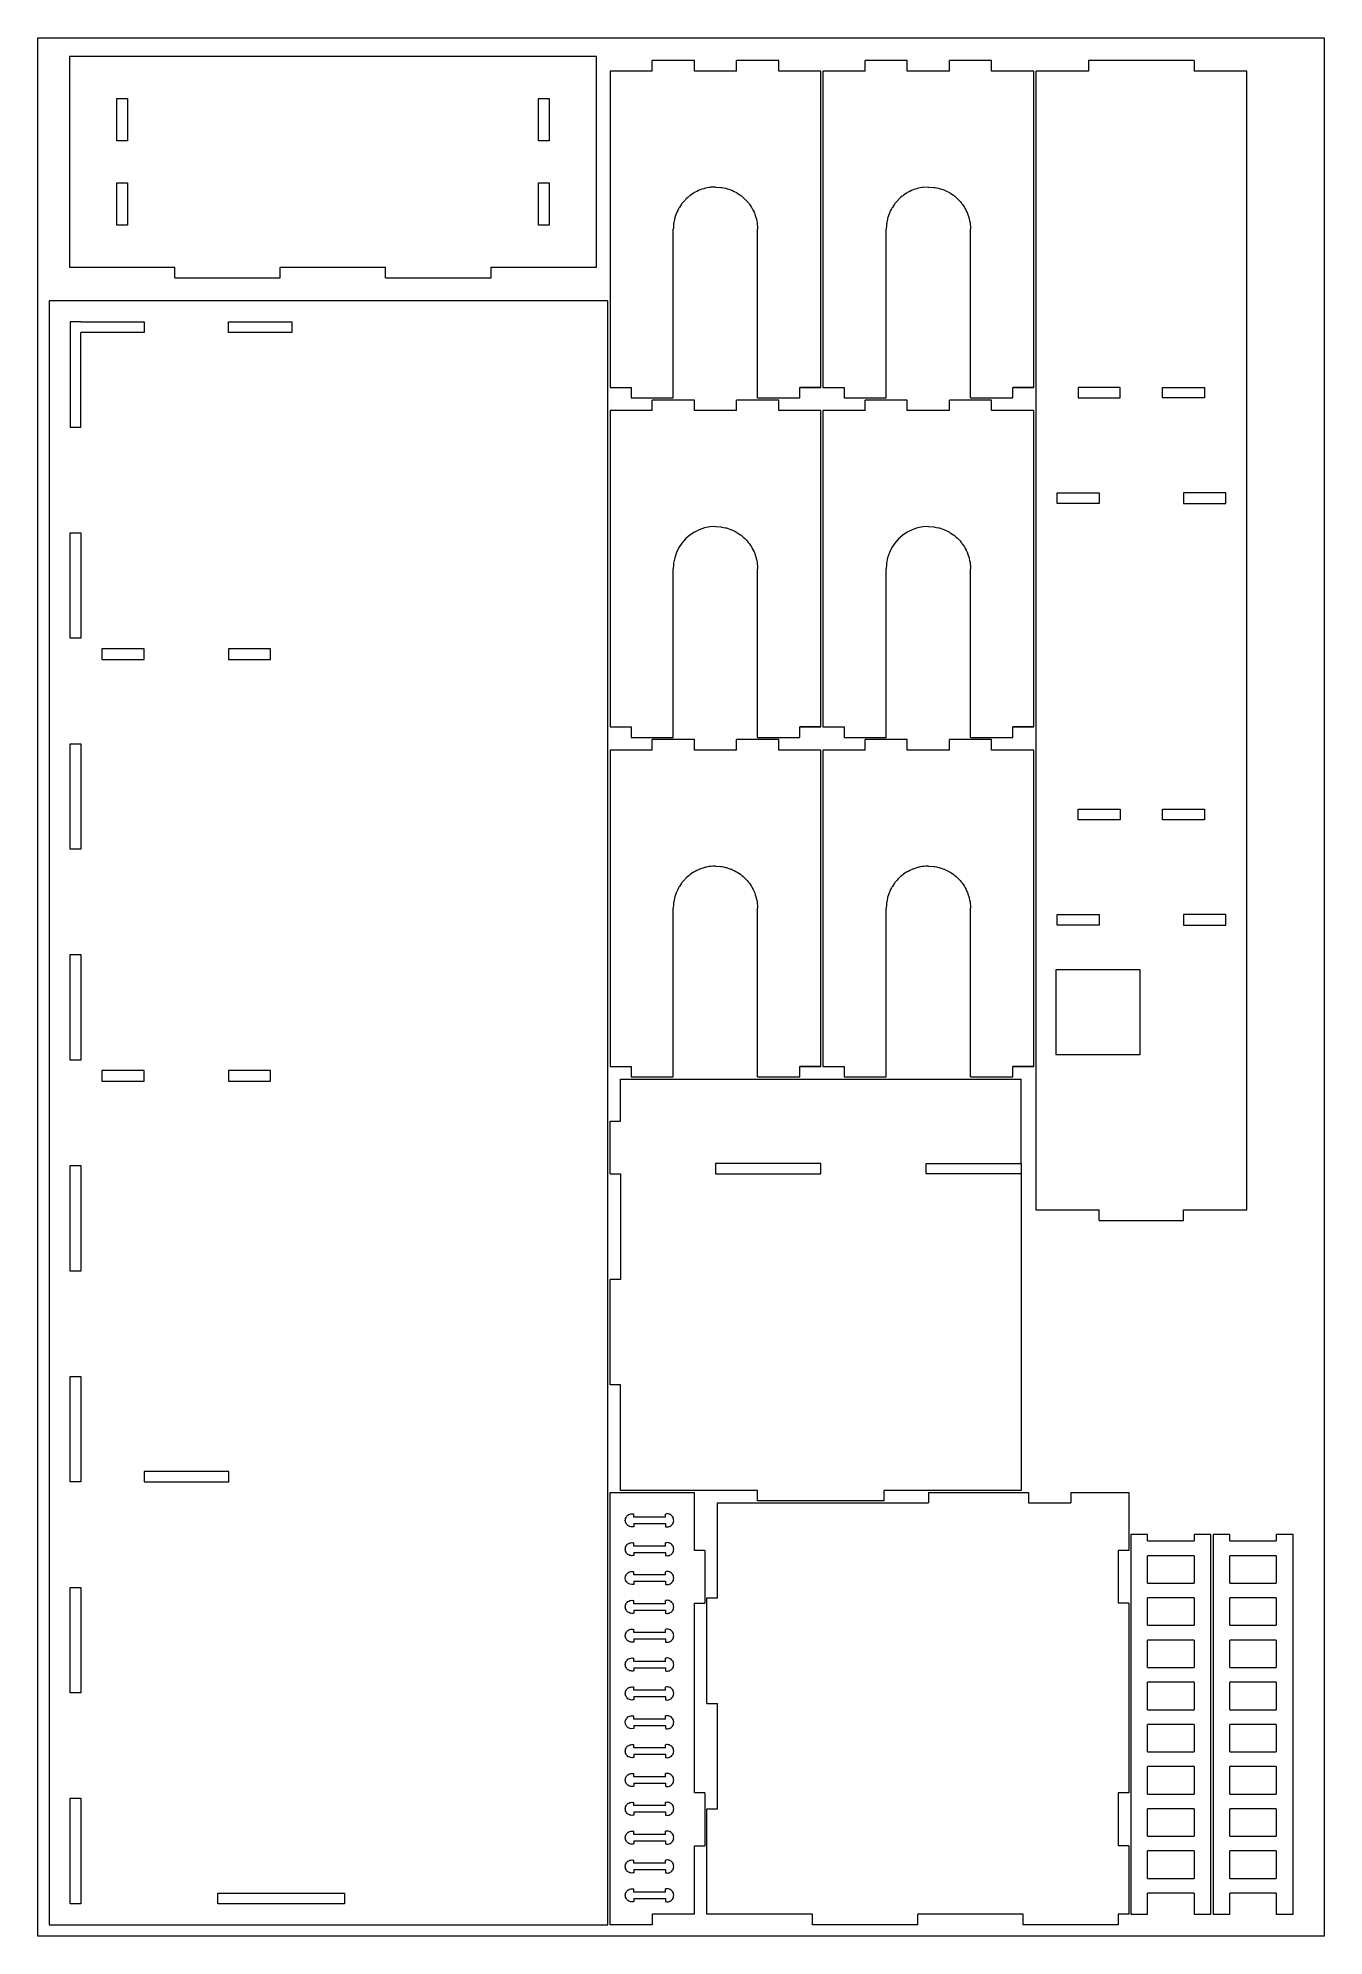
# Model space of a CAD drawing. Header units: millimetres. Extents: x -397 to 335, y -633 to 447.
import ezdxf

# ---------------------------------------------------------------- set-up
doc = ezdxf.new("R2010")
doc.units = ezdxf.units.MM
doc.header["$MEASUREMENT"] = 0
doc.layers.add('2', color=5, linetype='Continuous')

msp = doc.modelspace()

# ---------------------------------------------------------------- linework, layer by layer
at = {"lineweight": 5}
for points, knots in [([(-138.700544, 310.92736), (-138.700544, 310.92736), (-138.700544, 316.92736), (-138.700544, 316.92736), (-138.700544, 316.92736), (-138.700544, 316.92736), (-78.700544, 316.92736), (-78.700544, 316.92736), (-78.700544, 316.92736), (-78.700544, 316.92736), (-78.700544, 436.92736), (-78.700544, 436.92736), (-78.700544, 436.92736), (-78.700544, 436.92736), (-378.700544, 436.92736), (-378.700544, 436.92736), (-378.700544, 436.92736), (-378.700544, 436.92736), (-378.700544, 316.92736), (-378.700544, 316.92736), (-378.700544, 316.92736), (-378.700544, 316.92736), (-318.700544, 316.92736), (-318.700544, 316.92736), (-318.700544, 316.92736), (-318.700544, 316.92736), (-318.700544, 316.92736), (-318.700544, 316.92736)], [0, 0, 0, 0, 0.125, 0.125, 0.125, 0.12500001, 0.25, 0.25, 0.25, 0.25000001, 0.375, 0.375, 0.375, 0.37500001, 0.5, 0.5, 0.5, 0.50000001, 0.625, 0.625, 0.625, 0.62500001, 0.75, 0.75, 0.75, 0.75000001, 1, 1, 1, 1]), ([(-22.989568, 428.595072), (-22.989568, 428.595072), (-22.989568, 434.595072), (-22.989568, 434.595072), (-22.989568, 434.595072), (-22.989568, 434.595072), (-46.989568, 434.595072), (-46.989568, 434.595072), (-46.989568, 434.595072), (-46.989568, 434.595072), (-46.989568, 434.595072), (-46.989568, 434.595072)], [0, 0, 0, 0, 0.25, 0.25, 0.25, 0.25000001, 0.5, 0.5, 0.5, 0.50000001, 1, 1, 1, 1]), ([(49.010432, 248.595072), (49.010432, 248.595072), (49.010432, 428.595072), (49.010432, 428.595072), (49.010432, 428.595072), (49.010432, 428.595072), (25.010432, 428.595072), (25.010432, 428.595072), (25.010432, 428.595072), (25.010432, 428.595072), (25.010432, 434.595072), (25.010432, 434.595072), (25.010432, 434.595072), (25.010432, 434.595072), (1.010432, 434.595072), (1.010432, 434.595072)], [0, 0, 0, 0, 0.2, 0.2, 0.2, 0.20000001, 0.4, 0.4, 0.4, 0.40000001, 0.6, 0.6, 0.6, 0.60000001, 1, 1, 1, 1]), ([(25.010432, 434.595072), (25.010432, 434.595072), (1.010432, 434.595072), (1.010432, 434.595072), (1.010432, 434.595072), (1.010432, 434.595072), (1.010432, 434.595072), (1.010432, 434.595072)], [0, 0, 0, 0, 0.3333333333, 0.3333333333, 0.3333333333, 0.3333333433, 1, 1, 1, 1]), ([(25.010432, 428.595072), (25.010432, 428.595072), (25.010432, 434.595072), (25.010432, 434.595072), (25.010432, 434.595072), (25.010432, 434.595072), (25.010432, 434.595072), (25.010432, 434.595072)], [0, 0, 0, 0, 0.3333333333, 0.3333333333, 0.3333333333, 0.3333333433, 1, 1, 1, 1]), ([(98.210432, 428.595072), (98.210432, 428.595072), (98.210432, 434.595072), (98.210432, 434.595072), (98.210432, 434.595072), (98.210432, 434.595072), (74.210432, 434.595072), (74.210432, 434.595072), (74.210432, 434.595072), (74.210432, 434.595072), (74.210432, 434.595072), (74.210432, 434.595072)], [0, 0, 0, 0, 0.25, 0.25, 0.25, 0.25000001, 0.5, 0.5, 0.5, 0.50000001, 1, 1, 1, 1]), ([(170.210432, 248.595072), (170.210432, 248.595072), (170.210432, 428.595072), (170.210432, 428.595072), (170.210432, 428.595072), (170.210432, 428.595072), (146.210432, 428.595072), (146.210432, 428.595072), (146.210432, 428.595072), (146.210432, 428.595072), (146.210432, 434.595072), (146.210432, 434.595072), (146.210432, 434.595072), (146.210432, 434.595072), (122.210432, 434.595072), (122.210432, 434.595072), (122.210432, 434.595072), (122.210432, 434.595072), (122.210432, 434.595072), (122.210432, 434.595072)], [0, 0, 0, 0, 0.1666666667, 0.1666666667, 0.1666666667, 0.1666666767, 0.3333333333, 0.3333333333, 0.3333333333, 0.3333333433, 0.5, 0.5, 0.5, 0.50000001, 0.6666666667, 0.6666666667, 0.6666666667, 0.6666666767, 1, 1, 1, 1]), ([(201.410432, 434.595072), (201.410432, 434.595072), (201.410432, 434.595072), (201.410432, 434.595072), (201.410432, 434.595072), (201.410432, 434.595072), (201.410432, 428.595072), (201.410432, 428.595072)], [0, 0, 0, 0, 0.3333333333, 0.3333333333, 0.3333333333, 0.3333333433, 1, 1, 1, 1]), ([(-46.989568, 428.595072), (-46.989568, 428.595072), (-46.989568, 428.595072), (-46.989568, 428.595072), (-46.989568, 428.595072), (-46.989568, 428.595072), (-70.989568, 428.595072), (-70.989568, 428.595072), (-70.989568, 428.595072), (-70.989568, 428.595072), (-70.989568, 248.595072), (-70.989568, 248.595072), (-70.989568, 248.595072), (-70.989568, 248.595072), (-58.989568, 248.595072), (-58.989568, 248.595072), (-58.989568, 248.595072), (-58.989568, 248.595072), (-58.989568, 248.595072), (-58.989568, 248.595072)], [0, 0, 0, 0, 0.1666666667, 0.1666666667, 0.1666666667, 0.1666666767, 0.3333333333, 0.3333333333, 0.3333333333, 0.3333333433, 0.5, 0.5, 0.5, 0.50000001, 0.6666666667, 0.6666666667, 0.6666666667, 0.6666666767, 1, 1, 1, 1]), ([(-70.989568, 428.595072), (-70.989568, 428.595072), (-70.989568, 428.595072), (-70.989568, 428.595072), (-70.989568, 428.595072), (-70.989568, 428.595072), (-70.989568, 248.595072), (-70.989568, 248.595072), (-70.989568, 248.595072), (-70.989568, 248.595072), (-58.989568, 248.595072), (-58.989568, 248.595072), (-58.989568, 248.595072), (-58.989568, 248.595072), (-58.989568, 242.595072), (-58.989568, 242.595072), (-58.989568, 242.595072), (-58.989568, 242.595072), (-34.989568, 242.595072), (-34.989568, 242.595072), (-34.989568, 242.595072), (-34.989568, 242.595072), (-34.989568, 338.595072), (-34.989568, 338.595072)], [0, 0, 0, 0, 0.1428571429, 0.1428571429, 0.1428571429, 0.1428571529, 0.2857142857, 0.2857142857, 0.2857142857, 0.2857142957, 0.4285714286, 0.4285714286, 0.4285714286, 0.4285714386, 0.5714285714, 0.5714285714, 0.5714285714, 0.5714285814, 0.7142857143, 0.7142857143, 0.7142857143, 0.7142857243, 1, 1, 1, 1]), ([(49.010432, 428.595072), (49.010432, 428.595072), (25.010432, 428.595072), (25.010432, 428.595072), (25.010432, 428.595072), (25.010432, 428.595072), (25.010432, 428.595072), (25.010432, 428.595072)], [0, 0, 0, 0, 0.3333333333, 0.3333333333, 0.3333333333, 0.3333333433, 1, 1, 1, 1]), ([(50.210432, 428.595072), (50.210432, 428.595072), (50.210432, 248.595072), (50.210432, 248.595072), (50.210432, 248.595072), (50.210432, 248.595072), (62.210432, 248.595072), (62.210432, 248.595072), (62.210432, 248.595072), (62.210432, 248.595072), (62.210432, 248.595072), (62.210432, 248.595072)], [0, 0, 0, 0, 0.25, 0.25, 0.25, 0.25000001, 0.5, 0.5, 0.5, 0.50000001, 1, 1, 1, 1]), ([(201.410432, 428.595072), (201.410432, 428.595072), (201.410432, 428.595072), (201.410432, 428.595072), (201.410432, 428.595072), (201.410432, 428.595072), (171.410432, 428.595072), (171.410432, 428.595072), (171.410432, 428.595072), (171.410432, 428.595072), (171.410432, -219.404928), (171.410432, -219.404928), (171.410432, -219.404928), (171.410432, -219.404928), (171.410432, -219.404928), (171.410432, -219.404928)], [0, 0, 0, 0, 0.2, 0.2, 0.2, 0.20000001, 0.4, 0.4, 0.4, 0.40000001, 0.6, 0.6, 0.6, 0.60000001, 1, 1, 1, 1]), ([(255.410432, -219.404928), (255.410432, -219.404928), (255.410432, -219.404928), (255.410432, -219.404928), (255.410432, -219.404928), (255.410432, -219.404928), (291.410432, -219.404928), (291.410432, -219.404928), (291.410432, -219.404928), (291.410432, -219.404928), (291.410432, 428.595072), (291.410432, 428.595072), (291.410432, 428.595072), (291.410432, 428.595072), (261.410432, 428.595072), (261.410432, 428.595072), (261.410432, 428.595072), (261.410432, 428.595072), (261.410432, 428.595072), (261.410432, 428.595072)], [0, 0, 0, 0, 0.1666666667, 0.1666666667, 0.1666666667, 0.1666666767, 0.3333333333, 0.3333333333, 0.3333333333, 0.3333333433, 0.5, 0.5, 0.5, 0.50000001, 0.6666666667, 0.6666666667, 0.6666666667, 0.6666666767, 1, 1, 1, 1]), ([(-351.700608, 388.92736), (-351.700608, 388.92736), (-351.700608, 388.92736), (-351.700608, 388.92736), (-351.700608, 388.92736), (-351.700608, 388.92736), (-345.700608, 388.92736), (-345.700608, 388.92736), (-345.700608, 388.92736), (-345.700608, 388.92736), (-345.700608, 412.92736), (-345.700608, 412.92736), (-345.700608, 412.92736), (-345.700608, 412.92736), (-351.700608, 412.92736), (-351.700608, 412.92736), (-351.700608, 412.92736), (-351.700608, 412.92736), (-351.700608, 388.92736), (-351.700608, 388.92736)], [0, 0, 0, 0, 0.1666666667, 0.1666666667, 0.1666666667, 0.1666666767, 0.3333333333, 0.3333333333, 0.3333333333, 0.3333333433, 0.5, 0.5, 0.5, 0.50000001, 0.6666666667, 0.6666666667, 0.6666666667, 0.6666666767, 1, 1, 1, 1]), ([(-111.700608, 388.92736), (-111.700608, 388.92736), (-111.700608, 388.92736), (-111.700608, 388.92736), (-111.700608, 388.92736), (-111.700608, 388.92736), (-105.700608, 388.92736), (-105.700608, 388.92736), (-105.700608, 388.92736), (-105.700608, 388.92736), (-105.700608, 412.92736), (-105.700608, 412.92736), (-105.700608, 412.92736), (-105.700608, 412.92736), (-111.700608, 412.92736), (-111.700608, 412.92736), (-111.700608, 412.92736), (-111.700608, 412.92736), (-111.700608, 388.92736), (-111.700608, 388.92736)], [0, 0, 0, 0, 0.1666666667, 0.1666666667, 0.1666666667, 0.1666666767, 0.3333333333, 0.3333333333, 0.3333333333, 0.3333333433, 0.5, 0.5, 0.5, 0.50000001, 0.6666666667, 0.6666666667, 0.6666666667, 0.6666666767, 1, 1, 1, 1]), ([(-351.700608, 340.92736), (-351.700608, 340.92736), (-351.700608, 340.92736), (-351.700608, 340.92736), (-351.700608, 340.92736), (-351.700608, 340.92736), (-345.700608, 340.92736), (-345.700608, 340.92736), (-345.700608, 340.92736), (-345.700608, 340.92736), (-345.700608, 364.92736), (-345.700608, 364.92736), (-345.700608, 364.92736), (-345.700608, 364.92736), (-351.700608, 364.92736), (-351.700608, 364.92736), (-351.700608, 364.92736), (-351.700608, 364.92736), (-351.700608, 340.92736), (-351.700608, 340.92736)], [0, 0, 0, 0, 0.1666666667, 0.1666666667, 0.1666666667, 0.1666666767, 0.3333333333, 0.3333333333, 0.3333333333, 0.3333333433, 0.5, 0.5, 0.5, 0.50000001, 0.6666666667, 0.6666666667, 0.6666666667, 0.6666666767, 1, 1, 1, 1]), ([(-111.700608, 340.92736), (-111.700608, 340.92736), (-111.700608, 340.92736), (-111.700608, 340.92736), (-111.700608, 340.92736), (-111.700608, 340.92736), (-105.700608, 340.92736), (-105.700608, 340.92736), (-105.700608, 340.92736), (-105.700608, 340.92736), (-105.700608, 364.92736), (-105.700608, 364.92736), (-105.700608, 364.92736), (-105.700608, 364.92736), (-111.700608, 364.92736), (-111.700608, 364.92736), (-111.700608, 364.92736), (-111.700608, 364.92736), (-111.700608, 340.92736), (-111.700608, 340.92736)], [0, 0, 0, 0, 0.1666666667, 0.1666666667, 0.1666666667, 0.1666666767, 0.3333333333, 0.3333333333, 0.3333333333, 0.3333333433, 0.5, 0.5, 0.5, 0.50000001, 0.6666666667, 0.6666666667, 0.6666666667, 0.6666666767, 1, 1, 1, 1]), ([(-10.989568, 362.595072), (-10.989568, 362.595072), (-10.989568, 362.595072), (-10.989568, 362.595072), (-10.989568, 362.595072), (-10.989568, 362.595072), (-14.12224, 362.38976), (-14.12224, 362.38976), (-14.12224, 362.38976), (-14.12224, 362.38976), (-17.20128, 361.77728), (-17.20128, 361.77728), (-17.20128, 361.77728), (-17.20128, 361.77728), (-20.17408, 360.768128), (-20.17408, 360.768128), (-20.17408, 360.768128), (-20.17408, 360.768128), (-22.989696, 359.379584), (-22.989696, 359.379584), (-22.989696, 359.379584), (-22.989696, 359.379584), (-25.6, 357.635456), (-25.6, 357.635456), (-25.6, 357.635456), (-25.6, 357.635456), (-27.96032, 355.565568), (-27.96032, 355.565568), (-27.96032, 355.565568), (-27.96032, 355.565568), (-30.030208, 353.205248), (-30.030208, 353.205248), (-30.030208, 353.205248), (-30.030208, 353.205248), (-31.774336, 350.594944), (-31.774336, 350.594944), (-31.774336, 350.594944), (-31.774336, 350.594944), (-33.16288, 347.779328), (-33.16288, 347.779328), (-33.16288, 347.779328), (-33.16288, 347.779328), (-34.172032, 344.806528), (-34.172032, 344.806528), (-34.172032, 344.806528), (-34.172032, 344.806528), (-34.784512, 341.727488), (-34.784512, 341.727488), (-34.784512, 341.727488), (-34.784512, 341.727488), (-34.989824, 338.594816), (-34.989824, 338.594816)], [0, 0, 0, 0, 0.0714285714, 0.0714285714, 0.0714285714, 0.0714285814, 0.1428571429, 0.1428571429, 0.1428571429, 0.1428571529, 0.2142857143, 0.2142857143, 0.2142857143, 0.2142857243, 0.2857142857, 0.2857142857, 0.2857142857, 0.2857142957, 0.3571428571, 0.3571428571, 0.3571428571, 0.3571428671, 0.4285714286, 0.4285714286, 0.4285714286, 0.4285714386, 0.5, 0.5, 0.5, 0.50000001, 0.5714285714, 0.5714285714, 0.5714285714, 0.5714285814, 0.6428571429, 0.6428571429, 0.6428571429, 0.6428571529, 0.7142857143, 0.7142857143, 0.7142857143, 0.7142857243, 0.7857142857, 0.7857142857, 0.7857142857, 0.7857142957, 0.8571428571, 0.8571428571, 0.8571428571, 0.8571428671, 1, 1, 1, 1]), ([(-10.989568, 362.595072), (-10.989568, 362.595072), (-7.856896, 362.38976), (-7.856896, 362.38976), (-7.856896, 362.38976), (-7.856896, 362.38976), (-4.777856, 361.77728), (-4.777856, 361.77728), (-4.777856, 361.77728), (-4.777856, 361.77728), (-1.805056, 360.768128), (-1.805056, 360.768128), (-1.805056, 360.768128), (-1.805056, 360.768128), (1.01056, 359.379584), (1.01056, 359.379584), (1.01056, 359.379584), (1.01056, 359.379584), (3.620864, 357.635456), (3.620864, 357.635456), (3.620864, 357.635456), (3.620864, 357.635456), (5.981184, 355.565568), (5.981184, 355.565568), (5.981184, 355.565568), (5.981184, 355.565568), (8.051072, 353.205248), (8.051072, 353.205248), (8.051072, 353.205248), (8.051072, 353.205248), (9.7952, 350.594944), (9.7952, 350.594944), (9.7952, 350.594944), (9.7952, 350.594944), (11.183744, 347.779328), (11.183744, 347.779328), (11.183744, 347.779328), (11.183744, 347.779328), (12.192896, 344.806528), (12.192896, 344.806528), (12.192896, 344.806528), (12.192896, 344.806528), (12.805376, 341.727488), (12.805376, 341.727488), (12.805376, 341.727488), (12.805376, 341.727488), (13.010688, 338.594816), (13.010688, 338.594816)], [0, 0, 0, 0, 0.0769230769, 0.0769230769, 0.0769230769, 0.0769230869, 0.1538461538, 0.1538461538, 0.1538461538, 0.1538461638, 0.2307692308, 0.2307692308, 0.2307692308, 0.2307692408, 0.3076923077, 0.3076923077, 0.3076923077, 0.3076923177, 0.3846153846, 0.3846153846, 0.3846153846, 0.3846153946, 0.4615384615, 0.4615384615, 0.4615384615, 0.4615384715, 0.5384615385, 0.5384615385, 0.5384615385, 0.5384615485, 0.6153846154, 0.6153846154, 0.6153846154, 0.6153846254, 0.6923076923, 0.6923076923, 0.6923076923, 0.6923077023, 0.7692307692, 0.7692307692, 0.7692307692, 0.7692307792, 0.8461538462, 0.8461538462, 0.8461538462, 0.8461538562, 1, 1, 1, 1]), ([(110.210432, 362.595072), (110.210432, 362.595072), (107.07776, 362.38976), (107.07776, 362.38976), (107.07776, 362.38976), (107.07776, 362.38976), (103.99872, 361.77728), (103.99872, 361.77728), (103.99872, 361.77728), (103.99872, 361.77728), (101.02592, 360.768128), (101.02592, 360.768128), (101.02592, 360.768128), (101.02592, 360.768128), (98.210304, 359.379584), (98.210304, 359.379584), (98.210304, 359.379584), (98.210304, 359.379584), (95.6, 357.635456), (95.6, 357.635456), (95.6, 357.635456), (95.6, 357.635456), (93.23968, 355.565568), (93.23968, 355.565568), (93.23968, 355.565568), (93.23968, 355.565568), (91.169792, 353.205248), (91.169792, 353.205248), (91.169792, 353.205248), (91.169792, 353.205248), (89.425664, 350.594944), (89.425664, 350.594944), (89.425664, 350.594944), (89.425664, 350.594944), (88.03712, 347.779328), (88.03712, 347.779328), (88.03712, 347.779328), (88.03712, 347.779328), (87.027968, 344.806528), (87.027968, 344.806528), (87.027968, 344.806528), (87.027968, 344.806528), (86.415488, 341.727488), (86.415488, 341.727488), (86.415488, 341.727488), (86.415488, 341.727488), (86.210176, 338.594816), (86.210176, 338.594816)], [0, 0, 0, 0, 0.0769230769, 0.0769230769, 0.0769230769, 0.0769230869, 0.1538461538, 0.1538461538, 0.1538461538, 0.1538461638, 0.2307692308, 0.2307692308, 0.2307692308, 0.2307692408, 0.3076923077, 0.3076923077, 0.3076923077, 0.3076923177, 0.3846153846, 0.3846153846, 0.3846153846, 0.3846153946, 0.4615384615, 0.4615384615, 0.4615384615, 0.4615384715, 0.5384615385, 0.5384615385, 0.5384615385, 0.5384615485, 0.6153846154, 0.6153846154, 0.6153846154, 0.6153846254, 0.6923076923, 0.6923076923, 0.6923076923, 0.6923077023, 0.7692307692, 0.7692307692, 0.7692307692, 0.7692307792, 0.8461538462, 0.8461538462, 0.8461538462, 0.8461538562, 1, 1, 1, 1]), ([(110.210432, 362.595072), (110.210432, 362.595072), (113.343104, 362.38976), (113.343104, 362.38976), (113.343104, 362.38976), (113.343104, 362.38976), (116.422144, 361.77728), (116.422144, 361.77728), (116.422144, 361.77728), (116.422144, 361.77728), (119.394944, 360.768128), (119.394944, 360.768128), (119.394944, 360.768128), (119.394944, 360.768128), (122.21056, 359.379584), (122.21056, 359.379584), (122.21056, 359.379584), (122.21056, 359.379584), (124.820864, 357.635456), (124.820864, 357.635456), (124.820864, 357.635456), (124.820864, 357.635456), (127.181184, 355.565568), (127.181184, 355.565568), (127.181184, 355.565568), (127.181184, 355.565568), (129.251072, 353.205248), (129.251072, 353.205248), (129.251072, 353.205248), (129.251072, 353.205248), (130.9952, 350.594944), (130.9952, 350.594944), (130.9952, 350.594944), (130.9952, 350.594944), (132.383744, 347.779328), (132.383744, 347.779328), (132.383744, 347.779328), (132.383744, 347.779328), (133.392896, 344.806528), (133.392896, 344.806528), (133.392896, 344.806528), (133.392896, 344.806528), (134.005376, 341.727488), (134.005376, 341.727488), (134.005376, 341.727488), (134.005376, 341.727488), (134.210688, 338.594816), (134.210688, 338.594816)], [0, 0, 0, 0, 0.0769230769, 0.0769230769, 0.0769230769, 0.0769230869, 0.1538461538, 0.1538461538, 0.1538461538, 0.1538461638, 0.2307692308, 0.2307692308, 0.2307692308, 0.2307692408, 0.3076923077, 0.3076923077, 0.3076923077, 0.3076923177, 0.3846153846, 0.3846153846, 0.3846153846, 0.3846153946, 0.4615384615, 0.4615384615, 0.4615384615, 0.4615384715, 0.5384615385, 0.5384615385, 0.5384615385, 0.5384615485, 0.6153846154, 0.6153846154, 0.6153846154, 0.6153846254, 0.6923076923, 0.6923076923, 0.6923076923, 0.6923077023, 0.7692307692, 0.7692307692, 0.7692307692, 0.7692307792, 0.8461538462, 0.8461538462, 0.8461538462, 0.8461538562, 1, 1, 1, 1]), ([(-34.989568, 242.595072), (-34.989568, 242.595072), (-34.989568, 338.595072), (-34.989568, 338.595072), (-34.989568, 338.595072), (-34.989568, 338.595072), (-34.989568, 338.595072), (-34.989568, 338.595072)], [0, 0, 0, 0, 0.3333333333, 0.3333333333, 0.3333333333, 0.3333333433, 1, 1, 1, 1]), ([(13.010432, 242.595072), (13.010432, 242.595072), (13.010432, 242.595072), (13.010432, 242.595072), (13.010432, 242.595072), (13.010432, 242.595072), (13.010432, 338.595072), (13.010432, 338.595072)], [0, 0, 0, 0, 0.3333333333, 0.3333333333, 0.3333333333, 0.3333333433, 1, 1, 1, 1]), ([(62.210432, 248.595072), (62.210432, 248.595072), (62.210432, 242.595072), (62.210432, 242.595072), (62.210432, 242.595072), (62.210432, 242.595072), (86.210432, 242.595072), (86.210432, 242.595072), (86.210432, 242.595072), (86.210432, 242.595072), (86.210432, 338.595072), (86.210432, 338.595072), (86.210432, 338.595072), (86.210432, 338.595072), (86.210432, 338.595072), (86.210432, 338.595072)], [0, 0, 0, 0, 0.2, 0.2, 0.2, 0.20000001, 0.4, 0.4, 0.4, 0.40000001, 0.6, 0.6, 0.6, 0.60000001, 1, 1, 1, 1]), ([(-258.700544, 310.92736), (-258.700544, 310.92736), (-258.700544, 310.92736), (-258.700544, 310.92736), (-258.700544, 310.92736), (-258.700544, 310.92736), (-258.700544, 316.92736), (-258.700544, 316.92736), (-258.700544, 316.92736), (-258.700544, 316.92736), (-198.700544, 316.92736), (-198.700544, 316.92736)], [0, 0, 0, 0, 0.25, 0.25, 0.25, 0.25000001, 0.5, 0.5, 0.5, 0.50000001, 1, 1, 1, 1]), ([(-198.700544, 310.92736), (-198.700544, 310.92736), (-198.700544, 310.92736), (-198.700544, 310.92736), (-198.700544, 310.92736), (-198.700544, 310.92736), (-198.700544, 316.92736), (-198.700544, 316.92736)], [0, 0, 0, 0, 0.3333333333, 0.3333333333, 0.3333333333, 0.3333333433, 1, 1, 1, 1]), ([(-318.700544, 310.92736), (-318.700544, 310.92736), (-318.700544, 310.92736), (-318.700544, 310.92736), (-318.700544, 310.92736), (-318.700544, 310.92736), (-258.700544, 310.92736), (-258.700544, 310.92736)], [0, 0, 0, 0, 0.3333333333, 0.3333333333, 0.3333333333, 0.3333333433, 1, 1, 1, 1]), ([(-72.2016, 297.798656), (-72.2016, 297.798656), (-72.2016, 297.798656), (-72.2016, 297.798656), (-72.2016, 297.798656), (-72.2016, 297.798656), (-72.2016, -626.201344), (-72.2016, -626.201344), (-72.2016, -626.201344), (-72.2016, -626.201344), (-390.2016, -626.201344), (-390.2016, -626.201344), (-390.2016, -626.201344), (-390.2016, -626.201344), (-390.2016, 297.798656), (-390.2016, 297.798656), (-390.2016, 297.798656), (-390.2016, 297.798656), (-72.2016, 297.798656), (-72.2016, 297.798656)], [0, 0, 0, 0, 0.1666666667, 0.1666666667, 0.1666666667, 0.1666666767, 0.3333333333, 0.3333333333, 0.3333333333, 0.3333333433, 0.5, 0.5, 0.5, 0.50000001, 0.6666666667, 0.6666666667, 0.6666666667, 0.6666666767, 1, 1, 1, 1]), ([(-372.2016, 285.798656), (-372.2016, 285.798656), (-378.2016, 285.798656), (-378.2016, 285.798656), (-378.2016, 285.798656), (-378.2016, 285.798656), (-378.2016, 225.798656), (-378.2016, 225.798656), (-378.2016, 225.798656), (-378.2016, 225.798656), (-378.2016, 225.798656), (-378.2016, 225.798656)], [0, 0, 0, 0, 0.25, 0.25, 0.25, 0.25000001, 0.5, 0.5, 0.5, 0.50000001, 1, 1, 1, 1]), ([(-372.2016, 285.798656), (-372.2016, 285.798656), (-336.106112, 285.798656), (-336.106112, 285.798656), (-336.106112, 285.798656), (-336.106112, 285.798656), (-336.106112, 285.798656), (-336.106112, 285.798656), (-336.106112, 285.798656), (-336.106112, 285.798656), (-336.106112, 279.798656), (-336.106112, 279.798656)], [0, 0, 0, 0, 0.25, 0.25, 0.25, 0.25000001, 0.5, 0.5, 0.5, 0.50000001, 1, 1, 1, 1]), ([(-288.106112, 285.798656), (-288.106112, 285.798656), (-288.106112, 285.798656), (-288.106112, 285.798656), (-288.106112, 285.798656), (-288.106112, 285.798656), (-288.106112, 279.798656), (-288.106112, 279.798656), (-288.106112, 279.798656), (-288.106112, 279.798656), (-252.010624, 279.798656), (-252.010624, 279.798656), (-252.010624, 279.798656), (-252.010624, 279.798656), (-252.010624, 285.798656), (-252.010624, 285.798656), (-252.010624, 285.798656), (-252.010624, 285.798656), (-288.106112, 285.798656), (-288.106112, 285.798656)], [0, 0, 0, 0, 0.1666666667, 0.1666666667, 0.1666666667, 0.1666666767, 0.3333333333, 0.3333333333, 0.3333333333, 0.3333333433, 0.5, 0.5, 0.5, 0.50000001, 0.6666666667, 0.6666666667, 0.6666666667, 0.6666666767, 1, 1, 1, 1]), ([(13.010432, 242.595072), (13.010432, 242.595072), (37.010432, 242.595072), (37.010432, 242.595072), (37.010432, 242.595072), (37.010432, 242.595072), (37.010432, 248.595072), (37.010432, 248.595072)], [0, 0, 0, 0, 0.3333333333, 0.3333333333, 0.3333333333, 0.3333333433, 1, 1, 1, 1]), ([(49.010432, 248.595072), (49.010432, 248.595072), (49.010432, 248.595072), (49.010432, 248.595072), (49.010432, 248.595072), (49.010432, 248.595072), (37.010432, 248.595072), (37.010432, 248.595072), (37.010432, 248.595072), (37.010432, 248.595072), (37.010432, 248.595072), (37.010432, 248.595072), (37.010432, 248.595072), (37.010432, 248.595072), (49.010432, 248.595072), (49.010432, 248.595072)], [0, 0, 0, 0, 0.2, 0.2, 0.2, 0.20000001, 0.4, 0.4, 0.4, 0.40000001, 0.6, 0.6, 0.6, 0.60000001, 1, 1, 1, 1]), ([(134.210432, 242.595072), (134.210432, 242.595072), (158.210432, 242.595072), (158.210432, 242.595072), (158.210432, 242.595072), (158.210432, 242.595072), (158.210432, 248.595072), (158.210432, 248.595072)], [0, 0, 0, 0, 0.3333333333, 0.3333333333, 0.3333333333, 0.3333333433, 1, 1, 1, 1]), ([(170.210432, 248.595072), (170.210432, 248.595072), (170.210432, 248.595072), (170.210432, 248.595072), (170.210432, 248.595072), (170.210432, 248.595072), (158.210432, 248.595072), (158.210432, 248.595072), (158.210432, 248.595072), (158.210432, 248.595072), (158.210432, 248.595072), (158.210432, 248.595072), (158.210432, 248.595072), (158.210432, 248.595072), (170.210432, 248.595072), (170.210432, 248.595072)], [0, 0, 0, 0, 0.2, 0.2, 0.2, 0.20000001, 0.4, 0.4, 0.4, 0.40000001, 0.6, 0.6, 0.6, 0.60000001, 1, 1, 1, 1]), ([(219.410432, 248.59712), (219.410432, 248.59712), (219.410432, 248.59712), (219.410432, 248.59712), (219.410432, 248.59712), (219.410432, 248.59712), (219.410432, 242.59712), (219.410432, 242.59712), (219.410432, 242.59712), (219.410432, 242.59712), (195.410432, 242.59712), (195.410432, 242.59712), (195.410432, 242.59712), (195.410432, 242.59712), (195.410432, 248.59712), (195.410432, 248.59712), (195.410432, 248.59712), (195.410432, 248.59712), (219.410432, 248.59712), (219.410432, 248.59712)], [0, 0, 0, 0, 0.1666666667, 0.1666666667, 0.1666666667, 0.1666666767, 0.3333333333, 0.3333333333, 0.3333333333, 0.3333333433, 0.5, 0.5, 0.5, 0.50000001, 0.6666666667, 0.6666666667, 0.6666666667, 0.6666666767, 1, 1, 1, 1]), ([(243.410432, 248.59712), (243.410432, 248.59712), (243.410432, 248.59712), (243.410432, 248.59712), (243.410432, 248.59712), (243.410432, 248.59712), (243.410432, 242.59712), (243.410432, 242.59712), (243.410432, 242.59712), (243.410432, 242.59712), (267.410432, 242.59712), (267.410432, 242.59712), (267.410432, 242.59712), (267.410432, 242.59712), (267.410432, 248.59712), (267.410432, 248.59712), (267.410432, 248.59712), (267.410432, 248.59712), (243.410432, 248.59712), (243.410432, 248.59712)], [0, 0, 0, 0, 0.1666666667, 0.1666666667, 0.1666666667, 0.1666666767, 0.3333333333, 0.3333333333, 0.3333333333, 0.3333333433, 0.5, 0.5, 0.5, 0.50000001, 0.6666666667, 0.6666666667, 0.6666666667, 0.6666666767, 1, 1, 1, 1]), ([(-23.0016, 235.398656), (-23.0016, 235.398656), (-23.0016, 241.398656), (-23.0016, 241.398656), (-23.0016, 241.398656), (-23.0016, 241.398656), (-47.0016, 241.398656), (-47.0016, 241.398656), (-47.0016, 241.398656), (-47.0016, 241.398656), (-47.0016, 241.398656), (-47.0016, 241.398656)], [0, 0, 0, 0, 0.25, 0.25, 0.25, 0.25000001, 0.5, 0.5, 0.5, 0.50000001, 1, 1, 1, 1]), ([(48.9984, 55.398656), (48.9984, 55.398656), (48.9984, 235.398656), (48.9984, 235.398656), (48.9984, 235.398656), (48.9984, 235.398656), (24.9984, 235.398656), (24.9984, 235.398656), (24.9984, 235.398656), (24.9984, 235.398656), (24.9984, 241.398656), (24.9984, 241.398656), (24.9984, 241.398656), (24.9984, 241.398656), (0.9984, 241.398656), (0.9984, 241.398656)], [0, 0, 0, 0, 0.2, 0.2, 0.2, 0.20000001, 0.4, 0.4, 0.4, 0.40000001, 0.6, 0.6, 0.6, 0.60000001, 1, 1, 1, 1]), ([(98.1984, 235.398656), (98.1984, 235.398656), (98.1984, 241.398656), (98.1984, 241.398656), (98.1984, 241.398656), (98.1984, 241.398656), (74.1984, 241.398656), (74.1984, 241.398656), (74.1984, 241.398656), (74.1984, 241.398656), (74.1984, 241.398656), (74.1984, 241.398656)], [0, 0, 0, 0, 0.25, 0.25, 0.25, 0.25000001, 0.5, 0.5, 0.5, 0.50000001, 1, 1, 1, 1]), ([(170.1984, 55.398656), (170.1984, 55.398656), (170.1984, 235.398656), (170.1984, 235.398656), (170.1984, 235.398656), (170.1984, 235.398656), (146.1984, 235.398656), (146.1984, 235.398656), (146.1984, 235.398656), (146.1984, 235.398656), (146.1984, 241.398656), (146.1984, 241.398656), (146.1984, 241.398656), (146.1984, 241.398656), (122.1984, 241.398656), (122.1984, 241.398656), (122.1984, 241.398656), (122.1984, 241.398656), (122.1984, 241.398656), (122.1984, 241.398656)], [0, 0, 0, 0, 0.1666666667, 0.1666666667, 0.1666666667, 0.1666666767, 0.3333333333, 0.3333333333, 0.3333333333, 0.3333333433, 0.5, 0.5, 0.5, 0.50000001, 0.6666666667, 0.6666666667, 0.6666666667, 0.6666666767, 1, 1, 1, 1]), ([(-71.0016, 235.398656), (-71.0016, 235.398656), (-71.0016, 55.398656), (-71.0016, 55.398656), (-71.0016, 55.398656), (-71.0016, 55.398656), (-59.0016, 55.398656), (-59.0016, 55.398656), (-59.0016, 55.398656), (-59.0016, 55.398656), (-59.0016, 55.398656), (-59.0016, 55.398656)], [0, 0, 0, 0, 0.25, 0.25, 0.25, 0.25000001, 0.5, 0.5, 0.5, 0.50000001, 1, 1, 1, 1]), ([(50.1984, 235.398656), (50.1984, 235.398656), (50.1984, 55.398656), (50.1984, 55.398656), (50.1984, 55.398656), (50.1984, 55.398656), (62.1984, 55.398656), (62.1984, 55.398656), (62.1984, 55.398656), (62.1984, 55.398656), (62.1984, 55.398656), (62.1984, 55.398656)], [0, 0, 0, 0, 0.25, 0.25, 0.25, 0.25000001, 0.5, 0.5, 0.5, 0.50000001, 1, 1, 1, 1]), ([(-372.2016, 225.798656), (-372.2016, 225.798656), (-378.2016, 225.798656), (-378.2016, 225.798656), (-378.2016, 225.798656), (-378.2016, 225.798656), (-378.2016, 225.798656), (-378.2016, 225.798656)], [0, 0, 0, 0, 0.3333333333, 0.3333333333, 0.3333333333, 0.3333333433, 1, 1, 1, 1]), ([(207.410432, 182.59712), (207.410432, 182.59712), (207.410432, 182.59712), (207.410432, 182.59712), (207.410432, 182.59712), (207.410432, 182.59712), (207.410432, 188.59712), (207.410432, 188.59712), (207.410432, 188.59712), (207.410432, 188.59712), (183.410432, 188.59712), (183.410432, 188.59712), (183.410432, 188.59712), (183.410432, 188.59712), (183.410432, 182.59712), (183.410432, 182.59712), (183.410432, 182.59712), (183.410432, 182.59712), (207.410432, 182.59712), (207.410432, 182.59712)], [0, 0, 0, 0, 0.1666666667, 0.1666666667, 0.1666666667, 0.1666666767, 0.3333333333, 0.3333333333, 0.3333333333, 0.3333333433, 0.5, 0.5, 0.5, 0.50000001, 0.6666666667, 0.6666666667, 0.6666666667, 0.6666666767, 1, 1, 1, 1]), ([(279.410432, 188.59712), (279.410432, 188.59712), (279.410432, 188.59712), (279.410432, 188.59712), (279.410432, 188.59712), (279.410432, 188.59712), (279.410432, 182.59712), (279.410432, 182.59712), (279.410432, 182.59712), (279.410432, 182.59712), (255.410432, 182.59712), (255.410432, 182.59712), (255.410432, 182.59712), (255.410432, 182.59712), (255.410432, 188.59712), (255.410432, 188.59712), (255.410432, 188.59712), (255.410432, 188.59712), (279.410432, 188.59712), (279.410432, 188.59712)], [0, 0, 0, 0, 0.1666666667, 0.1666666667, 0.1666666667, 0.1666666767, 0.3333333333, 0.3333333333, 0.3333333333, 0.3333333433, 0.5, 0.5, 0.5, 0.50000001, 0.6666666667, 0.6666666667, 0.6666666667, 0.6666666767, 1, 1, 1, 1]), ([(-372.2016, 165.798656), (-372.2016, 165.798656), (-372.2016, 165.798656), (-372.2016, 165.798656), (-372.2016, 165.798656), (-372.2016, 165.798656), (-378.2016, 165.798656), (-378.2016, 165.798656), (-378.2016, 165.798656), (-378.2016, 165.798656), (-378.2016, 105.798656), (-378.2016, 105.798656), (-378.2016, 105.798656), (-378.2016, 105.798656), (-372.2016, 105.798656), (-372.2016, 105.798656), (-372.2016, 105.798656), (-372.2016, 105.798656), (-372.2016, 165.798656), (-372.2016, 165.798656)], [0, 0, 0, 0, 0.1666666667, 0.1666666667, 0.1666666667, 0.1666666767, 0.3333333333, 0.3333333333, 0.3333333333, 0.3333333433, 0.5, 0.5, 0.5, 0.50000001, 0.6666666667, 0.6666666667, 0.6666666667, 0.6666666767, 1, 1, 1, 1]), ([(-27.972224, 162.36928), (-27.972224, 162.36928), (-30.042112, 160.00896), (-30.042112, 160.00896), (-30.042112, 160.00896), (-30.042112, 160.00896), (-30.042112, 160.00896), (-30.042112, 160.00896)], [0, 0, 0, 0, 0.3333333333, 0.3333333333, 0.3333333333, 0.3333333433, 1, 1, 1, 1]), ([(-25.611904, 164.439168), (-25.611904, 164.439168), (-27.972224, 162.36928), (-27.972224, 162.36928), (-27.972224, 162.36928), (-27.972224, 162.36928), (-27.972224, 162.36928), (-27.972224, 162.36928)], [0, 0, 0, 0, 0.3333333333, 0.3333333333, 0.3333333333, 0.3333333433, 1, 1, 1, 1]), ([(-23.0016, 166.183296), (-23.0016, 166.183296), (-25.611904, 164.439168), (-25.611904, 164.439168), (-25.611904, 164.439168), (-25.611904, 164.439168), (-25.611904, 164.439168), (-25.611904, 164.439168)], [0, 0, 0, 0, 0.3333333333, 0.3333333333, 0.3333333333, 0.3333333433, 1, 1, 1, 1]), ([(-20.186112, 167.57184), (-20.186112, 167.57184), (-23.001728, 166.183296), (-23.001728, 166.183296), (-23.001728, 166.183296), (-23.001728, 166.183296), (-23.001728, 166.183296), (-23.001728, 166.183296)], [0, 0, 0, 0, 0.3333333333, 0.3333333333, 0.3333333333, 0.3333333433, 1, 1, 1, 1]), ([(-17.213312, 168.580864), (-17.213312, 168.580864), (-20.186112, 167.571712), (-20.186112, 167.571712), (-20.186112, 167.571712), (-20.186112, 167.571712), (-20.186112, 167.571712), (-20.186112, 167.571712)], [0, 0, 0, 0, 0.3333333333, 0.3333333333, 0.3333333333, 0.3333333433, 1, 1, 1, 1]), ([(-14.134272, 169.193344), (-14.134272, 169.193344), (-17.213312, 168.580864), (-17.213312, 168.580864), (-17.213312, 168.580864), (-17.213312, 168.580864), (-17.213312, 168.580864), (-17.213312, 168.580864)], [0, 0, 0, 0, 0.3333333333, 0.3333333333, 0.3333333333, 0.3333333433, 1, 1, 1, 1]), ([(-11.0016, 169.398656), (-11.0016, 169.398656), (-14.134272, 169.193344), (-14.134272, 169.193344), (-14.134272, 169.193344), (-14.134272, 169.193344), (-14.134272, 169.193344), (-14.134272, 169.193344)], [0, 0, 0, 0, 0.3333333333, 0.3333333333, 0.3333333333, 0.3333333433, 1, 1, 1, 1]), ([(-11.0016, 169.398656), (-11.0016, 169.398656), (-7.868928, 169.193344), (-7.868928, 169.193344), (-7.868928, 169.193344), (-7.868928, 169.193344), (-4.789888, 168.580864), (-4.789888, 168.580864), (-4.789888, 168.580864), (-4.789888, 168.580864), (-1.817088, 167.571712), (-1.817088, 167.571712), (-1.817088, 167.571712), (-1.817088, 167.571712), (0.998528, 166.183168), (0.998528, 166.183168), (0.998528, 166.183168), (0.998528, 166.183168), (3.608832, 164.43904), (3.608832, 164.43904), (3.608832, 164.43904), (3.608832, 164.43904), (5.969152, 162.369152), (5.969152, 162.369152), (5.969152, 162.369152), (5.969152, 162.369152), (8.03904, 160.008832), (8.03904, 160.008832), (8.03904, 160.008832), (8.03904, 160.008832), (9.783168, 157.398528), (9.783168, 157.398528), (9.783168, 157.398528), (9.783168, 157.398528), (11.171712, 154.582912), (11.171712, 154.582912), (11.171712, 154.582912), (11.171712, 154.582912), (12.180864, 151.610112), (12.180864, 151.610112), (12.180864, 151.610112), (12.180864, 151.610112), (12.793344, 148.531072), (12.793344, 148.531072), (12.793344, 148.531072), (12.793344, 148.531072), (12.9984, 145.398656), (12.9984, 145.398656)], [0, 0, 0, 0, 0.0769230769, 0.0769230769, 0.0769230769, 0.0769230869, 0.1538461538, 0.1538461538, 0.1538461538, 0.1538461638, 0.2307692308, 0.2307692308, 0.2307692308, 0.2307692408, 0.3076923077, 0.3076923077, 0.3076923077, 0.3076923177, 0.3846153846, 0.3846153846, 0.3846153846, 0.3846153946, 0.4615384615, 0.4615384615, 0.4615384615, 0.4615384715, 0.5384615385, 0.5384615385, 0.5384615385, 0.5384615485, 0.6153846154, 0.6153846154, 0.6153846154, 0.6153846254, 0.6923076923, 0.6923076923, 0.6923076923, 0.6923077023, 0.7692307692, 0.7692307692, 0.7692307692, 0.7692307792, 0.8461538462, 0.8461538462, 0.8461538462, 0.8461538562, 1, 1, 1, 1]), ([(93.227776, 162.36928), (93.227776, 162.36928), (91.157888, 160.00896), (91.157888, 160.00896), (91.157888, 160.00896), (91.157888, 160.00896), (91.157888, 160.00896), (91.157888, 160.00896)], [0, 0, 0, 0, 0.3333333333, 0.3333333333, 0.3333333333, 0.3333333433, 1, 1, 1, 1]), ([(95.588096, 164.439168), (95.588096, 164.439168), (93.227776, 162.36928), (93.227776, 162.36928), (93.227776, 162.36928), (93.227776, 162.36928), (93.227776, 162.36928), (93.227776, 162.36928)], [0, 0, 0, 0, 0.3333333333, 0.3333333333, 0.3333333333, 0.3333333433, 1, 1, 1, 1]), ([(98.1984, 166.183296), (98.1984, 166.183296), (95.588096, 164.439168), (95.588096, 164.439168), (95.588096, 164.439168), (95.588096, 164.439168), (95.588096, 164.439168), (95.588096, 164.439168)], [0, 0, 0, 0, 0.3333333333, 0.3333333333, 0.3333333333, 0.3333333433, 1, 1, 1, 1]), ([(101.013888, 167.57184), (101.013888, 167.57184), (98.198272, 166.183296), (98.198272, 166.183296), (98.198272, 166.183296), (98.198272, 166.183296), (98.198272, 166.183296), (98.198272, 166.183296)], [0, 0, 0, 0, 0.3333333333, 0.3333333333, 0.3333333333, 0.3333333433, 1, 1, 1, 1]), ([(103.986688, 168.580864), (103.986688, 168.580864), (101.013888, 167.571712), (101.013888, 167.571712), (101.013888, 167.571712), (101.013888, 167.571712), (101.013888, 167.571712), (101.013888, 167.571712)], [0, 0, 0, 0, 0.3333333333, 0.3333333333, 0.3333333333, 0.3333333433, 1, 1, 1, 1]), ([(107.065728, 169.193344), (107.065728, 169.193344), (103.986688, 168.580864), (103.986688, 168.580864), (103.986688, 168.580864), (103.986688, 168.580864), (103.986688, 168.580864), (103.986688, 168.580864)], [0, 0, 0, 0, 0.3333333333, 0.3333333333, 0.3333333333, 0.3333333433, 1, 1, 1, 1]), ([(110.1984, 169.398656), (110.1984, 169.398656), (107.065728, 169.193344), (107.065728, 169.193344), (107.065728, 169.193344), (107.065728, 169.193344), (107.065728, 169.193344), (107.065728, 169.193344)], [0, 0, 0, 0, 0.3333333333, 0.3333333333, 0.3333333333, 0.3333333433, 1, 1, 1, 1]), ([(110.1984, 169.398656), (110.1984, 169.398656), (113.331072, 169.193344), (113.331072, 169.193344), (113.331072, 169.193344), (113.331072, 169.193344), (116.410112, 168.580864), (116.410112, 168.580864), (116.410112, 168.580864), (116.410112, 168.580864), (119.382912, 167.571712), (119.382912, 167.571712), (119.382912, 167.571712), (119.382912, 167.571712), (122.198528, 166.183168), (122.198528, 166.183168), (122.198528, 166.183168), (122.198528, 166.183168), (124.808832, 164.43904), (124.808832, 164.43904), (124.808832, 164.43904), (124.808832, 164.43904), (127.169152, 162.369152), (127.169152, 162.369152), (127.169152, 162.369152), (127.169152, 162.369152), (129.23904, 160.008832), (129.23904, 160.008832), (129.23904, 160.008832), (129.23904, 160.008832), (130.983168, 157.398528), (130.983168, 157.398528), (130.983168, 157.398528), (130.983168, 157.398528), (132.371712, 154.582912), (132.371712, 154.582912), (132.371712, 154.582912), (132.371712, 154.582912), (133.380864, 151.610112), (133.380864, 151.610112), (133.380864, 151.610112), (133.380864, 151.610112), (133.993344, 148.531072), (133.993344, 148.531072), (133.993344, 148.531072), (133.993344, 148.531072), (134.1984, 145.398656), (134.1984, 145.398656)], [0, 0, 0, 0, 0.0769230769, 0.0769230769, 0.0769230769, 0.0769230869, 0.1538461538, 0.1538461538, 0.1538461538, 0.1538461638, 0.2307692308, 0.2307692308, 0.2307692308, 0.2307692408, 0.3076923077, 0.3076923077, 0.3076923077, 0.3076923177, 0.3846153846, 0.3846153846, 0.3846153846, 0.3846153946, 0.4615384615, 0.4615384615, 0.4615384615, 0.4615384715, 0.5384615385, 0.5384615385, 0.5384615385, 0.5384615485, 0.6153846154, 0.6153846154, 0.6153846154, 0.6153846254, 0.6923076923, 0.6923076923, 0.6923076923, 0.6923077023, 0.7692307692, 0.7692307692, 0.7692307692, 0.7692307792, 0.8461538462, 0.8461538462, 0.8461538462, 0.8461538562, 1, 1, 1, 1]), ([(-34.183936, 151.610368), (-34.183936, 151.610368), (-34.796416, 148.531328), (-34.796416, 148.531328), (-34.796416, 148.531328), (-34.796416, 148.531328), (-35.0016, 145.398656), (-35.0016, 145.398656)], [0, 0, 0, 0, 0.3333333333, 0.3333333333, 0.3333333333, 0.3333333433, 1, 1, 1, 1]), ([(-33.174784, 154.58304), (-33.174784, 154.58304), (-34.183936, 151.61024), (-34.183936, 151.61024), (-34.183936, 151.61024), (-34.183936, 151.61024), (-34.183936, 151.61024), (-34.183936, 151.61024)], [0, 0, 0, 0, 0.3333333333, 0.3333333333, 0.3333333333, 0.3333333433, 1, 1, 1, 1]), ([(-31.78624, 157.398656), (-31.78624, 157.398656), (-33.174784, 154.58304), (-33.174784, 154.58304), (-33.174784, 154.58304), (-33.174784, 154.58304), (-33.174784, 154.58304), (-33.174784, 154.58304)], [0, 0, 0, 0, 0.3333333333, 0.3333333333, 0.3333333333, 0.3333333433, 1, 1, 1, 1]), ([(-30.042112, 160.00896), (-30.042112, 160.00896), (-31.78624, 157.398656), (-31.78624, 157.398656), (-31.78624, 157.398656), (-31.78624, 157.398656), (-31.78624, 157.398656), (-31.78624, 157.398656)], [0, 0, 0, 0, 0.3333333333, 0.3333333333, 0.3333333333, 0.3333333433, 1, 1, 1, 1]), ([(87.016064, 151.610368), (87.016064, 151.610368), (86.403584, 148.531328), (86.403584, 148.531328), (86.403584, 148.531328), (86.403584, 148.531328), (86.1984, 145.398656), (86.1984, 145.398656)], [0, 0, 0, 0, 0.3333333333, 0.3333333333, 0.3333333333, 0.3333333433, 1, 1, 1, 1]), ([(88.025216, 154.58304), (88.025216, 154.58304), (87.016064, 151.61024), (87.016064, 151.61024), (87.016064, 151.61024), (87.016064, 151.61024), (87.016064, 151.61024), (87.016064, 151.61024)], [0, 0, 0, 0, 0.3333333333, 0.3333333333, 0.3333333333, 0.3333333433, 1, 1, 1, 1]), ([(89.41376, 157.398656), (89.41376, 157.398656), (88.025216, 154.58304), (88.025216, 154.58304), (88.025216, 154.58304), (88.025216, 154.58304), (88.025216, 154.58304), (88.025216, 154.58304)], [0, 0, 0, 0, 0.3333333333, 0.3333333333, 0.3333333333, 0.3333333433, 1, 1, 1, 1]), ([(91.157888, 160.00896), (91.157888, 160.00896), (89.41376, 157.398656), (89.41376, 157.398656), (89.41376, 157.398656), (89.41376, 157.398656), (89.41376, 157.398656), (89.41376, 157.398656)], [0, 0, 0, 0, 0.3333333333, 0.3333333333, 0.3333333333, 0.3333333433, 1, 1, 1, 1]), ([(-59.0016, 55.398656), (-59.0016, 55.398656), (-59.0016, 49.398656), (-59.0016, 49.398656), (-59.0016, 49.398656), (-59.0016, 49.398656), (-35.0016, 49.398656), (-35.0016, 49.398656), (-35.0016, 49.398656), (-35.0016, 49.398656), (-35.0016, 145.398656), (-35.0016, 145.398656), (-35.0016, 145.398656), (-35.0016, 145.398656), (-35.0016, 145.398656), (-35.0016, 145.398656)], [0, 0, 0, 0, 0.2, 0.2, 0.2, 0.20000001, 0.4, 0.4, 0.4, 0.40000001, 0.6, 0.6, 0.6, 0.60000001, 1, 1, 1, 1]), ([(62.1984, 55.398656), (62.1984, 55.398656), (62.1984, 49.398656), (62.1984, 49.398656), (62.1984, 49.398656), (62.1984, 49.398656), (86.1984, 49.398656), (86.1984, 49.398656), (86.1984, 49.398656), (86.1984, 49.398656), (86.1984, 145.398656), (86.1984, 145.398656), (86.1984, 145.398656), (86.1984, 145.398656), (86.1984, 145.398656), (86.1984, 145.398656)], [0, 0, 0, 0, 0.2, 0.2, 0.2, 0.20000001, 0.4, 0.4, 0.4, 0.40000001, 0.6, 0.6, 0.6, 0.60000001, 1, 1, 1, 1]), ([(-360.2016, 99.800704), (-360.2016, 99.800704), (-360.2016, 99.800704), (-360.2016, 99.800704), (-360.2016, 99.800704), (-360.2016, 99.800704), (-336.2016, 99.800704), (-336.2016, 99.800704), (-336.2016, 99.800704), (-336.2016, 99.800704), (-336.2016, 93.800704), (-336.2016, 93.800704), (-336.2016, 93.800704), (-336.2016, 93.800704), (-360.2016, 93.800704), (-360.2016, 93.800704), (-360.2016, 93.800704), (-360.2016, 93.800704), (-360.2016, 99.800704), (-360.2016, 99.800704)], [0, 0, 0, 0, 0.1666666667, 0.1666666667, 0.1666666667, 0.1666666767, 0.3333333333, 0.3333333333, 0.3333333333, 0.3333333433, 0.5, 0.5, 0.5, 0.50000001, 0.6666666667, 0.6666666667, 0.6666666667, 0.6666666767, 1, 1, 1, 1]), ([(-264.2016, 93.800704), (-264.2016, 93.800704), (-264.2016, 93.800704), (-264.2016, 93.800704), (-264.2016, 93.800704), (-264.2016, 93.800704), (-288.2016, 93.800704), (-288.2016, 93.800704), (-288.2016, 93.800704), (-288.2016, 93.800704), (-288.2016, 99.800704), (-288.2016, 99.800704), (-288.2016, 99.800704), (-288.2016, 99.800704), (-264.2016, 99.800704), (-264.2016, 99.800704), (-264.2016, 99.800704), (-264.2016, 99.800704), (-264.2016, 93.800704), (-264.2016, 93.800704)], [0, 0, 0, 0, 0.1666666667, 0.1666666667, 0.1666666667, 0.1666666767, 0.3333333333, 0.3333333333, 0.3333333333, 0.3333333433, 0.5, 0.5, 0.5, 0.50000001, 0.6666666667, 0.6666666667, 0.6666666667, 0.6666666767, 1, 1, 1, 1]), ([(12.9984, 49.398656), (12.9984, 49.398656), (36.9984, 49.398656), (36.9984, 49.398656), (36.9984, 49.398656), (36.9984, 49.398656), (36.9984, 55.398656), (36.9984, 55.398656)], [0, 0, 0, 0, 0.3333333333, 0.3333333333, 0.3333333333, 0.3333333433, 1, 1, 1, 1]), ([(48.9984, 55.398656), (48.9984, 55.398656), (48.9984, 55.398656), (48.9984, 55.398656), (48.9984, 55.398656), (48.9984, 55.398656), (36.9984, 55.398656), (36.9984, 55.398656), (36.9984, 55.398656), (36.9984, 55.398656), (36.9984, 55.398656), (36.9984, 55.398656), (36.9984, 55.398656), (36.9984, 55.398656), (48.9984, 55.398656), (48.9984, 55.398656)], [0, 0, 0, 0, 0.2, 0.2, 0.2, 0.20000001, 0.4, 0.4, 0.4, 0.40000001, 0.6, 0.6, 0.6, 0.60000001, 1, 1, 1, 1]), ([(134.1984, 49.398656), (134.1984, 49.398656), (158.1984, 49.398656), (158.1984, 49.398656), (158.1984, 49.398656), (158.1984, 49.398656), (158.1984, 55.398656), (158.1984, 55.398656)], [0, 0, 0, 0, 0.3333333333, 0.3333333333, 0.3333333333, 0.3333333433, 1, 1, 1, 1]), ([(170.1984, 55.398656), (170.1984, 55.398656), (170.1984, 55.398656), (170.1984, 55.398656), (170.1984, 55.398656), (170.1984, 55.398656), (158.1984, 55.398656), (158.1984, 55.398656), (158.1984, 55.398656), (158.1984, 55.398656), (158.1984, 55.398656), (158.1984, 55.398656), (158.1984, 55.398656), (158.1984, 55.398656), (170.1984, 55.398656), (170.1984, 55.398656)], [0, 0, 0, 0, 0.2, 0.2, 0.2, 0.20000001, 0.4, 0.4, 0.4, 0.40000001, 0.6, 0.6, 0.6, 0.60000001, 1, 1, 1, 1]), ([(-372.2016, 45.798656), (-372.2016, 45.798656), (-372.2016, 45.798656), (-372.2016, 45.798656), (-372.2016, 45.798656), (-372.2016, 45.798656), (-378.2016, 45.798656), (-378.2016, 45.798656), (-378.2016, 45.798656), (-378.2016, 45.798656), (-378.2016, -14.201344), (-378.2016, -14.201344), (-378.2016, -14.201344), (-378.2016, -14.201344), (-372.2016, -14.201344), (-372.2016, -14.201344), (-372.2016, -14.201344), (-372.2016, -14.201344), (-372.2016, 45.798656), (-372.2016, 45.798656)], [0, 0, 0, 0, 0.1666666667, 0.1666666667, 0.1666666667, 0.1666666767, 0.3333333333, 0.3333333333, 0.3333333333, 0.3333333433, 0.5, 0.5, 0.5, 0.50000001, 0.6666666667, 0.6666666667, 0.6666666667, 0.6666666767, 1, 1, 1, 1]), ([(-23.0016, 42.198656), (-23.0016, 42.198656), (-23.0016, 48.198656), (-23.0016, 48.198656), (-23.0016, 48.198656), (-23.0016, 48.198656), (-47.0016, 48.198656), (-47.0016, 48.198656), (-47.0016, 48.198656), (-47.0016, 48.198656), (-47.0016, 48.198656), (-47.0016, 48.198656)], [0, 0, 0, 0, 0.25, 0.25, 0.25, 0.25000001, 0.5, 0.5, 0.5, 0.50000001, 1, 1, 1, 1]), ([(24.9984, 48.198656), (24.9984, 48.198656), (0.9984, 48.198656), (0.9984, 48.198656), (0.9984, 48.198656), (0.9984, 48.198656), (0.9984, 48.198656), (0.9984, 48.198656)], [0, 0, 0, 0, 0.3333333333, 0.3333333333, 0.3333333333, 0.3333333433, 1, 1, 1, 1]), ([(24.9984, 42.198656), (24.9984, 42.198656), (24.9984, 48.198656), (24.9984, 48.198656), (24.9984, 48.198656), (24.9984, 48.198656), (24.9984, 48.198656), (24.9984, 48.198656)], [0, 0, 0, 0, 0.3333333333, 0.3333333333, 0.3333333333, 0.3333333433, 1, 1, 1, 1]), ([(98.1984, 42.198656), (98.1984, 42.198656), (98.1984, 48.198656), (98.1984, 48.198656), (98.1984, 48.198656), (98.1984, 48.198656), (74.1984, 48.198656), (74.1984, 48.198656), (74.1984, 48.198656), (74.1984, 48.198656), (74.1984, 48.198656), (74.1984, 48.198656)], [0, 0, 0, 0, 0.25, 0.25, 0.25, 0.25000001, 0.5, 0.5, 0.5, 0.50000001, 1, 1, 1, 1]), ([(170.1984, -137.801344), (170.1984, -137.801344), (170.1984, 42.198656), (170.1984, 42.198656), (170.1984, 42.198656), (170.1984, 42.198656), (146.1984, 42.198656), (146.1984, 42.198656), (146.1984, 42.198656), (146.1984, 42.198656), (146.1984, 48.198656), (146.1984, 48.198656), (146.1984, 48.198656), (146.1984, 48.198656), (122.1984, 48.198656), (122.1984, 48.198656)], [0, 0, 0, 0, 0.2, 0.2, 0.2, 0.20000001, 0.4, 0.4, 0.4, 0.40000001, 0.6, 0.6, 0.6, 0.60000001, 1, 1, 1, 1]), ([(-47.0016, 42.198656), (-47.0016, 42.198656), (-71.0016, 42.198656), (-71.0016, 42.198656), (-71.0016, 42.198656), (-71.0016, 42.198656), (-71.0016, -137.801344), (-71.0016, -137.801344), (-71.0016, -137.801344), (-71.0016, -137.801344), (-59.0016, -137.801344), (-59.0016, -137.801344), (-59.0016, -137.801344), (-59.0016, -137.801344), (-59.0016, -137.801344), (-59.0016, -137.801344)], [0, 0, 0, 0, 0.2, 0.2, 0.2, 0.20000001, 0.4, 0.4, 0.4, 0.40000001, 0.6, 0.6, 0.6, 0.60000001, 1, 1, 1, 1]), ([(0.9984, 42.198656), (0.9984, 42.198656), (0.9984, 42.198656), (0.9984, 42.198656), (0.9984, 42.198656), (0.9984, 42.198656), (-23.0016, 42.198656), (-23.0016, 42.198656)], [0, 0, 0, 0, 0.3333333333, 0.3333333333, 0.3333333333, 0.3333333433, 1, 1, 1, 1]), ([(48.9984, -137.801344), (48.9984, -137.801344), (48.9984, 42.198656), (48.9984, 42.198656), (48.9984, 42.198656), (48.9984, 42.198656), (24.9984, 42.198656), (24.9984, 42.198656), (24.9984, 42.198656), (24.9984, 42.198656), (24.9984, 42.198656), (24.9984, 42.198656)], [0, 0, 0, 0, 0.25, 0.25, 0.25, 0.25000001, 0.5, 0.5, 0.5, 0.50000001, 1, 1, 1, 1]), ([(50.1984, 42.198656), (50.1984, 42.198656), (50.1984, -137.801344), (50.1984, -137.801344), (50.1984, -137.801344), (50.1984, -137.801344), (62.1984, -137.801344), (62.1984, -137.801344), (62.1984, -137.801344), (62.1984, -137.801344), (62.1984, -137.801344), (62.1984, -137.801344)], [0, 0, 0, 0, 0.25, 0.25, 0.25, 0.25000001, 0.5, 0.5, 0.5, 0.50000001, 1, 1, 1, 1]), ([(195.410432, 8.59712), (195.410432, 8.59712), (195.410432, 8.59712), (195.410432, 8.59712), (195.410432, 8.59712), (195.410432, 8.59712), (195.410432, 2.59712), (195.410432, 2.59712), (195.410432, 2.59712), (195.410432, 2.59712), (219.410432, 2.59712), (219.410432, 2.59712), (219.410432, 2.59712), (219.410432, 2.59712), (219.410432, 8.59712), (219.410432, 8.59712), (219.410432, 8.59712), (219.410432, 8.59712), (195.410432, 8.59712), (195.410432, 8.59712)], [0, 0, 0, 0, 0.1666666667, 0.1666666667, 0.1666666667, 0.1666666767, 0.3333333333, 0.3333333333, 0.3333333333, 0.3333333433, 0.5, 0.5, 0.5, 0.50000001, 0.6666666667, 0.6666666667, 0.6666666667, 0.6666666767, 1, 1, 1, 1]), ([(243.410432, 8.59712), (243.410432, 8.59712), (243.410432, 8.59712), (243.410432, 8.59712), (243.410432, 8.59712), (243.410432, 8.59712), (243.410432, 2.59712), (243.410432, 2.59712), (243.410432, 2.59712), (243.410432, 2.59712), (267.410432, 2.59712), (267.410432, 2.59712), (267.410432, 2.59712), (267.410432, 2.59712), (267.410432, 8.59712), (267.410432, 8.59712), (267.410432, 8.59712), (267.410432, 8.59712), (243.410432, 8.59712), (243.410432, 8.59712)], [0, 0, 0, 0, 0.1666666667, 0.1666666667, 0.1666666667, 0.1666666767, 0.3333333333, 0.3333333333, 0.3333333333, 0.3333333433, 0.5, 0.5, 0.5, 0.50000001, 0.6666666667, 0.6666666667, 0.6666666667, 0.6666666767, 1, 1, 1, 1]), ([(-11.0016, -23.801344), (-11.0016, -23.801344), (-11.0016, -23.801344), (-11.0016, -23.801344), (-11.0016, -23.801344), (-11.0016, -23.801344), (-14.134272, -24.006656), (-14.134272, -24.006656), (-14.134272, -24.006656), (-14.134272, -24.006656), (-17.213312, -24.619136), (-17.213312, -24.619136), (-17.213312, -24.619136), (-17.213312, -24.619136), (-20.186112, -25.628288), (-20.186112, -25.628288), (-20.186112, -25.628288), (-20.186112, -25.628288), (-23.001728, -27.016832), (-23.001728, -27.016832), (-23.001728, -27.016832), (-23.001728, -27.016832), (-25.612032, -28.76096), (-25.612032, -28.76096), (-25.612032, -28.76096), (-25.612032, -28.76096), (-27.972352, -30.830848), (-27.972352, -30.830848), (-27.972352, -30.830848), (-27.972352, -30.830848), (-30.04224, -33.191168), (-30.04224, -33.191168), (-30.04224, -33.191168), (-30.04224, -33.191168), (-31.786368, -35.801472), (-31.786368, -35.801472), (-31.786368, -35.801472), (-31.786368, -35.801472), (-33.174912, -38.617088), (-33.174912, -38.617088), (-33.174912, -38.617088), (-33.174912, -38.617088), (-34.184064, -41.589888), (-34.184064, -41.589888), (-34.184064, -41.589888), (-34.184064, -41.589888), (-34.796544, -44.668928), (-34.796544, -44.668928), (-34.796544, -44.668928), (-34.796544, -44.668928), (-35.0016, -47.801344), (-35.0016, -47.801344)], [0, 0, 0, 0, 0.0714285714, 0.0714285714, 0.0714285714, 0.0714285814, 0.1428571429, 0.1428571429, 0.1428571429, 0.1428571529, 0.2142857143, 0.2142857143, 0.2142857143, 0.2142857243, 0.2857142857, 0.2857142857, 0.2857142857, 0.2857142957, 0.3571428571, 0.3571428571, 0.3571428571, 0.3571428671, 0.4285714286, 0.4285714286, 0.4285714286, 0.4285714386, 0.5, 0.5, 0.5, 0.50000001, 0.5714285714, 0.5714285714, 0.5714285714, 0.5714285814, 0.6428571429, 0.6428571429, 0.6428571429, 0.6428571529, 0.7142857143, 0.7142857143, 0.7142857143, 0.7142857243, 0.7857142857, 0.7857142857, 0.7857142857, 0.7857142957, 0.8571428571, 0.8571428571, 0.8571428571, 0.8571428671, 1, 1, 1, 1]), ([(-11.0016, -23.801344), (-11.0016, -23.801344), (-7.868928, -24.006656), (-7.868928, -24.006656), (-7.868928, -24.006656), (-7.868928, -24.006656), (-4.789888, -24.619136), (-4.789888, -24.619136), (-4.789888, -24.619136), (-4.789888, -24.619136), (-1.817088, -25.628288), (-1.817088, -25.628288), (-1.817088, -25.628288), (-1.817088, -25.628288), (0.998528, -27.016832), (0.998528, -27.016832), (0.998528, -27.016832), (0.998528, -27.016832), (3.608832, -28.76096), (3.608832, -28.76096), (3.608832, -28.76096), (3.608832, -28.76096), (5.969152, -30.830848), (5.969152, -30.830848), (5.969152, -30.830848), (5.969152, -30.830848), (8.03904, -33.191168), (8.03904, -33.191168), (8.03904, -33.191168), (8.03904, -33.191168), (9.783168, -35.801472), (9.783168, -35.801472), (9.783168, -35.801472), (9.783168, -35.801472), (11.171712, -38.617088), (11.171712, -38.617088), (11.171712, -38.617088), (11.171712, -38.617088), (12.180864, -41.589888), (12.180864, -41.589888), (12.180864, -41.589888), (12.180864, -41.589888), (12.793344, -44.668928), (12.793344, -44.668928), (12.793344, -44.668928), (12.793344, -44.668928), (12.9984, -47.801344), (12.9984, -47.801344)], [0, 0, 0, 0, 0.0769230769, 0.0769230769, 0.0769230769, 0.0769230869, 0.1538461538, 0.1538461538, 0.1538461538, 0.1538461638, 0.2307692308, 0.2307692308, 0.2307692308, 0.2307692408, 0.3076923077, 0.3076923077, 0.3076923077, 0.3076923177, 0.3846153846, 0.3846153846, 0.3846153846, 0.3846153946, 0.4615384615, 0.4615384615, 0.4615384615, 0.4615384715, 0.5384615385, 0.5384615385, 0.5384615385, 0.5384615485, 0.6153846154, 0.6153846154, 0.6153846154, 0.6153846254, 0.6923076923, 0.6923076923, 0.6923076923, 0.6923077023, 0.7692307692, 0.7692307692, 0.7692307692, 0.7692307792, 0.8461538462, 0.8461538462, 0.8461538462, 0.8461538562, 1, 1, 1, 1]), ([(110.1984, -23.801344), (110.1984, -23.801344), (110.1984, -23.801344), (110.1984, -23.801344), (110.1984, -23.801344), (110.1984, -23.801344), (107.065728, -24.006656), (107.065728, -24.006656), (107.065728, -24.006656), (107.065728, -24.006656), (103.986688, -24.619136), (103.986688, -24.619136), (103.986688, -24.619136), (103.986688, -24.619136), (101.013888, -25.628288), (101.013888, -25.628288), (101.013888, -25.628288), (101.013888, -25.628288), (98.198272, -27.016832), (98.198272, -27.016832), (98.198272, -27.016832), (98.198272, -27.016832), (95.587968, -28.76096), (95.587968, -28.76096), (95.587968, -28.76096), (95.587968, -28.76096), (93.227648, -30.830848), (93.227648, -30.830848), (93.227648, -30.830848), (93.227648, -30.830848), (91.15776, -33.191168), (91.15776, -33.191168), (91.15776, -33.191168), (91.15776, -33.191168), (89.413632, -35.801472), (89.413632, -35.801472), (89.413632, -35.801472), (89.413632, -35.801472), (88.025088, -38.617088), (88.025088, -38.617088), (88.025088, -38.617088), (88.025088, -38.617088), (87.015936, -41.589888), (87.015936, -41.589888), (87.015936, -41.589888), (87.015936, -41.589888), (86.403456, -44.668928), (86.403456, -44.668928), (86.403456, -44.668928), (86.403456, -44.668928), (86.1984, -47.801344), (86.1984, -47.801344)], [0, 0, 0, 0, 0.0714285714, 0.0714285714, 0.0714285714, 0.0714285814, 0.1428571429, 0.1428571429, 0.1428571429, 0.1428571529, 0.2142857143, 0.2142857143, 0.2142857143, 0.2142857243, 0.2857142857, 0.2857142857, 0.2857142857, 0.2857142957, 0.3571428571, 0.3571428571, 0.3571428571, 0.3571428671, 0.4285714286, 0.4285714286, 0.4285714286, 0.4285714386, 0.5, 0.5, 0.5, 0.50000001, 0.5714285714, 0.5714285714, 0.5714285714, 0.5714285814, 0.6428571429, 0.6428571429, 0.6428571429, 0.6428571529, 0.7142857143, 0.7142857143, 0.7142857143, 0.7142857243, 0.7857142857, 0.7857142857, 0.7857142857, 0.7857142957, 0.8571428571, 0.8571428571, 0.8571428571, 0.8571428671, 1, 1, 1, 1]), ([(110.1984, -23.801344), (110.1984, -23.801344), (113.331072, -24.006656), (113.331072, -24.006656), (113.331072, -24.006656), (113.331072, -24.006656), (116.410112, -24.619136), (116.410112, -24.619136), (116.410112, -24.619136), (116.410112, -24.619136), (119.382912, -25.628288), (119.382912, -25.628288), (119.382912, -25.628288), (119.382912, -25.628288), (122.198528, -27.016832), (122.198528, -27.016832), (122.198528, -27.016832), (122.198528, -27.016832), (124.808832, -28.76096), (124.808832, -28.76096), (124.808832, -28.76096), (124.808832, -28.76096), (127.169152, -30.830848), (127.169152, -30.830848), (127.169152, -30.830848), (127.169152, -30.830848), (129.23904, -33.191168), (129.23904, -33.191168), (129.23904, -33.191168), (129.23904, -33.191168), (130.983168, -35.801472), (130.983168, -35.801472), (130.983168, -35.801472), (130.983168, -35.801472), (132.371712, -38.617088), (132.371712, -38.617088), (132.371712, -38.617088), (132.371712, -38.617088), (133.380864, -41.589888), (133.380864, -41.589888), (133.380864, -41.589888), (133.380864, -41.589888), (133.993344, -44.668928), (133.993344, -44.668928), (133.993344, -44.668928), (133.993344, -44.668928), (134.1984, -47.801344), (134.1984, -47.801344)], [0, 0, 0, 0, 0.0769230769, 0.0769230769, 0.0769230769, 0.0769230869, 0.1538461538, 0.1538461538, 0.1538461538, 0.1538461638, 0.2307692308, 0.2307692308, 0.2307692308, 0.2307692408, 0.3076923077, 0.3076923077, 0.3076923077, 0.3076923177, 0.3846153846, 0.3846153846, 0.3846153846, 0.3846153946, 0.4615384615, 0.4615384615, 0.4615384615, 0.4615384715, 0.5384615385, 0.5384615385, 0.5384615385, 0.5384615485, 0.6153846154, 0.6153846154, 0.6153846154, 0.6153846254, 0.6923076923, 0.6923076923, 0.6923076923, 0.6923077023, 0.7692307692, 0.7692307692, 0.7692307692, 0.7692307792, 0.8461538462, 0.8461538462, 0.8461538462, 0.8461538562, 1, 1, 1, 1]), ([(-71.0016, -137.801344), (-71.0016, -137.801344), (-59.0016, -137.801344), (-59.0016, -137.801344), (-59.0016, -137.801344), (-59.0016, -137.801344), (-59.0016, -143.801344), (-59.0016, -143.801344), (-59.0016, -143.801344), (-59.0016, -143.801344), (-35.0016, -143.801344), (-35.0016, -143.801344), (-35.0016, -143.801344), (-35.0016, -143.801344), (-35.0016, -47.801344), (-35.0016, -47.801344)], [0, 0, 0, 0, 0.2, 0.2, 0.2, 0.20000001, 0.4, 0.4, 0.4, 0.40000001, 0.6, 0.6, 0.6, 0.60000001, 1, 1, 1, 1]), ([(86.1984, -143.801344), (86.1984, -143.801344), (86.1984, -47.801344), (86.1984, -47.801344), (86.1984, -47.801344), (86.1984, -47.801344), (86.1984, -47.801344), (86.1984, -47.801344)], [0, 0, 0, 0, 0.3333333333, 0.3333333333, 0.3333333333, 0.3333333433, 1, 1, 1, 1]), ([(207.410432, -57.40288), (207.410432, -57.40288), (207.410432, -57.40288), (207.410432, -57.40288), (207.410432, -57.40288), (207.410432, -57.40288), (207.410432, -51.40288), (207.410432, -51.40288), (207.410432, -51.40288), (207.410432, -51.40288), (183.410432, -51.40288), (183.410432, -51.40288), (183.410432, -51.40288), (183.410432, -51.40288), (183.410432, -57.40288), (183.410432, -57.40288), (183.410432, -57.40288), (183.410432, -57.40288), (207.410432, -57.40288), (207.410432, -57.40288)], [0, 0, 0, 0, 0.1666666667, 0.1666666667, 0.1666666667, 0.1666666767, 0.3333333333, 0.3333333333, 0.3333333333, 0.3333333433, 0.5, 0.5, 0.5, 0.50000001, 0.6666666667, 0.6666666667, 0.6666666667, 0.6666666767, 1, 1, 1, 1]), ([(255.410432, -57.40288), (255.410432, -57.40288), (255.410432, -57.40288), (255.410432, -57.40288), (255.410432, -57.40288), (255.410432, -57.40288), (255.410432, -51.40288), (255.410432, -51.40288), (255.410432, -51.40288), (255.410432, -51.40288), (279.410432, -51.40288), (279.410432, -51.40288), (279.410432, -51.40288), (279.410432, -51.40288), (279.410432, -57.40288), (279.410432, -57.40288), (279.410432, -57.40288), (279.410432, -57.40288), (255.410432, -57.40288), (255.410432, -57.40288)], [0, 0, 0, 0, 0.1666666667, 0.1666666667, 0.1666666667, 0.1666666767, 0.3333333333, 0.3333333333, 0.3333333333, 0.3333333433, 0.5, 0.5, 0.5, 0.50000001, 0.6666666667, 0.6666666667, 0.6666666667, 0.6666666767, 1, 1, 1, 1]), ([(-372.2016, -74.201344), (-372.2016, -74.201344), (-372.2016, -74.201344), (-372.2016, -74.201344), (-372.2016, -74.201344), (-372.2016, -74.201344), (-378.2016, -74.201344), (-378.2016, -74.201344), (-378.2016, -74.201344), (-378.2016, -74.201344), (-378.2016, -134.201344), (-378.2016, -134.201344), (-378.2016, -134.201344), (-378.2016, -134.201344), (-372.2016, -134.201344), (-372.2016, -134.201344), (-372.2016, -134.201344), (-372.2016, -134.201344), (-372.2016, -74.201344), (-372.2016, -74.201344)], [0, 0, 0, 0, 0.1666666667, 0.1666666667, 0.1666666667, 0.1666666767, 0.3333333333, 0.3333333333, 0.3333333333, 0.3333333433, 0.5, 0.5, 0.5, 0.50000001, 0.6666666667, 0.6666666667, 0.6666666667, 0.6666666767, 1, 1, 1, 1]), ([(182.813568, -82.92352), (182.813568, -82.92352), (182.813568, -82.92352), (182.813568, -82.92352), (182.813568, -82.92352), (182.813568, -82.92352), (230.813568, -82.92352), (230.813568, -82.92352), (230.813568, -82.92352), (230.813568, -82.92352), (230.813568, -130.92352), (230.813568, -130.92352), (230.813568, -130.92352), (230.813568, -130.92352), (182.813568, -130.92352), (182.813568, -130.92352), (182.813568, -130.92352), (182.813568, -130.92352), (182.813568, -82.92352), (182.813568, -82.92352)], [0, 0, 0, 0, 0.1666666667, 0.1666666667, 0.1666666667, 0.1666666767, 0.3333333333, 0.3333333333, 0.3333333333, 0.3333333433, 0.5, 0.5, 0.5, 0.50000001, 0.6666666667, 0.6666666667, 0.6666666667, 0.6666666767, 1, 1, 1, 1]), ([(-360.2016, -146.199296), (-360.2016, -146.199296), (-360.2016, -146.199296), (-360.2016, -146.199296), (-360.2016, -146.199296), (-360.2016, -146.199296), (-360.2016, -140.199296), (-360.2016, -140.199296), (-360.2016, -140.199296), (-360.2016, -140.199296), (-336.2016, -140.199296), (-336.2016, -140.199296), (-336.2016, -140.199296), (-336.2016, -140.199296), (-336.2016, -146.199296), (-336.2016, -146.199296), (-336.2016, -146.199296), (-336.2016, -146.199296), (-360.2016, -146.199296), (-360.2016, -146.199296)], [0, 0, 0, 0, 0.1666666667, 0.1666666667, 0.1666666667, 0.1666666767, 0.3333333333, 0.3333333333, 0.3333333333, 0.3333333433, 0.5, 0.5, 0.5, 0.50000001, 0.6666666667, 0.6666666667, 0.6666666667, 0.6666666767, 1, 1, 1, 1]), ([(-288.2016, -146.199296), (-288.2016, -146.199296), (-288.2016, -146.199296), (-288.2016, -146.199296), (-288.2016, -146.199296), (-288.2016, -146.199296), (-288.2016, -140.199296), (-288.2016, -140.199296), (-288.2016, -140.199296), (-288.2016, -140.199296), (-264.2016, -140.199296), (-264.2016, -140.199296), (-264.2016, -140.199296), (-264.2016, -140.199296), (-264.2016, -146.199296), (-264.2016, -146.199296), (-264.2016, -146.199296), (-264.2016, -146.199296), (-288.2016, -146.199296), (-288.2016, -146.199296)], [0, 0, 0, 0, 0.1666666667, 0.1666666667, 0.1666666667, 0.1666666767, 0.3333333333, 0.3333333333, 0.3333333333, 0.3333333433, 0.5, 0.5, 0.5, 0.50000001, 0.6666666667, 0.6666666667, 0.6666666667, 0.6666666767, 1, 1, 1, 1]), ([(12.9984, -143.801344), (12.9984, -143.801344), (36.9984, -143.801344), (36.9984, -143.801344), (36.9984, -143.801344), (36.9984, -143.801344), (36.9984, -137.801344), (36.9984, -137.801344)], [0, 0, 0, 0, 0.3333333333, 0.3333333333, 0.3333333333, 0.3333333433, 1, 1, 1, 1]), ([(48.9984, -137.801344), (48.9984, -137.801344), (48.9984, -137.801344), (48.9984, -137.801344), (48.9984, -137.801344), (48.9984, -137.801344), (36.9984, -137.801344), (36.9984, -137.801344), (36.9984, -137.801344), (36.9984, -137.801344), (36.9984, -137.801344), (36.9984, -137.801344), (36.9984, -137.801344), (36.9984, -137.801344), (48.9984, -137.801344), (48.9984, -137.801344)], [0, 0, 0, 0, 0.2, 0.2, 0.2, 0.20000001, 0.4, 0.4, 0.4, 0.40000001, 0.6, 0.6, 0.6, 0.60000001, 1, 1, 1, 1]), ([(62.1984, -137.801344), (62.1984, -137.801344), (62.1984, -143.801344), (62.1984, -143.801344), (62.1984, -143.801344), (62.1984, -143.801344), (62.1984, -143.801344), (62.1984, -143.801344)], [0, 0, 0, 0, 0.3333333333, 0.3333333333, 0.3333333333, 0.3333333433, 1, 1, 1, 1]), ([(134.1984, -143.801344), (134.1984, -143.801344), (158.1984, -143.801344), (158.1984, -143.801344), (158.1984, -143.801344), (158.1984, -143.801344), (158.1984, -137.801344), (158.1984, -137.801344)], [0, 0, 0, 0, 0.3333333333, 0.3333333333, 0.3333333333, 0.3333333433, 1, 1, 1, 1]), ([(170.1984, -137.801344), (170.1984, -137.801344), (158.1984, -137.801344), (158.1984, -137.801344), (158.1984, -137.801344), (158.1984, -137.801344), (158.1984, -137.801344), (158.1984, -137.801344), (158.1984, -137.801344), (158.1984, -137.801344), (170.1984, -137.801344), (170.1984, -137.801344), (170.1984, -137.801344), (170.1984, -137.801344), (170.1984, -137.801344), (170.1984, -137.801344)], [0, 0, 0, 0, 0.2, 0.2, 0.2, 0.20000001, 0.4, 0.4, 0.4, 0.40000001, 0.6, 0.6, 0.6, 0.60000001, 1, 1, 1, 1]), ([(-71.0016, -169.001344), (-71.0016, -169.001344), (-65.0016, -169.001344), (-65.0016, -169.001344), (-65.0016, -169.001344), (-65.0016, -169.001344), (-65.0016, -145.001344), (-65.0016, -145.001344), (-65.0016, -145.001344), (-65.0016, -145.001344), (-65.0016, -145.001344), (-65.0016, -145.001344)], [0, 0, 0, 0, 0.25, 0.25, 0.25, 0.25000001, 0.5, 0.5, 0.5, 0.50000001, 1, 1, 1, 1]), ([(62.1984, -143.801344), (62.1984, -143.801344), (86.1984, -143.801344), (86.1984, -143.801344), (86.1984, -143.801344), (86.1984, -143.801344), (86.1984, -143.801344), (86.1984, -143.801344)], [0, 0, 0, 0, 0.3333333333, 0.3333333333, 0.3333333333, 0.3333333433, 1, 1, 1, 1]), ([(162.9984, -193.001344), (162.9984, -193.001344), (162.9984, -193.001344), (162.9984, -193.001344), (162.9984, -193.001344), (162.9984, -193.001344), (162.9984, -145.001344), (162.9984, -145.001344)], [0, 0, 0, 0, 0.3333333333, 0.3333333333, 0.3333333333, 0.3333333433, 1, 1, 1, 1]), ([(-71.0016, -199.001344), (-71.0016, -199.001344), (-71.0016, -199.001344), (-71.0016, -199.001344), (-71.0016, -199.001344), (-71.0016, -199.001344), (-71.0016, -169.001344), (-71.0016, -169.001344)], [0, 0, 0, 0, 0.3333333333, 0.3333333333, 0.3333333333, 0.3333333433, 1, 1, 1, 1]), ([(-372.2016, -194.201344), (-372.2016, -194.201344), (-372.2016, -194.201344), (-372.2016, -194.201344), (-372.2016, -194.201344), (-372.2016, -194.201344), (-378.2016, -194.201344), (-378.2016, -194.201344), (-378.2016, -194.201344), (-378.2016, -194.201344), (-378.2016, -254.201344), (-378.2016, -254.201344), (-378.2016, -254.201344), (-378.2016, -254.201344), (-372.2016, -254.201344), (-372.2016, -254.201344), (-372.2016, -254.201344), (-372.2016, -254.201344), (-372.2016, -194.201344), (-372.2016, -194.201344)], [0, 0, 0, 0, 0.1666666667, 0.1666666667, 0.1666666667, 0.1666666767, 0.3333333333, 0.3333333333, 0.3333333333, 0.3333333433, 0.5, 0.5, 0.5, 0.50000001, 0.6666666667, 0.6666666667, 0.6666666667, 0.6666666767, 1, 1, 1, 1]), ([(-11.0016, -199.001344), (-11.0016, -199.001344), (-11.0016, -199.001344), (-11.0016, -199.001344), (-11.0016, -199.001344), (-11.0016, -199.001344), (-11.0016, -193.001344), (-11.0016, -193.001344), (-11.0016, -193.001344), (-11.0016, -193.001344), (48.9984, -193.001344), (48.9984, -193.001344), (48.9984, -193.001344), (48.9984, -193.001344), (48.9984, -199.001344), (48.9984, -199.001344), (48.9984, -199.001344), (48.9984, -199.001344), (-11.0016, -199.001344), (-11.0016, -199.001344)], [0, 0, 0, 0, 0.1666666667, 0.1666666667, 0.1666666667, 0.1666666767, 0.3333333333, 0.3333333333, 0.3333333333, 0.3333333433, 0.5, 0.5, 0.5, 0.50000001, 0.6666666667, 0.6666666667, 0.6666666667, 0.6666666767, 1, 1, 1, 1]), ([(162.9984, -199.001344), (162.9984, -199.001344), (108.9984, -199.001344), (108.9984, -199.001344), (108.9984, -199.001344), (108.9984, -199.001344), (108.9984, -193.001344), (108.9984, -193.001344), (108.9984, -193.001344), (108.9984, -193.001344), (162.9984, -193.001344), (162.9984, -193.001344), (162.9984, -193.001344), (162.9984, -193.001344), (162.9984, -193.001344), (162.9984, -193.001344), (162.9984, -193.001344), (162.9984, -193.001344), (162.9984, -199.001344), (162.9984, -199.001344), (162.9984, -199.001344), (162.9984, -199.001344), (108.9984, -199.001344), (108.9984, -199.001344), (108.9984, -199.001344), (108.9984, -199.001344), (108.9984, -193.001344), (108.9984, -193.001344), (108.9984, -193.001344), (108.9984, -193.001344), (162.9984, -193.001344), (162.9984, -193.001344)], [0, 0, 0, 0, 0.1111111111, 0.1111111111, 0.1111111111, 0.1111111211, 0.2222222222, 0.2222222222, 0.2222222222, 0.2222222322, 0.3333333333, 0.3333333333, 0.3333333333, 0.3333333433, 0.4444444444, 0.4444444444, 0.4444444444, 0.4444444544, 0.5555555556, 0.5555555556, 0.5555555556, 0.5555555656, 0.6666666667, 0.6666666667, 0.6666666667, 0.6666666767, 0.7777777778, 0.7777777778, 0.7777777778, 0.7777777878, 1, 1, 1, 1]), ([(-71.0016, -199.001344), (-71.0016, -199.001344), (-65.0016, -199.001344), (-65.0016, -199.001344), (-65.0016, -199.001344), (-65.0016, -199.001344), (-65.0016, -259.001344), (-65.0016, -259.001344), (-65.0016, -259.001344), (-65.0016, -259.001344), (-71.0016, -259.001344), (-71.0016, -259.001344)], [0, 0, 0, 0, 0.25, 0.25, 0.25, 0.25000001, 0.5, 0.5, 0.5, 0.50000001, 1, 1, 1, 1]), ([(162.9984, -199.001344), (162.9984, -199.001344), (162.9984, -199.001344), (162.9984, -199.001344), (162.9984, -199.001344), (162.9984, -199.001344), (162.9984, -199.001344), (162.9984, -199.001344), (162.9984, -199.001344), (162.9984, -199.001344), (162.9984, -379.001344), (162.9984, -379.001344), (162.9984, -379.001344), (162.9984, -379.001344), (84.9984, -379.001344), (84.9984, -379.001344)], [0, 0, 0, 0, 0.2, 0.2, 0.2, 0.20000001, 0.4, 0.4, 0.4, 0.40000001, 0.6, 0.6, 0.6, 0.60000001, 1, 1, 1, 1]), ([(255.410432, -225.404928), (255.410432, -225.404928), (255.410432, -225.404928), (255.410432, -225.404928), (255.410432, -225.404928), (255.410432, -225.404928), (255.410432, -219.404928), (255.410432, -219.404928)], [0, 0, 0, 0, 0.3333333333, 0.3333333333, 0.3333333333, 0.3333333433, 1, 1, 1, 1]), ([(84.9984, -385.001344), (84.9984, -385.001344), (12.9984, -385.001344), (12.9984, -385.001344), (12.9984, -385.001344), (12.9984, -385.001344), (12.9984, -379.001344), (12.9984, -379.001344), (12.9984, -379.001344), (12.9984, -379.001344), (-65.0016, -379.001344), (-65.0016, -379.001344), (-65.0016, -379.001344), (-65.0016, -379.001344), (-65.0016, -319.001344), (-65.0016, -319.001344), (-65.0016, -319.001344), (-65.0016, -319.001344), (-71.0016, -319.001344), (-71.0016, -319.001344), (-71.0016, -319.001344), (-71.0016, -319.001344), (-71.0016, -259.001344), (-71.0016, -259.001344), (-71.0016, -259.001344), (-71.0016, -259.001344), (-71.0016, -259.001344), (-71.0016, -259.001344)], [0, 0, 0, 0, 0.125, 0.125, 0.125, 0.12500001, 0.25, 0.25, 0.25, 0.25000001, 0.375, 0.375, 0.375, 0.37500001, 0.5, 0.5, 0.5, 0.50000001, 0.625, 0.625, 0.625, 0.62500001, 0.75, 0.75, 0.75, 0.75000001, 1, 1, 1, 1]), ([(-372.2016, -314.201344), (-372.2016, -314.201344), (-372.2016, -314.201344), (-372.2016, -314.201344), (-372.2016, -314.201344), (-372.2016, -314.201344), (-378.2016, -314.201344), (-378.2016, -314.201344), (-378.2016, -314.201344), (-378.2016, -314.201344), (-378.2016, -374.201344), (-378.2016, -374.201344), (-378.2016, -374.201344), (-378.2016, -374.201344), (-372.2016, -374.201344), (-372.2016, -374.201344), (-372.2016, -374.201344), (-372.2016, -374.201344), (-372.2016, -314.201344), (-372.2016, -314.201344)], [0, 0, 0, 0, 0.1666666667, 0.1666666667, 0.1666666667, 0.1666666767, 0.3333333333, 0.3333333333, 0.3333333333, 0.3333333433, 0.5, 0.5, 0.5, 0.50000001, 0.6666666667, 0.6666666667, 0.6666666667, 0.6666666767, 1, 1, 1, 1]), ([(-288.010624, -368.201344), (-288.010624, -368.201344), (-288.010624, -368.201344), (-288.010624, -368.201344), (-288.010624, -368.201344), (-288.010624, -368.201344), (-288.010624, -374.201344), (-288.010624, -374.201344), (-288.010624, -374.201344), (-288.010624, -374.201344), (-336.2016, -374.201344), (-336.2016, -374.201344), (-336.2016, -374.201344), (-336.2016, -374.201344), (-336.2016, -368.201344), (-336.2016, -368.201344), (-336.2016, -368.201344), (-336.2016, -368.201344), (-288.010624, -368.201344), (-288.010624, -368.201344)], [0, 0, 0, 0, 0.1666666667, 0.1666666667, 0.1666666667, 0.1666666767, 0.3333333333, 0.3333333333, 0.3333333333, 0.3333333433, 0.5, 0.5, 0.5, 0.50000001, 0.6666666667, 0.6666666667, 0.6666666667, 0.6666666767, 1, 1, 1, 1]), ([(-71.0016, -626.201344), (-71.0016, -626.201344), (-71.0016, -380.201344), (-71.0016, -380.201344), (-71.0016, -380.201344), (-71.0016, -380.201344), (-71.0016, -380.201344), (-71.0016, -380.201344)], [0, 0, 0, 0, 0.3333333333, 0.3333333333, 0.3333333333, 0.3333333433, 1, 1, 1, 1]), ([(-17.0016, -413.20128), (-17.0016, -413.20128), (-23.0016, -413.20128), (-23.0016, -413.20128), (-23.0016, -413.20128), (-23.0016, -413.20128), (-23.0016, -380.201216), (-23.0016, -380.201216)], [0, 0, 0, 0, 0.3333333333, 0.3333333333, 0.3333333333, 0.3333333433, 1, 1, 1, 1]), ([(-9.8016, -440.201344), (-9.8016, -440.201344), (-9.8016, -440.201344), (-9.8016, -440.201344), (-9.8016, -440.201344), (-9.8016, -440.201344), (-9.8016, -386.201344), (-9.8016, -386.201344), (-9.8016, -386.201344), (-9.8016, -386.201344), (-9.8016, -386.201344), (-9.8016, -386.201344)], [0, 0, 0, 0, 0.25, 0.25, 0.25, 0.25000001, 0.5, 0.5, 0.5, 0.50000001, 1, 1, 1, 1]), ([(110.1984, -380.201344), (110.1984, -380.201344), (167.198464, -380.201344), (167.198464, -380.201344), (167.198464, -380.201344), (167.198464, -380.201344), (167.198464, -380.201344), (167.198464, -380.201344)], [0, 0, 0, 0, 0.3333333333, 0.3333333333, 0.3333333333, 0.3333333433, 1, 1, 1, 1]), ([(167.198336, -380.201344), (167.198336, -380.201344), (167.198336, -386.201344), (167.198336, -386.201344), (167.198336, -386.201344), (167.198336, -386.201344), (191.198336, -386.201344), (191.198336, -386.201344)], [0, 0, 0, 0, 0.3333333333, 0.3333333333, 0.3333333333, 0.3333333433, 1, 1, 1, 1]), ([(191.198336, -380.201344), (191.198336, -380.201344), (191.198336, -380.201344), (191.198336, -380.201344), (191.198336, -380.201344), (191.198336, -380.201344), (224.1984, -380.201344), (224.1984, -380.201344), (224.1984, -380.201344), (224.1984, -380.201344), (224.1984, -413.201408), (224.1984, -413.201408)], [0, 0, 0, 0, 0.25, 0.25, 0.25, 0.25000001, 0.5, 0.5, 0.5, 0.50000001, 1, 1, 1, 1]), ([(-57.510144, -397.8752), (-57.510144, -397.8752), (-57.510144, -397.8752), (-57.510144, -397.8752), (-57.510144, -397.8752), (-57.510144, -397.8752), (-57.510144, -399.675264), (-57.510144, -399.675264), (-57.510144, -399.675264), (-57.510144, -399.675264), (-58.654976, -399.824128), (-58.654976, -399.824128), (-58.654976, -399.824128), (-58.654976, -399.824128), (-59.790848, -399.617664), (-59.790848, -399.617664), (-59.790848, -399.617664), (-59.790848, -399.617664), (-60.810112, -399.075328), (-60.810112, -399.075328), (-60.810112, -399.075328), (-60.810112, -399.075328), (-61.616128, -398.248704), (-61.616128, -398.248704), (-61.616128, -398.248704), (-61.616128, -398.248704), (-62.13248, -397.216128), (-62.13248, -397.216128), (-62.13248, -397.216128), (-62.13248, -397.216128), (-62.310144, -396.075392), (-62.310144, -396.075392), (-62.310144, -396.075392), (-62.310144, -396.075392), (-62.13248, -394.934656), (-62.13248, -394.934656), (-62.13248, -394.934656), (-62.13248, -394.934656), (-61.616128, -393.90208), (-61.616128, -393.90208), (-61.616128, -393.90208), (-61.616128, -393.90208), (-60.810112, -393.075456), (-60.810112, -393.075456), (-60.810112, -393.075456), (-60.810112, -393.075456), (-59.790848, -392.533248), (-59.790848, -392.533248), (-59.790848, -392.533248), (-59.790848, -392.533248), (-58.654976, -392.326656), (-58.654976, -392.326656), (-58.654976, -392.326656), (-58.654976, -392.326656), (-57.510144, -392.47552), (-57.510144, -392.47552)], [0, 0, 0, 0, 0.0666666667, 0.0666666667, 0.0666666667, 0.0666666767, 0.1333333333, 0.1333333333, 0.1333333333, 0.1333333433, 0.2, 0.2, 0.2, 0.20000001, 0.2666666667, 0.2666666667, 0.2666666667, 0.2666666767, 0.3333333333, 0.3333333333, 0.3333333333, 0.3333333433, 0.4, 0.4, 0.4, 0.40000001, 0.4666666667, 0.4666666667, 0.4666666667, 0.4666666767, 0.5333333333, 0.5333333333, 0.5333333333, 0.5333333433, 0.6, 0.6, 0.6, 0.60000001, 0.6666666667, 0.6666666667, 0.6666666667, 0.6666666767, 0.7333333333, 0.7333333333, 0.7333333333, 0.7333333433, 0.8, 0.8, 0.8, 0.80000001, 0.8666666667, 0.8666666667, 0.8666666667, 0.8666666767, 1, 1, 1, 1]), ([(-57.510144, -397.8752), (-57.510144, -397.8752), (-39.510144, -397.8752), (-39.510144, -397.8752), (-39.510144, -397.8752), (-39.510144, -397.8752), (-39.510144, -399.675264), (-39.510144, -399.675264), (-39.510144, -399.675264), (-39.510144, -399.675264), (-38.365312, -399.824128), (-38.365312, -399.824128), (-38.365312, -399.824128), (-38.365312, -399.824128), (-37.22944, -399.617664), (-37.22944, -399.617664), (-37.22944, -399.617664), (-37.22944, -399.617664), (-36.210176, -399.075328), (-36.210176, -399.075328), (-36.210176, -399.075328), (-36.210176, -399.075328), (-35.40416, -398.248704), (-35.40416, -398.248704), (-35.40416, -398.248704), (-35.40416, -398.248704), (-34.887808, -397.216128), (-34.887808, -397.216128), (-34.887808, -397.216128), (-34.887808, -397.216128), (-34.710144, -396.075392), (-34.710144, -396.075392), (-34.710144, -396.075392), (-34.710144, -396.075392), (-34.887808, -394.934656), (-34.887808, -394.934656), (-34.887808, -394.934656), (-34.887808, -394.934656), (-35.40416, -393.90208), (-35.40416, -393.90208), (-35.40416, -393.90208), (-35.40416, -393.90208), (-36.210176, -393.075456), (-36.210176, -393.075456), (-36.210176, -393.075456), (-36.210176, -393.075456), (-37.22944, -392.533248), (-37.22944, -392.533248), (-37.22944, -392.533248), (-37.22944, -392.533248), (-38.365312, -392.326656), (-38.365312, -392.326656), (-38.365312, -392.326656), (-38.365312, -392.326656), (-39.510144, -392.47552), (-39.510144, -392.47552)], [0, 0, 0, 0, 0.0666666667, 0.0666666667, 0.0666666667, 0.0666666767, 0.1333333333, 0.1333333333, 0.1333333333, 0.1333333433, 0.2, 0.2, 0.2, 0.20000001, 0.2666666667, 0.2666666667, 0.2666666667, 0.2666666767, 0.3333333333, 0.3333333333, 0.3333333333, 0.3333333433, 0.4, 0.4, 0.4, 0.40000001, 0.4666666667, 0.4666666667, 0.4666666667, 0.4666666767, 0.5333333333, 0.5333333333, 0.5333333333, 0.5333333433, 0.6, 0.6, 0.6, 0.60000001, 0.6666666667, 0.6666666667, 0.6666666667, 0.6666666767, 0.7333333333, 0.7333333333, 0.7333333333, 0.7333333433, 0.8, 0.8, 0.8, 0.80000001, 0.8666666667, 0.8666666667, 0.8666666667, 0.8666666767, 1, 1, 1, 1]), ([(-39.510144, -394.2752), (-39.510144, -394.2752), (-57.510144, -394.2752), (-57.510144, -394.2752), (-57.510144, -394.2752), (-57.510144, -394.2752), (-57.510144, -392.475136), (-57.510144, -392.475136)], [0, 0, 0, 0, 0.3333333333, 0.3333333333, 0.3333333333, 0.3333333433, 1, 1, 1, 1]), ([(-57.510144, -414.287488), (-57.510144, -414.287488), (-57.510144, -414.287488), (-57.510144, -414.287488), (-57.510144, -414.287488), (-57.510144, -414.287488), (-57.510144, -416.087552), (-57.510144, -416.087552), (-57.510144, -416.087552), (-57.510144, -416.087552), (-58.654976, -416.236416), (-58.654976, -416.236416), (-58.654976, -416.236416), (-58.654976, -416.236416), (-59.790848, -416.029952), (-59.790848, -416.029952), (-59.790848, -416.029952), (-59.790848, -416.029952), (-60.810112, -415.487616), (-60.810112, -415.487616), (-60.810112, -415.487616), (-60.810112, -415.487616), (-61.616128, -414.660992), (-61.616128, -414.660992), (-61.616128, -414.660992), (-61.616128, -414.660992), (-62.13248, -413.628416), (-62.13248, -413.628416), (-62.13248, -413.628416), (-62.13248, -413.628416), (-62.310144, -412.48768), (-62.310144, -412.48768), (-62.310144, -412.48768), (-62.310144, -412.48768), (-62.13248, -411.346944), (-62.13248, -411.346944), (-62.13248, -411.346944), (-62.13248, -411.346944), (-61.616128, -410.314368), (-61.616128, -410.314368), (-61.616128, -410.314368), (-61.616128, -410.314368), (-60.810112, -409.487744), (-60.810112, -409.487744), (-60.810112, -409.487744), (-60.810112, -409.487744), (-59.790848, -408.945408), (-59.790848, -408.945408), (-59.790848, -408.945408), (-59.790848, -408.945408), (-58.654976, -408.738944), (-58.654976, -408.738944), (-58.654976, -408.738944), (-58.654976, -408.738944), (-57.510144, -408.887808), (-57.510144, -408.887808)], [0, 0, 0, 0, 0.0666666667, 0.0666666667, 0.0666666667, 0.0666666767, 0.1333333333, 0.1333333333, 0.1333333333, 0.1333333433, 0.2, 0.2, 0.2, 0.20000001, 0.2666666667, 0.2666666667, 0.2666666667, 0.2666666767, 0.3333333333, 0.3333333333, 0.3333333333, 0.3333333433, 0.4, 0.4, 0.4, 0.40000001, 0.4666666667, 0.4666666667, 0.4666666667, 0.4666666767, 0.5333333333, 0.5333333333, 0.5333333333, 0.5333333433, 0.6, 0.6, 0.6, 0.60000001, 0.6666666667, 0.6666666667, 0.6666666667, 0.6666666767, 0.7333333333, 0.7333333333, 0.7333333333, 0.7333333433, 0.8, 0.8, 0.8, 0.80000001, 0.8666666667, 0.8666666667, 0.8666666667, 0.8666666767, 1, 1, 1, 1]), ([(-57.510144, -414.287488), (-57.510144, -414.287488), (-39.510144, -414.287488), (-39.510144, -414.287488), (-39.510144, -414.287488), (-39.510144, -414.287488), (-39.510144, -416.087552), (-39.510144, -416.087552), (-39.510144, -416.087552), (-39.510144, -416.087552), (-38.365312, -416.236416), (-38.365312, -416.236416), (-38.365312, -416.236416), (-38.365312, -416.236416), (-37.22944, -416.029952), (-37.22944, -416.029952), (-37.22944, -416.029952), (-37.22944, -416.029952), (-36.210176, -415.487616), (-36.210176, -415.487616), (-36.210176, -415.487616), (-36.210176, -415.487616), (-35.40416, -414.660992), (-35.40416, -414.660992), (-35.40416, -414.660992), (-35.40416, -414.660992), (-34.887808, -413.628416), (-34.887808, -413.628416), (-34.887808, -413.628416), (-34.887808, -413.628416), (-34.710144, -412.48768), (-34.710144, -412.48768), (-34.710144, -412.48768), (-34.710144, -412.48768), (-34.887808, -411.346944), (-34.887808, -411.346944), (-34.887808, -411.346944), (-34.887808, -411.346944), (-35.40416, -410.314368), (-35.40416, -410.314368), (-35.40416, -410.314368), (-35.40416, -410.314368), (-36.210176, -409.487744), (-36.210176, -409.487744), (-36.210176, -409.487744), (-36.210176, -409.487744), (-37.22944, -408.945408), (-37.22944, -408.945408), (-37.22944, -408.945408), (-37.22944, -408.945408), (-38.365312, -408.738944), (-38.365312, -408.738944), (-38.365312, -408.738944), (-38.365312, -408.738944), (-39.510144, -408.887808), (-39.510144, -408.887808)], [0, 0, 0, 0, 0.0666666667, 0.0666666667, 0.0666666667, 0.0666666767, 0.1333333333, 0.1333333333, 0.1333333333, 0.1333333433, 0.2, 0.2, 0.2, 0.20000001, 0.2666666667, 0.2666666667, 0.2666666667, 0.2666666767, 0.3333333333, 0.3333333333, 0.3333333333, 0.3333333433, 0.4, 0.4, 0.4, 0.40000001, 0.4666666667, 0.4666666667, 0.4666666667, 0.4666666767, 0.5333333333, 0.5333333333, 0.5333333333, 0.5333333433, 0.6, 0.6, 0.6, 0.60000001, 0.6666666667, 0.6666666667, 0.6666666667, 0.6666666767, 0.7333333333, 0.7333333333, 0.7333333333, 0.7333333433, 0.8, 0.8, 0.8, 0.80000001, 0.8666666667, 0.8666666667, 0.8666666667, 0.8666666767, 1, 1, 1, 1]), ([(-39.510144, -410.687488), (-39.510144, -410.687488), (-57.510144, -410.687488), (-57.510144, -410.687488), (-57.510144, -410.687488), (-57.510144, -410.687488), (-57.510144, -408.887424), (-57.510144, -408.887424)], [0, 0, 0, 0, 0.3333333333, 0.3333333333, 0.3333333333, 0.3333333433, 1, 1, 1, 1]), ([(225.3984, -404.201344), (225.3984, -404.201344), (225.3984, -404.201344), (225.3984, -404.201344), (225.3984, -404.201344), (225.3984, -404.201344), (225.3984, -620.201344), (225.3984, -620.201344), (225.3984, -620.201344), (225.3984, -620.201344), (234.9984, -620.201344), (234.9984, -620.201344), (234.9984, -620.201344), (234.9984, -620.201344), (234.9984, -620.201344), (234.9984, -620.201344)], [0, 0, 0, 0, 0.2, 0.2, 0.2, 0.20000001, 0.4, 0.4, 0.4, 0.40000001, 0.6, 0.6, 0.6, 0.60000001, 1, 1, 1, 1]), ([(234.9984, -407.801344), (234.9984, -407.801344), (234.9984, -407.801344), (234.9984, -407.801344), (234.9984, -407.801344), (234.9984, -407.801344), (234.9984, -404.201344), (234.9984, -404.201344)], [0, 0, 0, 0, 0.3333333333, 0.3333333333, 0.3333333333, 0.3333333433, 1, 1, 1, 1]), ([(234.9984, -407.801344), (234.9984, -407.801344), (261.3984, -407.801344), (261.3984, -407.801344), (261.3984, -407.801344), (261.3984, -407.801344), (261.3984, -407.801344), (261.3984, -407.801344)], [0, 0, 0, 0, 0.3333333333, 0.3333333333, 0.3333333333, 0.3333333433, 1, 1, 1, 1]), ([(261.3984, -608.201344), (261.3984, -608.201344), (261.3984, -620.201344), (261.3984, -620.201344), (261.3984, -620.201344), (261.3984, -620.201344), (270.9984, -620.201344), (270.9984, -620.201344), (270.9984, -620.201344), (270.9984, -620.201344), (270.9984, -404.201344), (270.9984, -404.201344), (270.9984, -404.201344), (270.9984, -404.201344), (261.3984, -404.201344), (261.3984, -404.201344)], [0, 0, 0, 0, 0.2, 0.2, 0.2, 0.20000001, 0.4, 0.4, 0.4, 0.40000001, 0.6, 0.6, 0.6, 0.60000001, 1, 1, 1, 1]), ([(270.9984, -620.201344), (270.9984, -620.201344), (270.9984, -620.201344), (270.9984, -620.201344), (270.9984, -620.201344), (270.9984, -620.201344), (270.9984, -404.201344), (270.9984, -404.201344), (270.9984, -404.201344), (270.9984, -404.201344), (261.3984, -404.201344), (261.3984, -404.201344), (261.3984, -404.201344), (261.3984, -404.201344), (261.3984, -407.801344), (261.3984, -407.801344)], [0, 0, 0, 0, 0.2, 0.2, 0.2, 0.20000001, 0.4, 0.4, 0.4, 0.40000001, 0.6, 0.6, 0.6, 0.60000001, 1, 1, 1, 1]), ([(272.1984, -404.201344), (272.1984, -404.201344), (272.1984, -620.201344), (272.1984, -620.201344), (272.1984, -620.201344), (272.1984, -620.201344), (272.1984, -620.201344), (272.1984, -620.201344)], [0, 0, 0, 0, 0.3333333333, 0.3333333333, 0.3333333333, 0.3333333433, 1, 1, 1, 1]), ([(281.7984, -407.801344), (281.7984, -407.801344), (281.7984, -407.801344), (281.7984, -407.801344), (281.7984, -407.801344), (281.7984, -407.801344), (281.7984, -404.201344), (281.7984, -404.201344)], [0, 0, 0, 0, 0.3333333333, 0.3333333333, 0.3333333333, 0.3333333433, 1, 1, 1, 1]), ([(281.7984, -407.801344), (281.7984, -407.801344), (308.1984, -407.801344), (308.1984, -407.801344), (308.1984, -407.801344), (308.1984, -407.801344), (308.1984, -407.801344), (308.1984, -407.801344)], [0, 0, 0, 0, 0.3333333333, 0.3333333333, 0.3333333333, 0.3333333433, 1, 1, 1, 1]), ([(308.1984, -608.201344), (308.1984, -608.201344), (308.1984, -620.201344), (308.1984, -620.201344), (308.1984, -620.201344), (308.1984, -620.201344), (317.7984, -620.201344), (317.7984, -620.201344), (317.7984, -620.201344), (317.7984, -620.201344), (317.7984, -404.201344), (317.7984, -404.201344), (317.7984, -404.201344), (317.7984, -404.201344), (308.1984, -404.201344), (308.1984, -404.201344)], [0, 0, 0, 0, 0.2, 0.2, 0.2, 0.20000001, 0.4, 0.4, 0.4, 0.40000001, 0.6, 0.6, 0.6, 0.60000001, 1, 1, 1, 1]), ([(317.7984, -620.201344), (317.7984, -620.201344), (317.7984, -620.201344), (317.7984, -620.201344), (317.7984, -620.201344), (317.7984, -620.201344), (317.7984, -404.201344), (317.7984, -404.201344), (317.7984, -404.201344), (317.7984, -404.201344), (308.1984, -404.201344), (308.1984, -404.201344), (308.1984, -404.201344), (308.1984, -404.201344), (308.1984, -407.801344), (308.1984, -407.801344)], [0, 0, 0, 0, 0.2, 0.2, 0.2, 0.20000001, 0.4, 0.4, 0.4, 0.40000001, 0.6, 0.6, 0.6, 0.60000001, 1, 1, 1, 1]), ([(-17.0016, -413.20128), (-17.0016, -413.20128), (-17.0016, -413.20128), (-17.0016, -413.20128), (-17.0016, -413.20128), (-17.0016, -413.20128), (-17.0016, -443.20128), (-17.0016, -443.20128)], [0, 0, 0, 0, 0.3333333333, 0.3333333333, 0.3333333333, 0.3333333433, 1, 1, 1, 1]), ([(224.1984, -413.20128), (224.1984, -413.20128), (224.1984, -413.20128), (224.1984, -413.20128), (224.1984, -413.20128), (224.1984, -413.20128), (218.1984, -413.20128), (218.1984, -413.20128), (218.1984, -413.20128), (218.1984, -413.20128), (218.1984, -443.20128), (218.1984, -443.20128)], [0, 0, 0, 0, 0.25, 0.25, 0.25, 0.25000001, 0.5, 0.5, 0.5, 0.50000001, 1, 1, 1, 1]), ([(234.9984, -431.801344), (234.9984, -431.801344), (234.9984, -431.801344), (234.9984, -431.801344), (234.9984, -431.801344), (234.9984, -431.801344), (234.9984, -416.201344), (234.9984, -416.201344)], [0, 0, 0, 0, 0.3333333333, 0.3333333333, 0.3333333333, 0.3333333433, 1, 1, 1, 1]), ([(281.7984, -431.801344), (281.7984, -431.801344), (281.7984, -431.801344), (281.7984, -431.801344), (281.7984, -431.801344), (281.7984, -431.801344), (281.7984, -416.201344), (281.7984, -416.201344)], [0, 0, 0, 0, 0.3333333333, 0.3333333333, 0.3333333333, 0.3333333433, 1, 1, 1, 1]), ([(-62.310144, -428.89984), (-62.310144, -428.89984), (-62.13248, -427.759104), (-62.13248, -427.759104), (-62.13248, -427.759104), (-62.13248, -427.759104), (-61.616128, -426.726528), (-61.616128, -426.726528), (-61.616128, -426.726528), (-61.616128, -426.726528), (-60.810112, -425.899904), (-60.810112, -425.899904), (-60.810112, -425.899904), (-60.810112, -425.899904), (-59.790848, -425.357568), (-59.790848, -425.357568), (-59.790848, -425.357568), (-59.790848, -425.357568), (-58.654976, -425.151104), (-58.654976, -425.151104), (-58.654976, -425.151104), (-58.654976, -425.151104), (-57.510144, -425.29984), (-57.510144, -425.29984)], [0, 0, 0, 0, 0.1428571429, 0.1428571429, 0.1428571429, 0.1428571529, 0.2857142857, 0.2857142857, 0.2857142857, 0.2857142957, 0.4285714286, 0.4285714286, 0.4285714286, 0.4285714386, 0.5714285714, 0.5714285714, 0.5714285714, 0.5714285814, 0.7142857143, 0.7142857143, 0.7142857143, 0.7142857243, 1, 1, 1, 1]), ([(-62.13248, -430.040576), (-62.13248, -430.040576), (-62.310144, -428.89984), (-62.310144, -428.89984), (-62.310144, -428.89984), (-62.310144, -428.89984), (-62.310144, -428.89984), (-62.310144, -428.89984)], [0, 0, 0, 0, 0.3333333333, 0.3333333333, 0.3333333333, 0.3333333433, 1, 1, 1, 1]), ([(-61.616128, -431.073152), (-61.616128, -431.073152), (-62.13248, -430.040576), (-62.13248, -430.040576), (-62.13248, -430.040576), (-62.13248, -430.040576), (-62.13248, -430.040576), (-62.13248, -430.040576)], [0, 0, 0, 0, 0.3333333333, 0.3333333333, 0.3333333333, 0.3333333433, 1, 1, 1, 1]), ([(-60.810112, -431.899776), (-60.810112, -431.899776), (-61.616128, -431.073152), (-61.616128, -431.073152), (-61.616128, -431.073152), (-61.616128, -431.073152), (-61.616128, -431.073152), (-61.616128, -431.073152)], [0, 0, 0, 0, 0.3333333333, 0.3333333333, 0.3333333333, 0.3333333433, 1, 1, 1, 1]), ([(-59.790976, -432.442112), (-59.790976, -432.442112), (-60.81024, -431.899776), (-60.81024, -431.899776), (-60.81024, -431.899776), (-60.81024, -431.899776), (-60.81024, -431.899776), (-60.81024, -431.899776)], [0, 0, 0, 0, 0.3333333333, 0.3333333333, 0.3333333333, 0.3333333433, 1, 1, 1, 1]), ([(-57.510144, -430.699776), (-57.510144, -430.699776), (-39.510144, -430.699776), (-39.510144, -430.699776), (-39.510144, -430.699776), (-39.510144, -430.699776), (-39.510144, -432.49984), (-39.510144, -432.49984), (-39.510144, -432.49984), (-39.510144, -432.49984), (-38.365312, -432.648704), (-38.365312, -432.648704), (-38.365312, -432.648704), (-38.365312, -432.648704), (-37.22944, -432.44224), (-37.22944, -432.44224), (-37.22944, -432.44224), (-37.22944, -432.44224), (-36.210176, -431.899904), (-36.210176, -431.899904), (-36.210176, -431.899904), (-36.210176, -431.899904), (-35.40416, -431.07328), (-35.40416, -431.07328), (-35.40416, -431.07328), (-35.40416, -431.07328), (-34.887808, -430.040704), (-34.887808, -430.040704), (-34.887808, -430.040704), (-34.887808, -430.040704), (-34.710144, -428.899968), (-34.710144, -428.899968), (-34.710144, -428.899968), (-34.710144, -428.899968), (-34.887808, -427.759232), (-34.887808, -427.759232), (-34.887808, -427.759232), (-34.887808, -427.759232), (-35.40416, -426.726656), (-35.40416, -426.726656), (-35.40416, -426.726656), (-35.40416, -426.726656), (-36.210176, -425.900032), (-36.210176, -425.900032), (-36.210176, -425.900032), (-36.210176, -425.900032), (-37.22944, -425.357696), (-37.22944, -425.357696), (-37.22944, -425.357696), (-37.22944, -425.357696), (-38.365312, -425.151232), (-38.365312, -425.151232), (-38.365312, -425.151232), (-38.365312, -425.151232), (-39.510144, -425.299968), (-39.510144, -425.299968)], [0, 0, 0, 0, 0.0666666667, 0.0666666667, 0.0666666667, 0.0666666767, 0.1333333333, 0.1333333333, 0.1333333333, 0.1333333433, 0.2, 0.2, 0.2, 0.20000001, 0.2666666667, 0.2666666667, 0.2666666667, 0.2666666767, 0.3333333333, 0.3333333333, 0.3333333333, 0.3333333433, 0.4, 0.4, 0.4, 0.40000001, 0.4666666667, 0.4666666667, 0.4666666667, 0.4666666767, 0.5333333333, 0.5333333333, 0.5333333333, 0.5333333433, 0.6, 0.6, 0.6, 0.60000001, 0.6666666667, 0.6666666667, 0.6666666667, 0.6666666767, 0.7333333333, 0.7333333333, 0.7333333333, 0.7333333433, 0.8, 0.8, 0.8, 0.80000001, 0.8666666667, 0.8666666667, 0.8666666667, 0.8666666767, 1, 1, 1, 1]), ([(-39.510144, -427.099776), (-39.510144, -427.099776), (-57.510144, -427.099776), (-57.510144, -427.099776), (-57.510144, -427.099776), (-57.510144, -427.099776), (-57.510144, -425.299712), (-57.510144, -425.299712), (-57.510144, -425.299712), (-57.510144, -425.299712), (-57.510144, -425.299712), (-57.510144, -425.299712)], [0, 0, 0, 0, 0.25, 0.25, 0.25, 0.25000001, 0.5, 0.5, 0.5, 0.50000001, 1, 1, 1, 1]), ([(-57.510144, -430.699776), (-57.510144, -430.699776), (-57.510144, -432.49984), (-57.510144, -432.49984), (-57.510144, -432.49984), (-57.510144, -432.49984), (-57.510144, -432.49984), (-57.510144, -432.49984)], [0, 0, 0, 0, 0.3333333333, 0.3333333333, 0.3333333333, 0.3333333433, 1, 1, 1, 1]), ([(-372.2016, -434.201344), (-372.2016, -434.201344), (-372.2016, -434.201344), (-372.2016, -434.201344), (-372.2016, -434.201344), (-372.2016, -434.201344), (-378.2016, -434.201344), (-378.2016, -434.201344), (-378.2016, -434.201344), (-378.2016, -434.201344), (-378.2016, -494.201344), (-378.2016, -494.201344), (-378.2016, -494.201344), (-378.2016, -494.201344), (-372.2016, -494.201344), (-372.2016, -494.201344), (-372.2016, -494.201344), (-372.2016, -494.201344), (-372.2016, -434.201344), (-372.2016, -434.201344)], [0, 0, 0, 0, 0.1666666667, 0.1666666667, 0.1666666667, 0.1666666767, 0.3333333333, 0.3333333333, 0.3333333333, 0.3333333433, 0.5, 0.5, 0.5, 0.50000001, 0.6666666667, 0.6666666667, 0.6666666667, 0.6666666767, 1, 1, 1, 1]), ([(-57.510144, -447.112192), (-57.510144, -447.112192), (-57.510144, -447.112192), (-57.510144, -447.112192), (-57.510144, -447.112192), (-57.510144, -447.112192), (-57.510144, -448.912256), (-57.510144, -448.912256), (-57.510144, -448.912256), (-57.510144, -448.912256), (-58.654976, -449.06112), (-58.654976, -449.06112), (-58.654976, -449.06112), (-58.654976, -449.06112), (-59.790848, -448.854656), (-59.790848, -448.854656), (-59.790848, -448.854656), (-59.790848, -448.854656), (-60.810112, -448.31232), (-60.810112, -448.31232), (-60.810112, -448.31232), (-60.810112, -448.31232), (-61.616128, -447.485696), (-61.616128, -447.485696), (-61.616128, -447.485696), (-61.616128, -447.485696), (-62.13248, -446.45312), (-62.13248, -446.45312), (-62.13248, -446.45312), (-62.13248, -446.45312), (-62.310144, -445.312384), (-62.310144, -445.312384), (-62.310144, -445.312384), (-62.310144, -445.312384), (-62.13248, -444.171648), (-62.13248, -444.171648), (-62.13248, -444.171648), (-62.13248, -444.171648), (-61.616128, -443.139072), (-61.616128, -443.139072), (-61.616128, -443.139072), (-61.616128, -443.139072), (-60.810112, -442.312448), (-60.810112, -442.312448), (-60.810112, -442.312448), (-60.810112, -442.312448), (-59.790848, -441.770112), (-59.790848, -441.770112), (-59.790848, -441.770112), (-59.790848, -441.770112), (-58.654976, -441.563648), (-58.654976, -441.563648), (-58.654976, -441.563648), (-58.654976, -441.563648), (-57.510144, -441.712384), (-57.510144, -441.712384)], [0, 0, 0, 0, 0.0666666667, 0.0666666667, 0.0666666667, 0.0666666767, 0.1333333333, 0.1333333333, 0.1333333333, 0.1333333433, 0.2, 0.2, 0.2, 0.20000001, 0.2666666667, 0.2666666667, 0.2666666667, 0.2666666767, 0.3333333333, 0.3333333333, 0.3333333333, 0.3333333433, 0.4, 0.4, 0.4, 0.40000001, 0.4666666667, 0.4666666667, 0.4666666667, 0.4666666767, 0.5333333333, 0.5333333333, 0.5333333333, 0.5333333433, 0.6, 0.6, 0.6, 0.60000001, 0.6666666667, 0.6666666667, 0.6666666667, 0.6666666767, 0.7333333333, 0.7333333333, 0.7333333333, 0.7333333433, 0.8, 0.8, 0.8, 0.80000001, 0.8666666667, 0.8666666667, 0.8666666667, 0.8666666767, 1, 1, 1, 1]), ([(-58.654976, -432.648576), (-58.654976, -432.648576), (-59.790848, -432.442112), (-59.790848, -432.442112), (-59.790848, -432.442112), (-59.790848, -432.442112), (-59.790848, -432.442112), (-59.790848, -432.442112)], [0, 0, 0, 0, 0.3333333333, 0.3333333333, 0.3333333333, 0.3333333433, 1, 1, 1, 1]), ([(-57.510144, -432.49984), (-57.510144, -432.49984), (-58.654976, -432.648704), (-58.654976, -432.648704), (-58.654976, -432.648704), (-58.654976, -432.648704), (-58.654976, -432.648704), (-58.654976, -432.648704)], [0, 0, 0, 0, 0.3333333333, 0.3333333333, 0.3333333333, 0.3333333433, 1, 1, 1, 1]), ([(-57.510144, -447.112192), (-57.510144, -447.112192), (-39.510144, -447.112192), (-39.510144, -447.112192), (-39.510144, -447.112192), (-39.510144, -447.112192), (-39.510144, -448.912256), (-39.510144, -448.912256), (-39.510144, -448.912256), (-39.510144, -448.912256), (-38.365312, -449.06112), (-38.365312, -449.06112), (-38.365312, -449.06112), (-38.365312, -449.06112), (-37.22944, -448.854656), (-37.22944, -448.854656), (-37.22944, -448.854656), (-37.22944, -448.854656), (-36.210176, -448.31232), (-36.210176, -448.31232), (-36.210176, -448.31232), (-36.210176, -448.31232), (-35.40416, -447.485696), (-35.40416, -447.485696), (-35.40416, -447.485696), (-35.40416, -447.485696), (-34.887808, -446.45312), (-34.887808, -446.45312), (-34.887808, -446.45312), (-34.887808, -446.45312), (-34.710144, -445.312384), (-34.710144, -445.312384), (-34.710144, -445.312384), (-34.710144, -445.312384), (-34.887808, -444.171648), (-34.887808, -444.171648), (-34.887808, -444.171648), (-34.887808, -444.171648), (-35.40416, -443.139072), (-35.40416, -443.139072), (-35.40416, -443.139072), (-35.40416, -443.139072), (-36.210176, -442.312448), (-36.210176, -442.312448), (-36.210176, -442.312448), (-36.210176, -442.312448), (-37.22944, -441.770112), (-37.22944, -441.770112), (-37.22944, -441.770112), (-37.22944, -441.770112), (-38.365312, -441.563648), (-38.365312, -441.563648), (-38.365312, -441.563648), (-38.365312, -441.563648), (-39.510144, -441.712384), (-39.510144, -441.712384)], [0, 0, 0, 0, 0.0666666667, 0.0666666667, 0.0666666667, 0.0666666767, 0.1333333333, 0.1333333333, 0.1333333333, 0.1333333433, 0.2, 0.2, 0.2, 0.20000001, 0.2666666667, 0.2666666667, 0.2666666667, 0.2666666767, 0.3333333333, 0.3333333333, 0.3333333333, 0.3333333433, 0.4, 0.4, 0.4, 0.40000001, 0.4666666667, 0.4666666667, 0.4666666667, 0.4666666767, 0.5333333333, 0.5333333333, 0.5333333333, 0.5333333433, 0.6, 0.6, 0.6, 0.60000001, 0.6666666667, 0.6666666667, 0.6666666667, 0.6666666767, 0.7333333333, 0.7333333333, 0.7333333333, 0.7333333433, 0.8, 0.8, 0.8, 0.80000001, 0.8666666667, 0.8666666667, 0.8666666667, 0.8666666767, 1, 1, 1, 1]), ([(-39.510144, -443.512192), (-39.510144, -443.512192), (-57.510144, -443.512192), (-57.510144, -443.512192), (-57.510144, -443.512192), (-57.510144, -443.512192), (-57.510144, -441.712128), (-57.510144, -441.712128)], [0, 0, 0, 0, 0.3333333333, 0.3333333333, 0.3333333333, 0.3333333433, 1, 1, 1, 1]), ([(-15.8016, -500.201344), (-15.8016, -500.201344), (-15.8016, -440.201344), (-15.8016, -440.201344), (-15.8016, -440.201344), (-15.8016, -440.201344), (-9.8016, -440.201344), (-9.8016, -440.201344)], [0, 0, 0, 0, 0.3333333333, 0.3333333333, 0.3333333333, 0.3333333433, 1, 1, 1, 1]), ([(261.3984, -440.201344), (261.3984, -440.201344), (261.3984, -440.201344), (261.3984, -440.201344), (261.3984, -440.201344), (261.3984, -440.201344), (234.9984, -440.201344), (234.9984, -440.201344)], [0, 0, 0, 0, 0.3333333333, 0.3333333333, 0.3333333333, 0.3333333433, 1, 1, 1, 1]), ([(261.3984, -440.201344), (261.3984, -440.201344), (261.3984, -455.801344), (261.3984, -455.801344), (261.3984, -455.801344), (261.3984, -455.801344), (261.3984, -455.801344), (261.3984, -455.801344)], [0, 0, 0, 0, 0.3333333333, 0.3333333333, 0.3333333333, 0.3333333433, 1, 1, 1, 1]), ([(308.1984, -440.201344), (308.1984, -440.201344), (308.1984, -440.201344), (308.1984, -440.201344), (308.1984, -440.201344), (308.1984, -440.201344), (281.7984, -440.201344), (281.7984, -440.201344)], [0, 0, 0, 0, 0.3333333333, 0.3333333333, 0.3333333333, 0.3333333433, 1, 1, 1, 1]), ([(308.1984, -440.201344), (308.1984, -440.201344), (308.1984, -455.801344), (308.1984, -455.801344), (308.1984, -455.801344), (308.1984, -455.801344), (308.1984, -455.801344), (308.1984, -455.801344)], [0, 0, 0, 0, 0.3333333333, 0.3333333333, 0.3333333333, 0.3333333433, 1, 1, 1, 1]), ([(-23.0016, -551.20128), (-23.0016, -551.20128), (-23.0016, -443.20128), (-23.0016, -443.20128), (-23.0016, -443.20128), (-23.0016, -443.20128), (-23.0016, -443.20128), (-23.0016, -443.20128)], [0, 0, 0, 0, 0.3333333333, 0.3333333333, 0.3333333333, 0.3333333433, 1, 1, 1, 1]), ([(-23.0016, -443.20128), (-23.0016, -443.20128), (-17.0016, -443.20128), (-17.0016, -443.20128), (-17.0016, -443.20128), (-17.0016, -443.20128), (-17.0016, -443.20128), (-17.0016, -443.20128)], [0, 0, 0, 0, 0.3333333333, 0.3333333333, 0.3333333333, 0.3333333433, 1, 1, 1, 1]), ([(-57.510144, -463.52448), (-57.510144, -463.52448), (-57.510144, -463.52448), (-57.510144, -463.52448), (-57.510144, -463.52448), (-57.510144, -463.52448), (-57.510144, -465.324544), (-57.510144, -465.324544), (-57.510144, -465.324544), (-57.510144, -465.324544), (-58.654976, -465.47328), (-58.654976, -465.47328), (-58.654976, -465.47328), (-58.654976, -465.47328), (-59.790848, -465.266816), (-59.790848, -465.266816), (-59.790848, -465.266816), (-59.790848, -465.266816), (-60.810112, -464.72448), (-60.810112, -464.72448), (-60.810112, -464.72448), (-60.810112, -464.72448), (-61.616128, -463.897856), (-61.616128, -463.897856), (-61.616128, -463.897856), (-61.616128, -463.897856), (-62.13248, -462.86528), (-62.13248, -462.86528), (-62.13248, -462.86528), (-62.13248, -462.86528), (-62.310144, -461.724544), (-62.310144, -461.724544), (-62.310144, -461.724544), (-62.310144, -461.724544), (-62.13248, -460.583808), (-62.13248, -460.583808), (-62.13248, -460.583808), (-62.13248, -460.583808), (-61.616128, -459.551232), (-61.616128, -459.551232), (-61.616128, -459.551232), (-61.616128, -459.551232), (-60.810112, -458.724608), (-60.810112, -458.724608), (-60.810112, -458.724608), (-60.810112, -458.724608), (-59.790848, -458.182272), (-59.790848, -458.182272), (-59.790848, -458.182272), (-59.790848, -458.182272), (-58.654976, -457.975808), (-58.654976, -457.975808), (-58.654976, -457.975808), (-58.654976, -457.975808), (-57.510144, -458.124672), (-57.510144, -458.124672)], [0, 0, 0, 0, 0.0666666667, 0.0666666667, 0.0666666667, 0.0666666767, 0.1333333333, 0.1333333333, 0.1333333333, 0.1333333433, 0.2, 0.2, 0.2, 0.20000001, 0.2666666667, 0.2666666667, 0.2666666667, 0.2666666767, 0.3333333333, 0.3333333333, 0.3333333333, 0.3333333433, 0.4, 0.4, 0.4, 0.40000001, 0.4666666667, 0.4666666667, 0.4666666667, 0.4666666767, 0.5333333333, 0.5333333333, 0.5333333333, 0.5333333433, 0.6, 0.6, 0.6, 0.60000001, 0.6666666667, 0.6666666667, 0.6666666667, 0.6666666767, 0.7333333333, 0.7333333333, 0.7333333333, 0.7333333433, 0.8, 0.8, 0.8, 0.80000001, 0.8666666667, 0.8666666667, 0.8666666667, 0.8666666767, 1, 1, 1, 1]), ([(-57.510144, -463.52448), (-57.510144, -463.52448), (-39.510144, -463.52448), (-39.510144, -463.52448), (-39.510144, -463.52448), (-39.510144, -463.52448), (-39.510144, -465.324544), (-39.510144, -465.324544), (-39.510144, -465.324544), (-39.510144, -465.324544), (-38.365312, -465.47328), (-38.365312, -465.47328), (-38.365312, -465.47328), (-38.365312, -465.47328), (-37.22944, -465.266816), (-37.22944, -465.266816), (-37.22944, -465.266816), (-37.22944, -465.266816), (-36.210176, -464.72448), (-36.210176, -464.72448), (-36.210176, -464.72448), (-36.210176, -464.72448), (-35.40416, -463.897856), (-35.40416, -463.897856), (-35.40416, -463.897856), (-35.40416, -463.897856), (-34.887808, -462.86528), (-34.887808, -462.86528), (-34.887808, -462.86528), (-34.887808, -462.86528), (-34.710144, -461.724544), (-34.710144, -461.724544), (-34.710144, -461.724544), (-34.710144, -461.724544), (-34.887808, -460.583808), (-34.887808, -460.583808), (-34.887808, -460.583808), (-34.887808, -460.583808), (-35.40416, -459.551232), (-35.40416, -459.551232), (-35.40416, -459.551232), (-35.40416, -459.551232), (-36.210176, -458.724608), (-36.210176, -458.724608), (-36.210176, -458.724608), (-36.210176, -458.724608), (-37.22944, -458.182272), (-37.22944, -458.182272), (-37.22944, -458.182272), (-37.22944, -458.182272), (-38.365312, -457.975808), (-38.365312, -457.975808), (-38.365312, -457.975808), (-38.365312, -457.975808), (-39.510144, -458.124672), (-39.510144, -458.124672)], [0, 0, 0, 0, 0.0666666667, 0.0666666667, 0.0666666667, 0.0666666767, 0.1333333333, 0.1333333333, 0.1333333333, 0.1333333433, 0.2, 0.2, 0.2, 0.20000001, 0.2666666667, 0.2666666667, 0.2666666667, 0.2666666767, 0.3333333333, 0.3333333333, 0.3333333333, 0.3333333433, 0.4, 0.4, 0.4, 0.40000001, 0.4666666667, 0.4666666667, 0.4666666667, 0.4666666767, 0.5333333333, 0.5333333333, 0.5333333333, 0.5333333433, 0.6, 0.6, 0.6, 0.60000001, 0.6666666667, 0.6666666667, 0.6666666667, 0.6666666767, 0.7333333333, 0.7333333333, 0.7333333333, 0.7333333433, 0.8, 0.8, 0.8, 0.80000001, 0.8666666667, 0.8666666667, 0.8666666667, 0.8666666767, 1, 1, 1, 1]), ([(-39.510144, -459.92448), (-39.510144, -459.92448), (-57.510144, -459.92448), (-57.510144, -459.92448), (-57.510144, -459.92448), (-57.510144, -459.92448), (-57.510144, -458.124416), (-57.510144, -458.124416), (-57.510144, -458.124416), (-57.510144, -458.124416), (-57.510144, -458.124416), (-57.510144, -458.124416)], [0, 0, 0, 0, 0.25, 0.25, 0.25, 0.25000001, 0.5, 0.5, 0.5, 0.50000001, 1, 1, 1, 1]), ([(234.9984, -479.801344), (234.9984, -479.801344), (234.9984, -464.201344), (234.9984, -464.201344), (234.9984, -464.201344), (234.9984, -464.201344), (234.9984, -464.201344), (234.9984, -464.201344)], [0, 0, 0, 0, 0.3333333333, 0.3333333333, 0.3333333333, 0.3333333433, 1, 1, 1, 1]), ([(281.7984, -479.801344), (281.7984, -479.801344), (281.7984, -464.201344), (281.7984, -464.201344), (281.7984, -464.201344), (281.7984, -464.201344), (281.7984, -464.201344), (281.7984, -464.201344)], [0, 0, 0, 0, 0.3333333333, 0.3333333333, 0.3333333333, 0.3333333433, 1, 1, 1, 1]), ([(-57.510144, -479.936768), (-57.510144, -479.936768), (-57.510144, -479.936768), (-57.510144, -479.936768), (-57.510144, -479.936768), (-57.510144, -479.936768), (-57.510144, -481.736832), (-57.510144, -481.736832), (-57.510144, -481.736832), (-57.510144, -481.736832), (-58.654976, -481.885696), (-58.654976, -481.885696), (-58.654976, -481.885696), (-58.654976, -481.885696), (-59.790848, -481.679232), (-59.790848, -481.679232), (-59.790848, -481.679232), (-59.790848, -481.679232), (-60.810112, -481.136896), (-60.810112, -481.136896), (-60.810112, -481.136896), (-60.810112, -481.136896), (-61.616128, -480.310272), (-61.616128, -480.310272), (-61.616128, -480.310272), (-61.616128, -480.310272), (-62.13248, -479.277696), (-62.13248, -479.277696), (-62.13248, -479.277696), (-62.13248, -479.277696), (-62.310144, -478.13696), (-62.310144, -478.13696), (-62.310144, -478.13696), (-62.310144, -478.13696), (-62.13248, -476.996224), (-62.13248, -476.996224), (-62.13248, -476.996224), (-62.13248, -476.996224), (-61.616128, -475.963648), (-61.616128, -475.963648), (-61.616128, -475.963648), (-61.616128, -475.963648), (-60.810112, -475.137024), (-60.810112, -475.137024), (-60.810112, -475.137024), (-60.810112, -475.137024), (-59.790848, -474.594816), (-59.790848, -474.594816), (-59.790848, -474.594816), (-59.790848, -474.594816), (-58.654976, -474.388224), (-58.654976, -474.388224), (-58.654976, -474.388224), (-58.654976, -474.388224), (-57.510144, -474.537088), (-57.510144, -474.537088)], [0, 0, 0, 0, 0.0666666667, 0.0666666667, 0.0666666667, 0.0666666767, 0.1333333333, 0.1333333333, 0.1333333333, 0.1333333433, 0.2, 0.2, 0.2, 0.20000001, 0.2666666667, 0.2666666667, 0.2666666667, 0.2666666767, 0.3333333333, 0.3333333333, 0.3333333333, 0.3333333433, 0.4, 0.4, 0.4, 0.40000001, 0.4666666667, 0.4666666667, 0.4666666667, 0.4666666767, 0.5333333333, 0.5333333333, 0.5333333333, 0.5333333433, 0.6, 0.6, 0.6, 0.60000001, 0.6666666667, 0.6666666667, 0.6666666667, 0.6666666767, 0.7333333333, 0.7333333333, 0.7333333333, 0.7333333433, 0.8, 0.8, 0.8, 0.80000001, 0.8666666667, 0.8666666667, 0.8666666667, 0.8666666767, 1, 1, 1, 1]), ([(-57.510144, -479.936768), (-57.510144, -479.936768), (-39.510144, -479.936768), (-39.510144, -479.936768), (-39.510144, -479.936768), (-39.510144, -479.936768), (-39.510144, -481.736832), (-39.510144, -481.736832), (-39.510144, -481.736832), (-39.510144, -481.736832), (-38.365312, -481.885696), (-38.365312, -481.885696), (-38.365312, -481.885696), (-38.365312, -481.885696), (-37.22944, -481.679232), (-37.22944, -481.679232), (-37.22944, -481.679232), (-37.22944, -481.679232), (-36.210176, -481.136896), (-36.210176, -481.136896), (-36.210176, -481.136896), (-36.210176, -481.136896), (-35.40416, -480.310272), (-35.40416, -480.310272), (-35.40416, -480.310272), (-35.40416, -480.310272), (-34.887808, -479.277696), (-34.887808, -479.277696), (-34.887808, -479.277696), (-34.887808, -479.277696), (-34.710144, -478.13696), (-34.710144, -478.13696), (-34.710144, -478.13696), (-34.710144, -478.13696), (-34.887808, -476.996224), (-34.887808, -476.996224), (-34.887808, -476.996224), (-34.887808, -476.996224), (-35.40416, -475.963648), (-35.40416, -475.963648), (-35.40416, -475.963648), (-35.40416, -475.963648), (-36.210176, -475.137024), (-36.210176, -475.137024), (-36.210176, -475.137024), (-36.210176, -475.137024), (-37.22944, -474.594816), (-37.22944, -474.594816), (-37.22944, -474.594816), (-37.22944, -474.594816), (-38.365312, -474.388224), (-38.365312, -474.388224), (-38.365312, -474.388224), (-38.365312, -474.388224), (-39.510144, -474.537088), (-39.510144, -474.537088)], [0, 0, 0, 0, 0.0666666667, 0.0666666667, 0.0666666667, 0.0666666767, 0.1333333333, 0.1333333333, 0.1333333333, 0.1333333433, 0.2, 0.2, 0.2, 0.20000001, 0.2666666667, 0.2666666667, 0.2666666667, 0.2666666767, 0.3333333333, 0.3333333333, 0.3333333333, 0.3333333433, 0.4, 0.4, 0.4, 0.40000001, 0.4666666667, 0.4666666667, 0.4666666667, 0.4666666767, 0.5333333333, 0.5333333333, 0.5333333333, 0.5333333433, 0.6, 0.6, 0.6, 0.60000001, 0.6666666667, 0.6666666667, 0.6666666667, 0.6666666767, 0.7333333333, 0.7333333333, 0.7333333333, 0.7333333433, 0.8, 0.8, 0.8, 0.80000001, 0.8666666667, 0.8666666667, 0.8666666667, 0.8666666767, 1, 1, 1, 1]), ([(-39.510144, -476.336768), (-39.510144, -476.336768), (-57.510144, -476.336768), (-57.510144, -476.336768), (-57.510144, -476.336768), (-57.510144, -476.336768), (-57.510144, -474.536704), (-57.510144, -474.536704)], [0, 0, 0, 0, 0.3333333333, 0.3333333333, 0.3333333333, 0.3333333433, 1, 1, 1, 1]), ([(234.9984, -479.801344), (234.9984, -479.801344), (261.3984, -479.801344), (261.3984, -479.801344), (261.3984, -479.801344), (261.3984, -479.801344), (261.3984, -479.801344), (261.3984, -479.801344)], [0, 0, 0, 0, 0.3333333333, 0.3333333333, 0.3333333333, 0.3333333433, 1, 1, 1, 1]), ([(281.7984, -479.801344), (281.7984, -479.801344), (308.1984, -479.801344), (308.1984, -479.801344), (308.1984, -479.801344), (308.1984, -479.801344), (308.1984, -479.801344), (308.1984, -479.801344)], [0, 0, 0, 0, 0.3333333333, 0.3333333333, 0.3333333333, 0.3333333433, 1, 1, 1, 1]), ([(-57.510144, -496.349056), (-57.510144, -496.349056), (-57.510144, -496.349056), (-57.510144, -496.349056), (-57.510144, -496.349056), (-57.510144, -496.349056), (-57.510144, -498.14912), (-57.510144, -498.14912), (-57.510144, -498.14912), (-57.510144, -498.14912), (-58.654976, -498.297984), (-58.654976, -498.297984), (-58.654976, -498.297984), (-58.654976, -498.297984), (-59.790848, -498.09152), (-59.790848, -498.09152), (-59.790848, -498.09152), (-59.790848, -498.09152), (-60.810112, -497.549184), (-60.810112, -497.549184), (-60.810112, -497.549184), (-60.810112, -497.549184), (-61.616128, -496.72256), (-61.616128, -496.72256), (-61.616128, -496.72256), (-61.616128, -496.72256), (-62.13248, -495.689984), (-62.13248, -495.689984), (-62.13248, -495.689984), (-62.13248, -495.689984), (-62.310144, -494.549248), (-62.310144, -494.549248), (-62.310144, -494.549248), (-62.310144, -494.549248), (-62.13248, -493.408512), (-62.13248, -493.408512), (-62.13248, -493.408512), (-62.13248, -493.408512), (-61.616128, -492.375936), (-61.616128, -492.375936), (-61.616128, -492.375936), (-61.616128, -492.375936), (-60.810112, -491.549312), (-60.810112, -491.549312), (-60.810112, -491.549312), (-60.810112, -491.549312), (-59.790848, -491.006976), (-59.790848, -491.006976), (-59.790848, -491.006976), (-59.790848, -491.006976), (-58.654976, -490.800512), (-58.654976, -490.800512), (-58.654976, -490.800512), (-58.654976, -490.800512), (-57.510144, -490.949376), (-57.510144, -490.949376)], [0, 0, 0, 0, 0.0666666667, 0.0666666667, 0.0666666667, 0.0666666767, 0.1333333333, 0.1333333333, 0.1333333333, 0.1333333433, 0.2, 0.2, 0.2, 0.20000001, 0.2666666667, 0.2666666667, 0.2666666667, 0.2666666767, 0.3333333333, 0.3333333333, 0.3333333333, 0.3333333433, 0.4, 0.4, 0.4, 0.40000001, 0.4666666667, 0.4666666667, 0.4666666667, 0.4666666767, 0.5333333333, 0.5333333333, 0.5333333333, 0.5333333433, 0.6, 0.6, 0.6, 0.60000001, 0.6666666667, 0.6666666667, 0.6666666667, 0.6666666767, 0.7333333333, 0.7333333333, 0.7333333333, 0.7333333433, 0.8, 0.8, 0.8, 0.80000001, 0.8666666667, 0.8666666667, 0.8666666667, 0.8666666767, 1, 1, 1, 1]), ([(-57.510144, -496.349056), (-57.510144, -496.349056), (-39.510144, -496.349056), (-39.510144, -496.349056), (-39.510144, -496.349056), (-39.510144, -496.349056), (-39.510144, -498.14912), (-39.510144, -498.14912), (-39.510144, -498.14912), (-39.510144, -498.14912), (-38.365312, -498.297984), (-38.365312, -498.297984), (-38.365312, -498.297984), (-38.365312, -498.297984), (-37.22944, -498.09152), (-37.22944, -498.09152), (-37.22944, -498.09152), (-37.22944, -498.09152), (-36.210176, -497.549184), (-36.210176, -497.549184), (-36.210176, -497.549184), (-36.210176, -497.549184), (-35.40416, -496.72256), (-35.40416, -496.72256), (-35.40416, -496.72256), (-35.40416, -496.72256), (-34.887808, -495.689984), (-34.887808, -495.689984), (-34.887808, -495.689984), (-34.887808, -495.689984), (-34.710144, -494.549248), (-34.710144, -494.549248), (-34.710144, -494.549248), (-34.710144, -494.549248), (-34.887808, -493.408512), (-34.887808, -493.408512), (-34.887808, -493.408512), (-34.887808, -493.408512), (-35.40416, -492.375936), (-35.40416, -492.375936), (-35.40416, -492.375936), (-35.40416, -492.375936), (-36.210176, -491.549312), (-36.210176, -491.549312), (-36.210176, -491.549312), (-36.210176, -491.549312), (-37.22944, -491.006976), (-37.22944, -491.006976), (-37.22944, -491.006976), (-37.22944, -491.006976), (-38.365312, -490.800512), (-38.365312, -490.800512), (-38.365312, -490.800512), (-38.365312, -490.800512), (-39.510144, -490.949376), (-39.510144, -490.949376)], [0, 0, 0, 0, 0.0666666667, 0.0666666667, 0.0666666667, 0.0666666767, 0.1333333333, 0.1333333333, 0.1333333333, 0.1333333433, 0.2, 0.2, 0.2, 0.20000001, 0.2666666667, 0.2666666667, 0.2666666667, 0.2666666767, 0.3333333333, 0.3333333333, 0.3333333333, 0.3333333433, 0.4, 0.4, 0.4, 0.40000001, 0.4666666667, 0.4666666667, 0.4666666667, 0.4666666767, 0.5333333333, 0.5333333333, 0.5333333333, 0.5333333433, 0.6, 0.6, 0.6, 0.60000001, 0.6666666667, 0.6666666667, 0.6666666667, 0.6666666767, 0.7333333333, 0.7333333333, 0.7333333333, 0.7333333433, 0.8, 0.8, 0.8, 0.80000001, 0.8666666667, 0.8666666667, 0.8666666667, 0.8666666767, 1, 1, 1, 1]), ([(-39.510144, -492.749056), (-39.510144, -492.749056), (-57.510144, -492.749056), (-57.510144, -492.749056), (-57.510144, -492.749056), (-57.510144, -492.749056), (-57.510144, -490.948992), (-57.510144, -490.948992)], [0, 0, 0, 0, 0.3333333333, 0.3333333333, 0.3333333333, 0.3333333433, 1, 1, 1, 1]), ([(261.3984, -488.201344), (261.3984, -488.201344), (234.9984, -488.201344), (234.9984, -488.201344), (234.9984, -488.201344), (234.9984, -488.201344), (234.9984, -488.201344), (234.9984, -488.201344)], [0, 0, 0, 0, 0.3333333333, 0.3333333333, 0.3333333333, 0.3333333433, 1, 1, 1, 1]), ([(308.1984, -488.201344), (308.1984, -488.201344), (281.7984, -488.201344), (281.7984, -488.201344), (281.7984, -488.201344), (281.7984, -488.201344), (281.7984, -488.201344), (281.7984, -488.201344)], [0, 0, 0, 0, 0.3333333333, 0.3333333333, 0.3333333333, 0.3333333433, 1, 1, 1, 1]), ([(-62.310144, -510.961408), (-62.310144, -510.961408), (-62.13248, -509.820672), (-62.13248, -509.820672), (-62.13248, -509.820672), (-62.13248, -509.820672), (-61.616128, -508.788096), (-61.616128, -508.788096), (-61.616128, -508.788096), (-61.616128, -508.788096), (-60.810112, -507.961472), (-60.810112, -507.961472), (-60.810112, -507.961472), (-60.810112, -507.961472), (-59.790848, -507.419136), (-59.790848, -507.419136), (-59.790848, -507.419136), (-59.790848, -507.419136), (-58.654976, -507.212672), (-58.654976, -507.212672), (-58.654976, -507.212672), (-58.654976, -507.212672), (-57.510144, -507.361408), (-57.510144, -507.361408)], [0, 0, 0, 0, 0.1428571429, 0.1428571429, 0.1428571429, 0.1428571529, 0.2857142857, 0.2857142857, 0.2857142857, 0.2857142957, 0.4285714286, 0.4285714286, 0.4285714286, 0.4285714386, 0.5714285714, 0.5714285714, 0.5714285714, 0.5714285814, 0.7142857143, 0.7142857143, 0.7142857143, 0.7142857243, 1, 1, 1, 1]), ([(-57.510144, -512.761344), (-57.510144, -512.761344), (-39.510144, -512.761344), (-39.510144, -512.761344), (-39.510144, -512.761344), (-39.510144, -512.761344), (-39.510144, -514.561408), (-39.510144, -514.561408), (-39.510144, -514.561408), (-39.510144, -514.561408), (-38.365312, -514.710272), (-38.365312, -514.710272), (-38.365312, -514.710272), (-38.365312, -514.710272), (-37.22944, -514.503808), (-37.22944, -514.503808), (-37.22944, -514.503808), (-37.22944, -514.503808), (-36.210176, -513.961472), (-36.210176, -513.961472), (-36.210176, -513.961472), (-36.210176, -513.961472), (-35.40416, -513.134848), (-35.40416, -513.134848), (-35.40416, -513.134848), (-35.40416, -513.134848), (-34.887808, -512.102272), (-34.887808, -512.102272), (-34.887808, -512.102272), (-34.887808, -512.102272), (-34.710144, -510.961536), (-34.710144, -510.961536), (-34.710144, -510.961536), (-34.710144, -510.961536), (-34.887808, -509.8208), (-34.887808, -509.8208), (-34.887808, -509.8208), (-34.887808, -509.8208), (-35.40416, -508.788224), (-35.40416, -508.788224), (-35.40416, -508.788224), (-35.40416, -508.788224), (-36.210176, -507.9616), (-36.210176, -507.9616), (-36.210176, -507.9616), (-36.210176, -507.9616), (-37.22944, -507.419264), (-37.22944, -507.419264), (-37.22944, -507.419264), (-37.22944, -507.419264), (-38.365312, -507.2128), (-38.365312, -507.2128), (-38.365312, -507.2128), (-38.365312, -507.2128), (-39.510144, -507.361536), (-39.510144, -507.361536)], [0, 0, 0, 0, 0.0666666667, 0.0666666667, 0.0666666667, 0.0666666767, 0.1333333333, 0.1333333333, 0.1333333333, 0.1333333433, 0.2, 0.2, 0.2, 0.20000001, 0.2666666667, 0.2666666667, 0.2666666667, 0.2666666767, 0.3333333333, 0.3333333333, 0.3333333333, 0.3333333433, 0.4, 0.4, 0.4, 0.40000001, 0.4666666667, 0.4666666667, 0.4666666667, 0.4666666767, 0.5333333333, 0.5333333333, 0.5333333333, 0.5333333433, 0.6, 0.6, 0.6, 0.60000001, 0.6666666667, 0.6666666667, 0.6666666667, 0.6666666767, 0.7333333333, 0.7333333333, 0.7333333333, 0.7333333433, 0.8, 0.8, 0.8, 0.80000001, 0.8666666667, 0.8666666667, 0.8666666667, 0.8666666767, 1, 1, 1, 1]), ([(-39.510144, -509.161344), (-39.510144, -509.161344), (-57.510144, -509.161344), (-57.510144, -509.161344), (-57.510144, -509.161344), (-57.510144, -509.161344), (-57.510144, -507.36128), (-57.510144, -507.36128), (-57.510144, -507.36128), (-57.510144, -507.36128), (-57.510144, -507.36128), (-57.510144, -507.36128)], [0, 0, 0, 0, 0.25, 0.25, 0.25, 0.25000001, 0.5, 0.5, 0.5, 0.50000001, 1, 1, 1, 1]), ([(44.1984, -620.201344), (44.1984, -620.201344), (-15.8016, -620.201344), (-15.8016, -620.201344), (-15.8016, -620.201344), (-15.8016, -620.201344), (-15.8016, -560.201344), (-15.8016, -560.201344), (-15.8016, -560.201344), (-15.8016, -560.201344), (-15.8016, -560.201344), (-15.8016, -560.201344), (-15.8016, -560.201344), (-15.8016, -560.201344), (-9.8016, -560.201344), (-9.8016, -560.201344), (-9.8016, -560.201344), (-9.8016, -560.201344), (-9.8016, -500.201344), (-9.8016, -500.201344), (-9.8016, -500.201344), (-9.8016, -500.201344), (-9.8016, -500.201344), (-9.8016, -500.201344)], [0, 0, 0, 0, 0.1428571429, 0.1428571429, 0.1428571429, 0.1428571529, 0.2857142857, 0.2857142857, 0.2857142857, 0.2857142957, 0.4285714286, 0.4285714286, 0.4285714286, 0.4285714386, 0.5714285714, 0.5714285714, 0.5714285714, 0.5714285814, 0.7142857143, 0.7142857143, 0.7142857143, 0.7142857243, 1, 1, 1, 1]), ([(-15.8016, -560.201344), (-15.8016, -560.201344), (-9.8016, -560.201344), (-9.8016, -560.201344), (-9.8016, -560.201344), (-9.8016, -560.201344), (-9.8016, -500.201344), (-9.8016, -500.201344)], [0, 0, 0, 0, 0.3333333333, 0.3333333333, 0.3333333333, 0.3333333433, 1, 1, 1, 1]), ([(234.9984, -503.801344), (234.9984, -503.801344), (261.3984, -503.801344), (261.3984, -503.801344), (261.3984, -503.801344), (261.3984, -503.801344), (261.3984, -503.801344), (261.3984, -503.801344)], [0, 0, 0, 0, 0.3333333333, 0.3333333333, 0.3333333333, 0.3333333433, 1, 1, 1, 1]), ([(281.7984, -503.801344), (281.7984, -503.801344), (308.1984, -503.801344), (308.1984, -503.801344), (308.1984, -503.801344), (308.1984, -503.801344), (308.1984, -503.801344), (308.1984, -503.801344)], [0, 0, 0, 0, 0.3333333333, 0.3333333333, 0.3333333333, 0.3333333433, 1, 1, 1, 1]), ([(-62.13248, -512.102144), (-62.13248, -512.102144), (-62.310144, -510.961408), (-62.310144, -510.961408), (-62.310144, -510.961408), (-62.310144, -510.961408), (-62.310144, -510.961408), (-62.310144, -510.961408)], [0, 0, 0, 0, 0.3333333333, 0.3333333333, 0.3333333333, 0.3333333433, 1, 1, 1, 1]), ([(-61.616128, -513.13472), (-61.616128, -513.13472), (-62.13248, -512.102144), (-62.13248, -512.102144), (-62.13248, -512.102144), (-62.13248, -512.102144), (-62.13248, -512.102144), (-62.13248, -512.102144)], [0, 0, 0, 0, 0.3333333333, 0.3333333333, 0.3333333333, 0.3333333433, 1, 1, 1, 1]), ([(-60.810112, -513.961344), (-60.810112, -513.961344), (-61.616128, -513.13472), (-61.616128, -513.13472), (-61.616128, -513.13472), (-61.616128, -513.13472), (-61.616128, -513.13472), (-61.616128, -513.13472)], [0, 0, 0, 0, 0.3333333333, 0.3333333333, 0.3333333333, 0.3333333433, 1, 1, 1, 1]), ([(-59.790976, -514.50368), (-59.790976, -514.50368), (-60.81024, -513.961344), (-60.81024, -513.961344), (-60.81024, -513.961344), (-60.81024, -513.961344), (-60.81024, -513.961344), (-60.81024, -513.961344)], [0, 0, 0, 0, 0.3333333333, 0.3333333333, 0.3333333333, 0.3333333433, 1, 1, 1, 1]), ([(-58.654976, -514.710144), (-58.654976, -514.710144), (-59.790848, -514.50368), (-59.790848, -514.50368), (-59.790848, -514.50368), (-59.790848, -514.50368), (-59.790848, -514.50368), (-59.790848, -514.50368)], [0, 0, 0, 0, 0.3333333333, 0.3333333333, 0.3333333333, 0.3333333433, 1, 1, 1, 1]), ([(-57.510144, -514.561408), (-57.510144, -514.561408), (-58.654976, -514.710272), (-58.654976, -514.710272), (-58.654976, -514.710272), (-58.654976, -514.710272), (-58.654976, -514.710272), (-58.654976, -514.710272)], [0, 0, 0, 0, 0.3333333333, 0.3333333333, 0.3333333333, 0.3333333433, 1, 1, 1, 1]), ([(-57.510144, -512.761344), (-57.510144, -512.761344), (-57.510144, -514.561408), (-57.510144, -514.561408), (-57.510144, -514.561408), (-57.510144, -514.561408), (-57.510144, -514.561408), (-57.510144, -514.561408)], [0, 0, 0, 0, 0.3333333333, 0.3333333333, 0.3333333333, 0.3333333433, 1, 1, 1, 1]), ([(261.3984, -512.201344), (261.3984, -512.201344), (261.3984, -512.201344), (261.3984, -512.201344), (261.3984, -512.201344), (261.3984, -512.201344), (261.3984, -527.801344), (261.3984, -527.801344)], [0, 0, 0, 0, 0.3333333333, 0.3333333333, 0.3333333333, 0.3333333433, 1, 1, 1, 1]), ([(308.1984, -512.201344), (308.1984, -512.201344), (308.1984, -512.201344), (308.1984, -512.201344), (308.1984, -512.201344), (308.1984, -512.201344), (308.1984, -527.801344), (308.1984, -527.801344)], [0, 0, 0, 0, 0.3333333333, 0.3333333333, 0.3333333333, 0.3333333433, 1, 1, 1, 1]), ([(-57.510144, -529.17376), (-57.510144, -529.17376), (-57.510144, -529.17376), (-57.510144, -529.17376), (-57.510144, -529.17376), (-57.510144, -529.17376), (-57.510144, -530.973824), (-57.510144, -530.973824), (-57.510144, -530.973824), (-57.510144, -530.973824), (-58.654976, -531.122688), (-58.654976, -531.122688), (-58.654976, -531.122688), (-58.654976, -531.122688), (-59.790848, -530.916224), (-59.790848, -530.916224), (-59.790848, -530.916224), (-59.790848, -530.916224), (-60.810112, -530.373888), (-60.810112, -530.373888), (-60.810112, -530.373888), (-60.810112, -530.373888), (-61.616128, -529.547264), (-61.616128, -529.547264), (-61.616128, -529.547264), (-61.616128, -529.547264), (-62.13248, -528.514688), (-62.13248, -528.514688), (-62.13248, -528.514688), (-62.13248, -528.514688), (-62.310144, -527.373952), (-62.310144, -527.373952), (-62.310144, -527.373952), (-62.310144, -527.373952), (-62.13248, -526.233216), (-62.13248, -526.233216), (-62.13248, -526.233216), (-62.13248, -526.233216), (-61.616128, -525.20064), (-61.616128, -525.20064), (-61.616128, -525.20064), (-61.616128, -525.20064), (-60.810112, -524.374016), (-60.810112, -524.374016), (-60.810112, -524.374016), (-60.810112, -524.374016), (-59.790848, -523.83168), (-59.790848, -523.83168), (-59.790848, -523.83168), (-59.790848, -523.83168), (-58.654976, -523.625216), (-58.654976, -523.625216), (-58.654976, -523.625216), (-58.654976, -523.625216), (-57.510144, -523.773952), (-57.510144, -523.773952)], [0, 0, 0, 0, 0.0666666667, 0.0666666667, 0.0666666667, 0.0666666767, 0.1333333333, 0.1333333333, 0.1333333333, 0.1333333433, 0.2, 0.2, 0.2, 0.20000001, 0.2666666667, 0.2666666667, 0.2666666667, 0.2666666767, 0.3333333333, 0.3333333333, 0.3333333333, 0.3333333433, 0.4, 0.4, 0.4, 0.40000001, 0.4666666667, 0.4666666667, 0.4666666667, 0.4666666767, 0.5333333333, 0.5333333333, 0.5333333333, 0.5333333433, 0.6, 0.6, 0.6, 0.60000001, 0.6666666667, 0.6666666667, 0.6666666667, 0.6666666767, 0.7333333333, 0.7333333333, 0.7333333333, 0.7333333433, 0.8, 0.8, 0.8, 0.80000001, 0.8666666667, 0.8666666667, 0.8666666667, 0.8666666767, 1, 1, 1, 1]), ([(-57.510144, -529.17376), (-57.510144, -529.17376), (-39.510144, -529.17376), (-39.510144, -529.17376), (-39.510144, -529.17376), (-39.510144, -529.17376), (-39.510144, -530.973824), (-39.510144, -530.973824), (-39.510144, -530.973824), (-39.510144, -530.973824), (-38.365312, -531.122688), (-38.365312, -531.122688), (-38.365312, -531.122688), (-38.365312, -531.122688), (-37.22944, -530.916224), (-37.22944, -530.916224), (-37.22944, -530.916224), (-37.22944, -530.916224), (-36.210176, -530.373888), (-36.210176, -530.373888), (-36.210176, -530.373888), (-36.210176, -530.373888), (-35.40416, -529.547264), (-35.40416, -529.547264), (-35.40416, -529.547264), (-35.40416, -529.547264), (-34.887808, -528.514688), (-34.887808, -528.514688), (-34.887808, -528.514688), (-34.887808, -528.514688), (-34.710144, -527.373952), (-34.710144, -527.373952), (-34.710144, -527.373952), (-34.710144, -527.373952), (-34.887808, -526.233216), (-34.887808, -526.233216), (-34.887808, -526.233216), (-34.887808, -526.233216), (-35.40416, -525.20064), (-35.40416, -525.20064), (-35.40416, -525.20064), (-35.40416, -525.20064), (-36.210176, -524.374016), (-36.210176, -524.374016), (-36.210176, -524.374016), (-36.210176, -524.374016), (-37.22944, -523.83168), (-37.22944, -523.83168), (-37.22944, -523.83168), (-37.22944, -523.83168), (-38.365312, -523.625216), (-38.365312, -523.625216), (-38.365312, -523.625216), (-38.365312, -523.625216), (-39.510144, -523.773952), (-39.510144, -523.773952)], [0, 0, 0, 0, 0.0666666667, 0.0666666667, 0.0666666667, 0.0666666767, 0.1333333333, 0.1333333333, 0.1333333333, 0.1333333433, 0.2, 0.2, 0.2, 0.20000001, 0.2666666667, 0.2666666667, 0.2666666667, 0.2666666767, 0.3333333333, 0.3333333333, 0.3333333333, 0.3333333433, 0.4, 0.4, 0.4, 0.40000001, 0.4666666667, 0.4666666667, 0.4666666667, 0.4666666767, 0.5333333333, 0.5333333333, 0.5333333333, 0.5333333433, 0.6, 0.6, 0.6, 0.60000001, 0.6666666667, 0.6666666667, 0.6666666667, 0.6666666767, 0.7333333333, 0.7333333333, 0.7333333333, 0.7333333433, 0.8, 0.8, 0.8, 0.80000001, 0.8666666667, 0.8666666667, 0.8666666667, 0.8666666767, 1, 1, 1, 1]), ([(-39.510144, -525.57376), (-39.510144, -525.57376), (-57.510144, -525.57376), (-57.510144, -525.57376), (-57.510144, -525.57376), (-57.510144, -525.57376), (-57.510144, -523.773696), (-57.510144, -523.773696)], [0, 0, 0, 0, 0.3333333333, 0.3333333333, 0.3333333333, 0.3333333433, 1, 1, 1, 1]), ([(234.9984, -527.801344), (234.9984, -527.801344), (234.9984, -527.801344), (234.9984, -527.801344), (234.9984, -527.801344), (234.9984, -527.801344), (261.3984, -527.801344), (261.3984, -527.801344)], [0, 0, 0, 0, 0.3333333333, 0.3333333333, 0.3333333333, 0.3333333433, 1, 1, 1, 1]), ([(281.7984, -527.801344), (281.7984, -527.801344), (281.7984, -527.801344), (281.7984, -527.801344), (281.7984, -527.801344), (281.7984, -527.801344), (308.1984, -527.801344), (308.1984, -527.801344)], [0, 0, 0, 0, 0.3333333333, 0.3333333333, 0.3333333333, 0.3333333433, 1, 1, 1, 1]), ([(261.3984, -536.201344), (261.3984, -536.201344), (234.9984, -536.201344), (234.9984, -536.201344), (234.9984, -536.201344), (234.9984, -536.201344), (234.9984, -536.201344), (234.9984, -536.201344)], [0, 0, 0, 0, 0.3333333333, 0.3333333333, 0.3333333333, 0.3333333433, 1, 1, 1, 1]), ([(261.3984, -536.201344), (261.3984, -536.201344), (261.3984, -551.801344), (261.3984, -551.801344), (261.3984, -551.801344), (261.3984, -551.801344), (261.3984, -551.801344), (261.3984, -551.801344)], [0, 0, 0, 0, 0.3333333333, 0.3333333333, 0.3333333333, 0.3333333433, 1, 1, 1, 1]), ([(308.1984, -536.201344), (308.1984, -536.201344), (281.7984, -536.201344), (281.7984, -536.201344), (281.7984, -536.201344), (281.7984, -536.201344), (281.7984, -536.201344), (281.7984, -536.201344)], [0, 0, 0, 0, 0.3333333333, 0.3333333333, 0.3333333333, 0.3333333433, 1, 1, 1, 1]), ([(308.1984, -536.201344), (308.1984, -536.201344), (308.1984, -551.801344), (308.1984, -551.801344), (308.1984, -551.801344), (308.1984, -551.801344), (308.1984, -551.801344), (308.1984, -551.801344)], [0, 0, 0, 0, 0.3333333333, 0.3333333333, 0.3333333333, 0.3333333433, 1, 1, 1, 1]), ([(-57.510144, -545.586048), (-57.510144, -545.586048), (-57.510144, -545.586048), (-57.510144, -545.586048), (-57.510144, -545.586048), (-57.510144, -545.586048), (-57.510144, -547.386112), (-57.510144, -547.386112), (-57.510144, -547.386112), (-57.510144, -547.386112), (-58.654976, -547.534848), (-58.654976, -547.534848), (-58.654976, -547.534848), (-58.654976, -547.534848), (-59.790848, -547.328384), (-59.790848, -547.328384), (-59.790848, -547.328384), (-59.790848, -547.328384), (-60.810112, -546.786048), (-60.810112, -546.786048), (-60.810112, -546.786048), (-60.810112, -546.786048), (-61.616128, -545.959424), (-61.616128, -545.959424), (-61.616128, -545.959424), (-61.616128, -545.959424), (-62.13248, -544.926848), (-62.13248, -544.926848), (-62.13248, -544.926848), (-62.13248, -544.926848), (-62.310144, -543.786112), (-62.310144, -543.786112), (-62.310144, -543.786112), (-62.310144, -543.786112), (-62.13248, -542.645376), (-62.13248, -542.645376), (-62.13248, -542.645376), (-62.13248, -542.645376), (-61.616128, -541.6128), (-61.616128, -541.6128), (-61.616128, -541.6128), (-61.616128, -541.6128), (-60.810112, -540.786176), (-60.810112, -540.786176), (-60.810112, -540.786176), (-60.810112, -540.786176), (-59.790848, -540.24384), (-59.790848, -540.24384), (-59.790848, -540.24384), (-59.790848, -540.24384), (-58.654976, -540.037376), (-58.654976, -540.037376), (-58.654976, -540.037376), (-58.654976, -540.037376), (-57.510144, -540.18624), (-57.510144, -540.18624)], [0, 0, 0, 0, 0.0666666667, 0.0666666667, 0.0666666667, 0.0666666767, 0.1333333333, 0.1333333333, 0.1333333333, 0.1333333433, 0.2, 0.2, 0.2, 0.20000001, 0.2666666667, 0.2666666667, 0.2666666667, 0.2666666767, 0.3333333333, 0.3333333333, 0.3333333333, 0.3333333433, 0.4, 0.4, 0.4, 0.40000001, 0.4666666667, 0.4666666667, 0.4666666667, 0.4666666767, 0.5333333333, 0.5333333333, 0.5333333333, 0.5333333433, 0.6, 0.6, 0.6, 0.60000001, 0.6666666667, 0.6666666667, 0.6666666667, 0.6666666767, 0.7333333333, 0.7333333333, 0.7333333333, 0.7333333433, 0.8, 0.8, 0.8, 0.80000001, 0.8666666667, 0.8666666667, 0.8666666667, 0.8666666767, 1, 1, 1, 1]), ([(-57.510144, -545.586048), (-57.510144, -545.586048), (-39.510144, -545.586048), (-39.510144, -545.586048), (-39.510144, -545.586048), (-39.510144, -545.586048), (-39.510144, -547.386112), (-39.510144, -547.386112), (-39.510144, -547.386112), (-39.510144, -547.386112), (-38.365312, -547.534848), (-38.365312, -547.534848), (-38.365312, -547.534848), (-38.365312, -547.534848), (-37.22944, -547.328384), (-37.22944, -547.328384), (-37.22944, -547.328384), (-37.22944, -547.328384), (-36.210176, -546.786048), (-36.210176, -546.786048), (-36.210176, -546.786048), (-36.210176, -546.786048), (-35.40416, -545.959424), (-35.40416, -545.959424), (-35.40416, -545.959424), (-35.40416, -545.959424), (-34.887808, -544.926848), (-34.887808, -544.926848), (-34.887808, -544.926848), (-34.887808, -544.926848), (-34.710144, -543.786112), (-34.710144, -543.786112), (-34.710144, -543.786112), (-34.710144, -543.786112), (-34.887808, -542.645376), (-34.887808, -542.645376), (-34.887808, -542.645376), (-34.887808, -542.645376), (-35.40416, -541.6128), (-35.40416, -541.6128), (-35.40416, -541.6128), (-35.40416, -541.6128), (-36.210176, -540.786176), (-36.210176, -540.786176), (-36.210176, -540.786176), (-36.210176, -540.786176), (-37.22944, -540.24384), (-37.22944, -540.24384), (-37.22944, -540.24384), (-37.22944, -540.24384), (-38.365312, -540.037376), (-38.365312, -540.037376), (-38.365312, -540.037376), (-38.365312, -540.037376), (-39.510144, -540.18624), (-39.510144, -540.18624)], [0, 0, 0, 0, 0.0666666667, 0.0666666667, 0.0666666667, 0.0666666767, 0.1333333333, 0.1333333333, 0.1333333333, 0.1333333433, 0.2, 0.2, 0.2, 0.20000001, 0.2666666667, 0.2666666667, 0.2666666667, 0.2666666767, 0.3333333333, 0.3333333333, 0.3333333333, 0.3333333433, 0.4, 0.4, 0.4, 0.40000001, 0.4666666667, 0.4666666667, 0.4666666667, 0.4666666767, 0.5333333333, 0.5333333333, 0.5333333333, 0.5333333433, 0.6, 0.6, 0.6, 0.60000001, 0.6666666667, 0.6666666667, 0.6666666667, 0.6666666767, 0.7333333333, 0.7333333333, 0.7333333333, 0.7333333433, 0.8, 0.8, 0.8, 0.80000001, 0.8666666667, 0.8666666667, 0.8666666667, 0.8666666767, 1, 1, 1, 1]), ([(-39.510144, -541.986048), (-39.510144, -541.986048), (-57.510144, -541.986048), (-57.510144, -541.986048), (-57.510144, -541.986048), (-57.510144, -541.986048), (-57.510144, -540.185984), (-57.510144, -540.185984), (-57.510144, -540.185984), (-57.510144, -540.185984), (-57.510144, -540.185984), (-57.510144, -540.185984)], [0, 0, 0, 0, 0.25, 0.25, 0.25, 0.25000001, 0.5, 0.5, 0.5, 0.50000001, 1, 1, 1, 1]), ([(-372.2016, -554.201344), (-372.2016, -554.201344), (-372.2016, -554.201344), (-372.2016, -554.201344), (-372.2016, -554.201344), (-372.2016, -554.201344), (-378.2016, -554.201344), (-378.2016, -554.201344), (-378.2016, -554.201344), (-378.2016, -554.201344), (-378.2016, -614.201344), (-378.2016, -614.201344), (-378.2016, -614.201344), (-378.2016, -614.201344), (-372.2016, -614.201344), (-372.2016, -614.201344), (-372.2016, -614.201344), (-372.2016, -614.201344), (-372.2016, -554.201344), (-372.2016, -554.201344)], [0, 0, 0, 0, 0.1666666667, 0.1666666667, 0.1666666667, 0.1666666767, 0.3333333333, 0.3333333333, 0.3333333333, 0.3333333433, 0.5, 0.5, 0.5, 0.50000001, 0.6666666667, 0.6666666667, 0.6666666667, 0.6666666767, 1, 1, 1, 1]), ([(-57.510144, -561.998336), (-57.510144, -561.998336), (-57.510144, -561.998336), (-57.510144, -561.998336), (-57.510144, -561.998336), (-57.510144, -561.998336), (-57.510144, -563.7984), (-57.510144, -563.7984), (-57.510144, -563.7984), (-57.510144, -563.7984), (-58.654976, -563.947136), (-58.654976, -563.947136), (-58.654976, -563.947136), (-58.654976, -563.947136), (-59.790848, -563.740672), (-59.790848, -563.740672), (-59.790848, -563.740672), (-59.790848, -563.740672), (-60.810112, -563.198336), (-60.810112, -563.198336), (-60.810112, -563.198336), (-60.810112, -563.198336), (-61.616128, -562.371712), (-61.616128, -562.371712), (-61.616128, -562.371712), (-61.616128, -562.371712), (-62.13248, -561.339136), (-62.13248, -561.339136), (-62.13248, -561.339136), (-62.13248, -561.339136), (-62.310144, -560.1984), (-62.310144, -560.1984), (-62.310144, -560.1984), (-62.310144, -560.1984), (-62.13248, -559.057664), (-62.13248, -559.057664), (-62.13248, -559.057664), (-62.13248, -559.057664), (-61.616128, -558.025088), (-61.616128, -558.025088), (-61.616128, -558.025088), (-61.616128, -558.025088), (-60.810112, -557.198464), (-60.810112, -557.198464), (-60.810112, -557.198464), (-60.810112, -557.198464), (-59.790848, -556.656128), (-59.790848, -556.656128), (-59.790848, -556.656128), (-59.790848, -556.656128), (-58.654976, -556.449664), (-58.654976, -556.449664), (-58.654976, -556.449664), (-58.654976, -556.449664), (-57.510144, -556.598528), (-57.510144, -556.598528)], [0, 0, 0, 0, 0.0666666667, 0.0666666667, 0.0666666667, 0.0666666767, 0.1333333333, 0.1333333333, 0.1333333333, 0.1333333433, 0.2, 0.2, 0.2, 0.20000001, 0.2666666667, 0.2666666667, 0.2666666667, 0.2666666767, 0.3333333333, 0.3333333333, 0.3333333333, 0.3333333433, 0.4, 0.4, 0.4, 0.40000001, 0.4666666667, 0.4666666667, 0.4666666667, 0.4666666767, 0.5333333333, 0.5333333333, 0.5333333333, 0.5333333433, 0.6, 0.6, 0.6, 0.60000001, 0.6666666667, 0.6666666667, 0.6666666667, 0.6666666767, 0.7333333333, 0.7333333333, 0.7333333333, 0.7333333433, 0.8, 0.8, 0.8, 0.80000001, 0.8666666667, 0.8666666667, 0.8666666667, 0.8666666767, 1, 1, 1, 1]), ([(-57.510144, -561.998336), (-57.510144, -561.998336), (-39.510144, -561.998336), (-39.510144, -561.998336), (-39.510144, -561.998336), (-39.510144, -561.998336), (-39.510144, -563.7984), (-39.510144, -563.7984), (-39.510144, -563.7984), (-39.510144, -563.7984), (-38.365312, -563.947136), (-38.365312, -563.947136), (-38.365312, -563.947136), (-38.365312, -563.947136), (-37.22944, -563.740672), (-37.22944, -563.740672), (-37.22944, -563.740672), (-37.22944, -563.740672), (-36.210176, -563.198336), (-36.210176, -563.198336), (-36.210176, -563.198336), (-36.210176, -563.198336), (-35.40416, -562.371712), (-35.40416, -562.371712), (-35.40416, -562.371712), (-35.40416, -562.371712), (-34.887808, -561.339136), (-34.887808, -561.339136), (-34.887808, -561.339136), (-34.887808, -561.339136), (-34.710144, -560.1984), (-34.710144, -560.1984), (-34.710144, -560.1984), (-34.710144, -560.1984), (-34.887808, -559.057664), (-34.887808, -559.057664), (-34.887808, -559.057664), (-34.887808, -559.057664), (-35.40416, -558.025088), (-35.40416, -558.025088), (-35.40416, -558.025088), (-35.40416, -558.025088), (-36.210176, -557.198464), (-36.210176, -557.198464), (-36.210176, -557.198464), (-36.210176, -557.198464), (-37.22944, -556.656128), (-37.22944, -556.656128), (-37.22944, -556.656128), (-37.22944, -556.656128), (-38.365312, -556.449664), (-38.365312, -556.449664), (-38.365312, -556.449664), (-38.365312, -556.449664), (-39.510144, -556.598528), (-39.510144, -556.598528)], [0, 0, 0, 0, 0.0666666667, 0.0666666667, 0.0666666667, 0.0666666767, 0.1333333333, 0.1333333333, 0.1333333333, 0.1333333433, 0.2, 0.2, 0.2, 0.20000001, 0.2666666667, 0.2666666667, 0.2666666667, 0.2666666767, 0.3333333333, 0.3333333333, 0.3333333333, 0.3333333433, 0.4, 0.4, 0.4, 0.40000001, 0.4666666667, 0.4666666667, 0.4666666667, 0.4666666767, 0.5333333333, 0.5333333333, 0.5333333333, 0.5333333433, 0.6, 0.6, 0.6, 0.60000001, 0.6666666667, 0.6666666667, 0.6666666667, 0.6666666767, 0.7333333333, 0.7333333333, 0.7333333333, 0.7333333433, 0.8, 0.8, 0.8, 0.80000001, 0.8666666667, 0.8666666667, 0.8666666667, 0.8666666767, 1, 1, 1, 1]), ([(-39.510144, -558.398336), (-39.510144, -558.398336), (-57.510144, -558.398336), (-57.510144, -558.398336), (-57.510144, -558.398336), (-57.510144, -558.398336), (-57.510144, -556.598272), (-57.510144, -556.598272)], [0, 0, 0, 0, 0.3333333333, 0.3333333333, 0.3333333333, 0.3333333433, 1, 1, 1, 1]), ([(-17.0016, -551.20128), (-17.0016, -551.20128), (-23.0016, -551.20128), (-23.0016, -551.20128), (-23.0016, -551.20128), (-23.0016, -551.20128), (-23.0016, -551.20128), (-23.0016, -551.20128)], [0, 0, 0, 0, 0.3333333333, 0.3333333333, 0.3333333333, 0.3333333433, 1, 1, 1, 1]), ([(-17.0016, -551.20128), (-17.0016, -551.20128), (-17.0016, -551.20128), (-17.0016, -551.20128), (-17.0016, -551.20128), (-17.0016, -551.20128), (-17.0016, -581.20128), (-17.0016, -581.20128)], [0, 0, 0, 0, 0.3333333333, 0.3333333333, 0.3333333333, 0.3333333433, 1, 1, 1, 1]), ([(224.1984, -551.20128), (224.1984, -551.20128), (218.1984, -551.20128), (218.1984, -551.20128), (218.1984, -551.20128), (218.1984, -551.20128), (218.1984, -581.20128), (218.1984, -581.20128), (218.1984, -581.20128), (218.1984, -581.20128), (218.1984, -581.20128), (218.1984, -581.20128)], [0, 0, 0, 0, 0.25, 0.25, 0.25, 0.25000001, 0.5, 0.5, 0.5, 0.50000001, 1, 1, 1, 1]), ([(234.9984, -551.801344), (234.9984, -551.801344), (234.9984, -551.801344), (234.9984, -551.801344), (234.9984, -551.801344), (234.9984, -551.801344), (261.3984, -551.801344), (261.3984, -551.801344)], [0, 0, 0, 0, 0.3333333333, 0.3333333333, 0.3333333333, 0.3333333433, 1, 1, 1, 1]), ([(234.9984, -575.801344), (234.9984, -575.801344), (234.9984, -560.201344), (234.9984, -560.201344), (234.9984, -560.201344), (234.9984, -560.201344), (234.9984, -560.201344), (234.9984, -560.201344)], [0, 0, 0, 0, 0.3333333333, 0.3333333333, 0.3333333333, 0.3333333433, 1, 1, 1, 1]), ([(261.3984, -560.201344), (261.3984, -560.201344), (261.3984, -560.201344), (261.3984, -560.201344), (261.3984, -560.201344), (261.3984, -560.201344), (261.3984, -575.801344), (261.3984, -575.801344)], [0, 0, 0, 0, 0.3333333333, 0.3333333333, 0.3333333333, 0.3333333433, 1, 1, 1, 1]), ([(281.7984, -551.801344), (281.7984, -551.801344), (281.7984, -551.801344), (281.7984, -551.801344), (281.7984, -551.801344), (281.7984, -551.801344), (308.1984, -551.801344), (308.1984, -551.801344)], [0, 0, 0, 0, 0.3333333333, 0.3333333333, 0.3333333333, 0.3333333433, 1, 1, 1, 1]), ([(281.7984, -575.801344), (281.7984, -575.801344), (281.7984, -560.201344), (281.7984, -560.201344), (281.7984, -560.201344), (281.7984, -560.201344), (281.7984, -560.201344), (281.7984, -560.201344)], [0, 0, 0, 0, 0.3333333333, 0.3333333333, 0.3333333333, 0.3333333433, 1, 1, 1, 1]), ([(308.1984, -560.201344), (308.1984, -560.201344), (308.1984, -560.201344), (308.1984, -560.201344), (308.1984, -560.201344), (308.1984, -560.201344), (308.1984, -575.801344), (308.1984, -575.801344)], [0, 0, 0, 0, 0.3333333333, 0.3333333333, 0.3333333333, 0.3333333433, 1, 1, 1, 1]), ([(-57.510144, -578.410624), (-57.510144, -578.410624), (-57.510144, -578.410624), (-57.510144, -578.410624), (-57.510144, -578.410624), (-57.510144, -578.410624), (-57.510144, -580.210688), (-57.510144, -580.210688), (-57.510144, -580.210688), (-57.510144, -580.210688), (-58.654976, -580.359424), (-58.654976, -580.359424), (-58.654976, -580.359424), (-58.654976, -580.359424), (-59.790848, -580.15296), (-59.790848, -580.15296), (-59.790848, -580.15296), (-59.790848, -580.15296), (-60.810112, -579.610624), (-60.810112, -579.610624), (-60.810112, -579.610624), (-60.810112, -579.610624), (-61.616128, -578.784), (-61.616128, -578.784), (-61.616128, -578.784), (-61.616128, -578.784), (-62.13248, -577.751424), (-62.13248, -577.751424), (-62.13248, -577.751424), (-62.13248, -577.751424), (-62.310144, -576.610688), (-62.310144, -576.610688), (-62.310144, -576.610688), (-62.310144, -576.610688), (-62.13248, -575.469952), (-62.13248, -575.469952), (-62.13248, -575.469952), (-62.13248, -575.469952), (-61.616128, -574.437376), (-61.616128, -574.437376), (-61.616128, -574.437376), (-61.616128, -574.437376), (-60.810112, -573.610752), (-60.810112, -573.610752), (-60.810112, -573.610752), (-60.810112, -573.610752), (-59.790848, -573.068416), (-59.790848, -573.068416), (-59.790848, -573.068416), (-59.790848, -573.068416), (-58.654976, -572.861952), (-58.654976, -572.861952), (-58.654976, -572.861952), (-58.654976, -572.861952), (-57.510144, -573.010816), (-57.510144, -573.010816)], [0, 0, 0, 0, 0.0666666667, 0.0666666667, 0.0666666667, 0.0666666767, 0.1333333333, 0.1333333333, 0.1333333333, 0.1333333433, 0.2, 0.2, 0.2, 0.20000001, 0.2666666667, 0.2666666667, 0.2666666667, 0.2666666767, 0.3333333333, 0.3333333333, 0.3333333333, 0.3333333433, 0.4, 0.4, 0.4, 0.40000001, 0.4666666667, 0.4666666667, 0.4666666667, 0.4666666767, 0.5333333333, 0.5333333333, 0.5333333333, 0.5333333433, 0.6, 0.6, 0.6, 0.60000001, 0.6666666667, 0.6666666667, 0.6666666667, 0.6666666767, 0.7333333333, 0.7333333333, 0.7333333333, 0.7333333433, 0.8, 0.8, 0.8, 0.80000001, 0.8666666667, 0.8666666667, 0.8666666667, 0.8666666767, 1, 1, 1, 1]), ([(-57.510144, -578.410624), (-57.510144, -578.410624), (-39.510144, -578.410624), (-39.510144, -578.410624), (-39.510144, -578.410624), (-39.510144, -578.410624), (-39.510144, -580.210688), (-39.510144, -580.210688), (-39.510144, -580.210688), (-39.510144, -580.210688), (-38.365312, -580.359424), (-38.365312, -580.359424), (-38.365312, -580.359424), (-38.365312, -580.359424), (-37.22944, -580.15296), (-37.22944, -580.15296), (-37.22944, -580.15296), (-37.22944, -580.15296), (-36.210176, -579.610624), (-36.210176, -579.610624), (-36.210176, -579.610624), (-36.210176, -579.610624), (-35.40416, -578.784), (-35.40416, -578.784), (-35.40416, -578.784), (-35.40416, -578.784), (-34.887808, -577.751424), (-34.887808, -577.751424), (-34.887808, -577.751424), (-34.887808, -577.751424), (-34.710144, -576.610688), (-34.710144, -576.610688), (-34.710144, -576.610688), (-34.710144, -576.610688), (-34.887808, -575.469952), (-34.887808, -575.469952), (-34.887808, -575.469952), (-34.887808, -575.469952), (-35.40416, -574.437376), (-35.40416, -574.437376), (-35.40416, -574.437376), (-35.40416, -574.437376), (-36.210176, -573.610752), (-36.210176, -573.610752), (-36.210176, -573.610752), (-36.210176, -573.610752), (-37.22944, -573.068416), (-37.22944, -573.068416), (-37.22944, -573.068416), (-37.22944, -573.068416), (-38.365312, -572.861952), (-38.365312, -572.861952), (-38.365312, -572.861952), (-38.365312, -572.861952), (-39.510144, -573.010816), (-39.510144, -573.010816)], [0, 0, 0, 0, 0.0666666667, 0.0666666667, 0.0666666667, 0.0666666767, 0.1333333333, 0.1333333333, 0.1333333333, 0.1333333433, 0.2, 0.2, 0.2, 0.20000001, 0.2666666667, 0.2666666667, 0.2666666667, 0.2666666767, 0.3333333333, 0.3333333333, 0.3333333333, 0.3333333433, 0.4, 0.4, 0.4, 0.40000001, 0.4666666667, 0.4666666667, 0.4666666667, 0.4666666767, 0.5333333333, 0.5333333333, 0.5333333333, 0.5333333433, 0.6, 0.6, 0.6, 0.60000001, 0.6666666667, 0.6666666667, 0.6666666667, 0.6666666767, 0.7333333333, 0.7333333333, 0.7333333333, 0.7333333433, 0.8, 0.8, 0.8, 0.80000001, 0.8666666667, 0.8666666667, 0.8666666667, 0.8666666767, 1, 1, 1, 1]), ([(-39.510144, -574.810624), (-39.510144, -574.810624), (-57.510144, -574.810624), (-57.510144, -574.810624), (-57.510144, -574.810624), (-57.510144, -574.810624), (-57.510144, -573.01056), (-57.510144, -573.01056)], [0, 0, 0, 0, 0.3333333333, 0.3333333333, 0.3333333333, 0.3333333433, 1, 1, 1, 1]), ([(-23.0016, -581.20128), (-23.0016, -581.20128), (-17.0016, -581.20128), (-17.0016, -581.20128), (-17.0016, -581.20128), (-17.0016, -581.20128), (-17.0016, -581.20128), (-17.0016, -581.20128)], [0, 0, 0, 0, 0.3333333333, 0.3333333333, 0.3333333333, 0.3333333433, 1, 1, 1, 1]), ([(-23.0016, -620.201344), (-23.0016, -620.201344), (-23.0016, -620.201344), (-23.0016, -620.201344), (-23.0016, -620.201344), (-23.0016, -620.201344), (-23.0016, -581.20128), (-23.0016, -581.20128)], [0, 0, 0, 0, 0.3333333333, 0.3333333333, 0.3333333333, 0.3333333433, 1, 1, 1, 1]), ([(224.1984, -581.20128), (224.1984, -581.20128), (224.1984, -581.20128), (224.1984, -581.20128), (224.1984, -581.20128), (224.1984, -581.20128), (224.1984, -620.201344), (224.1984, -620.201344), (224.1984, -620.201344), (224.1984, -620.201344), (224.1984, -620.201344), (224.1984, -620.201344)], [0, 0, 0, 0, 0.25, 0.25, 0.25, 0.25000001, 0.5, 0.5, 0.5, 0.50000001, 1, 1, 1, 1]), ([(234.9984, -575.801344), (234.9984, -575.801344), (234.9984, -575.801344), (234.9984, -575.801344), (234.9984, -575.801344), (234.9984, -575.801344), (261.3984, -575.801344), (261.3984, -575.801344)], [0, 0, 0, 0, 0.3333333333, 0.3333333333, 0.3333333333, 0.3333333433, 1, 1, 1, 1]), ([(281.7984, -575.801344), (281.7984, -575.801344), (281.7984, -575.801344), (281.7984, -575.801344), (281.7984, -575.801344), (281.7984, -575.801344), (308.1984, -575.801344), (308.1984, -575.801344)], [0, 0, 0, 0, 0.3333333333, 0.3333333333, 0.3333333333, 0.3333333433, 1, 1, 1, 1]), ([(-57.510144, -594.822912), (-57.510144, -594.822912), (-57.510144, -594.822912), (-57.510144, -594.822912), (-57.510144, -594.822912), (-57.510144, -594.822912), (-57.510144, -596.622976), (-57.510144, -596.622976), (-57.510144, -596.622976), (-57.510144, -596.622976), (-58.654976, -596.771712), (-58.654976, -596.771712), (-58.654976, -596.771712), (-58.654976, -596.771712), (-59.790848, -596.565248), (-59.790848, -596.565248), (-59.790848, -596.565248), (-59.790848, -596.565248), (-60.810112, -596.022912), (-60.810112, -596.022912), (-60.810112, -596.022912), (-60.810112, -596.022912), (-61.616128, -595.196288), (-61.616128, -595.196288), (-61.616128, -595.196288), (-61.616128, -595.196288), (-62.13248, -594.163712), (-62.13248, -594.163712), (-62.13248, -594.163712), (-62.13248, -594.163712), (-62.310144, -593.022976), (-62.310144, -593.022976), (-62.310144, -593.022976), (-62.310144, -593.022976), (-62.13248, -591.88224), (-62.13248, -591.88224), (-62.13248, -591.88224), (-62.13248, -591.88224), (-61.616128, -590.849664), (-61.616128, -590.849664), (-61.616128, -590.849664), (-61.616128, -590.849664), (-60.810112, -590.02304), (-60.810112, -590.02304), (-60.810112, -590.02304), (-60.810112, -590.02304), (-59.790848, -589.480704), (-59.790848, -589.480704), (-59.790848, -589.480704), (-59.790848, -589.480704), (-58.654976, -589.27424), (-58.654976, -589.27424), (-58.654976, -589.27424), (-58.654976, -589.27424), (-57.510144, -589.423104), (-57.510144, -589.423104)], [0, 0, 0, 0, 0.0666666667, 0.0666666667, 0.0666666667, 0.0666666767, 0.1333333333, 0.1333333333, 0.1333333333, 0.1333333433, 0.2, 0.2, 0.2, 0.20000001, 0.2666666667, 0.2666666667, 0.2666666667, 0.2666666767, 0.3333333333, 0.3333333333, 0.3333333333, 0.3333333433, 0.4, 0.4, 0.4, 0.40000001, 0.4666666667, 0.4666666667, 0.4666666667, 0.4666666767, 0.5333333333, 0.5333333333, 0.5333333333, 0.5333333433, 0.6, 0.6, 0.6, 0.60000001, 0.6666666667, 0.6666666667, 0.6666666667, 0.6666666767, 0.7333333333, 0.7333333333, 0.7333333333, 0.7333333433, 0.8, 0.8, 0.8, 0.80000001, 0.8666666667, 0.8666666667, 0.8666666667, 0.8666666767, 1, 1, 1, 1]), ([(-57.510144, -594.822912), (-57.510144, -594.822912), (-39.510144, -594.822912), (-39.510144, -594.822912), (-39.510144, -594.822912), (-39.510144, -594.822912), (-39.510144, -596.622976), (-39.510144, -596.622976), (-39.510144, -596.622976), (-39.510144, -596.622976), (-38.365312, -596.771712), (-38.365312, -596.771712), (-38.365312, -596.771712), (-38.365312, -596.771712), (-37.22944, -596.565248), (-37.22944, -596.565248), (-37.22944, -596.565248), (-37.22944, -596.565248), (-36.210176, -596.022912), (-36.210176, -596.022912), (-36.210176, -596.022912), (-36.210176, -596.022912), (-35.40416, -595.196288), (-35.40416, -595.196288), (-35.40416, -595.196288), (-35.40416, -595.196288), (-34.887808, -594.163712), (-34.887808, -594.163712), (-34.887808, -594.163712), (-34.887808, -594.163712), (-34.710144, -593.022976), (-34.710144, -593.022976), (-34.710144, -593.022976), (-34.710144, -593.022976), (-34.887808, -591.88224), (-34.887808, -591.88224), (-34.887808, -591.88224), (-34.887808, -591.88224), (-35.40416, -590.849664), (-35.40416, -590.849664), (-35.40416, -590.849664), (-35.40416, -590.849664), (-36.210176, -590.02304), (-36.210176, -590.02304), (-36.210176, -590.02304), (-36.210176, -590.02304), (-37.22944, -589.480704), (-37.22944, -589.480704), (-37.22944, -589.480704), (-37.22944, -589.480704), (-38.365312, -589.27424), (-38.365312, -589.27424), (-38.365312, -589.27424), (-38.365312, -589.27424), (-39.510144, -589.423104), (-39.510144, -589.423104)], [0, 0, 0, 0, 0.0666666667, 0.0666666667, 0.0666666667, 0.0666666767, 0.1333333333, 0.1333333333, 0.1333333333, 0.1333333433, 0.2, 0.2, 0.2, 0.20000001, 0.2666666667, 0.2666666667, 0.2666666667, 0.2666666767, 0.3333333333, 0.3333333333, 0.3333333333, 0.3333333433, 0.4, 0.4, 0.4, 0.40000001, 0.4666666667, 0.4666666667, 0.4666666667, 0.4666666767, 0.5333333333, 0.5333333333, 0.5333333333, 0.5333333433, 0.6, 0.6, 0.6, 0.60000001, 0.6666666667, 0.6666666667, 0.6666666667, 0.6666666767, 0.7333333333, 0.7333333333, 0.7333333333, 0.7333333433, 0.8, 0.8, 0.8, 0.80000001, 0.8666666667, 0.8666666667, 0.8666666667, 0.8666666767, 1, 1, 1, 1]), ([(-39.510144, -591.222912), (-39.510144, -591.222912), (-57.510144, -591.222912), (-57.510144, -591.222912), (-57.510144, -591.222912), (-57.510144, -591.222912), (-57.510144, -589.422848), (-57.510144, -589.422848)], [0, 0, 0, 0, 0.3333333333, 0.3333333333, 0.3333333333, 0.3333333433, 1, 1, 1, 1]), ([(234.9984, -599.801344), (234.9984, -599.801344), (234.9984, -584.201344), (234.9984, -584.201344), (234.9984, -584.201344), (234.9984, -584.201344), (234.9984, -584.201344), (234.9984, -584.201344)], [0, 0, 0, 0, 0.3333333333, 0.3333333333, 0.3333333333, 0.3333333433, 1, 1, 1, 1]), ([(281.7984, -599.801344), (281.7984, -599.801344), (281.7984, -584.201344), (281.7984, -584.201344), (281.7984, -584.201344), (281.7984, -584.201344), (281.7984, -584.201344), (281.7984, -584.201344)], [0, 0, 0, 0, 0.3333333333, 0.3333333333, 0.3333333333, 0.3333333433, 1, 1, 1, 1]), ([(234.9984, -599.801344), (234.9984, -599.801344), (234.9984, -599.801344), (234.9984, -599.801344), (234.9984, -599.801344), (234.9984, -599.801344), (261.3984, -599.801344), (261.3984, -599.801344)], [0, 0, 0, 0, 0.3333333333, 0.3333333333, 0.3333333333, 0.3333333433, 1, 1, 1, 1]), ([(-294.2016, -608.201344), (-294.2016, -608.201344), (-294.2016, -608.201344), (-294.2016, -608.201344), (-294.2016, -608.201344), (-294.2016, -608.201344), (-294.2016, -614.201344), (-294.2016, -614.201344), (-294.2016, -614.201344), (-294.2016, -614.201344), (-222.2016, -614.201344), (-222.2016, -614.201344), (-222.2016, -614.201344), (-222.2016, -614.201344), (-222.2016, -608.201344), (-222.2016, -608.201344), (-222.2016, -608.201344), (-222.2016, -608.201344), (-294.2016, -608.201344), (-294.2016, -608.201344)], [0, 0, 0, 0, 0.1666666667, 0.1666666667, 0.1666666667, 0.1666666767, 0.3333333333, 0.3333333333, 0.3333333333, 0.3333333433, 0.5, 0.5, 0.5, 0.50000001, 0.6666666667, 0.6666666667, 0.6666666667, 0.6666666767, 1, 1, 1, 1]), ([(-57.510144, -611.2352), (-57.510144, -611.2352), (-57.510144, -611.2352), (-57.510144, -611.2352), (-57.510144, -611.2352), (-57.510144, -611.2352), (-57.510144, -613.035136), (-57.510144, -613.035136), (-57.510144, -613.035136), (-57.510144, -613.035136), (-58.654976, -613.183872), (-58.654976, -613.183872), (-58.654976, -613.183872), (-58.654976, -613.183872), (-59.790848, -612.977408), (-59.790848, -612.977408), (-59.790848, -612.977408), (-59.790848, -612.977408), (-60.810112, -612.435072), (-60.810112, -612.435072), (-60.810112, -612.435072), (-60.810112, -612.435072), (-61.616128, -611.608448), (-61.616128, -611.608448), (-61.616128, -611.608448), (-61.616128, -611.608448), (-62.13248, -610.575872), (-62.13248, -610.575872), (-62.13248, -610.575872), (-62.13248, -610.575872), (-62.310144, -609.435136), (-62.310144, -609.435136), (-62.310144, -609.435136), (-62.310144, -609.435136), (-62.13248, -608.2944), (-62.13248, -608.2944), (-62.13248, -608.2944), (-62.13248, -608.2944), (-61.616128, -607.261824), (-61.616128, -607.261824), (-61.616128, -607.261824), (-61.616128, -607.261824), (-60.810112, -606.4352), (-60.810112, -606.4352), (-60.810112, -606.4352), (-60.810112, -606.4352), (-59.790848, -605.892864), (-59.790848, -605.892864), (-59.790848, -605.892864), (-59.790848, -605.892864), (-58.654976, -605.6864), (-58.654976, -605.6864), (-58.654976, -605.6864), (-58.654976, -605.6864), (-57.510144, -605.835136), (-57.510144, -605.835136)], [0, 0, 0, 0, 0.0666666667, 0.0666666667, 0.0666666667, 0.0666666767, 0.1333333333, 0.1333333333, 0.1333333333, 0.1333333433, 0.2, 0.2, 0.2, 0.20000001, 0.2666666667, 0.2666666667, 0.2666666667, 0.2666666767, 0.3333333333, 0.3333333333, 0.3333333333, 0.3333333433, 0.4, 0.4, 0.4, 0.40000001, 0.4666666667, 0.4666666667, 0.4666666667, 0.4666666767, 0.5333333333, 0.5333333333, 0.5333333333, 0.5333333433, 0.6, 0.6, 0.6, 0.60000001, 0.6666666667, 0.6666666667, 0.6666666667, 0.6666666767, 0.7333333333, 0.7333333333, 0.7333333333, 0.7333333433, 0.8, 0.8, 0.8, 0.80000001, 0.8666666667, 0.8666666667, 0.8666666667, 0.8666666767, 1, 1, 1, 1]), ([(-57.510144, -611.2352), (-57.510144, -611.2352), (-39.510144, -611.2352), (-39.510144, -611.2352), (-39.510144, -611.2352), (-39.510144, -611.2352), (-39.510144, -613.035136), (-39.510144, -613.035136), (-39.510144, -613.035136), (-39.510144, -613.035136), (-38.365312, -613.183872), (-38.365312, -613.183872), (-38.365312, -613.183872), (-38.365312, -613.183872), (-37.22944, -612.977408), (-37.22944, -612.977408), (-37.22944, -612.977408), (-37.22944, -612.977408), (-36.210176, -612.435072), (-36.210176, -612.435072), (-36.210176, -612.435072), (-36.210176, -612.435072), (-35.40416, -611.608448), (-35.40416, -611.608448), (-35.40416, -611.608448), (-35.40416, -611.608448), (-34.887808, -610.575872), (-34.887808, -610.575872), (-34.887808, -610.575872), (-34.887808, -610.575872), (-34.710144, -609.435136), (-34.710144, -609.435136), (-34.710144, -609.435136), (-34.710144, -609.435136), (-34.887808, -608.2944), (-34.887808, -608.2944), (-34.887808, -608.2944), (-34.887808, -608.2944), (-35.40416, -607.261824), (-35.40416, -607.261824), (-35.40416, -607.261824), (-35.40416, -607.261824), (-36.210176, -606.4352), (-36.210176, -606.4352), (-36.210176, -606.4352), (-36.210176, -606.4352), (-37.22944, -605.892864), (-37.22944, -605.892864), (-37.22944, -605.892864), (-37.22944, -605.892864), (-38.365312, -605.6864), (-38.365312, -605.6864), (-38.365312, -605.6864), (-38.365312, -605.6864), (-39.510144, -605.835136), (-39.510144, -605.835136)], [0, 0, 0, 0, 0.0666666667, 0.0666666667, 0.0666666667, 0.0666666767, 0.1333333333, 0.1333333333, 0.1333333333, 0.1333333433, 0.2, 0.2, 0.2, 0.20000001, 0.2666666667, 0.2666666667, 0.2666666667, 0.2666666767, 0.3333333333, 0.3333333333, 0.3333333333, 0.3333333433, 0.4, 0.4, 0.4, 0.40000001, 0.4666666667, 0.4666666667, 0.4666666667, 0.4666666767, 0.5333333333, 0.5333333333, 0.5333333333, 0.5333333433, 0.6, 0.6, 0.6, 0.60000001, 0.6666666667, 0.6666666667, 0.6666666667, 0.6666666767, 0.7333333333, 0.7333333333, 0.7333333333, 0.7333333433, 0.8, 0.8, 0.8, 0.80000001, 0.8666666667, 0.8666666667, 0.8666666667, 0.8666666767, 1, 1, 1, 1]), ([(-39.510144, -607.6352), (-39.510144, -607.6352), (-57.510144, -607.6352), (-57.510144, -607.6352), (-57.510144, -607.6352), (-57.510144, -607.6352), (-57.510144, -605.835136), (-57.510144, -605.835136), (-57.510144, -605.835136), (-57.510144, -605.835136), (-57.510144, -605.835136), (-57.510144, -605.835136)], [0, 0, 0, 0, 0.25, 0.25, 0.25, 0.25000001, 0.5, 0.5, 0.5, 0.50000001, 1, 1, 1, 1]), ([(261.3984, -608.201344), (261.3984, -608.201344), (261.3984, -608.201344), (261.3984, -608.201344), (261.3984, -608.201344), (261.3984, -608.201344), (234.9984, -608.201344), (234.9984, -608.201344)], [0, 0, 0, 0, 0.3333333333, 0.3333333333, 0.3333333333, 0.3333333433, 1, 1, 1, 1]), ([(272.1984, -620.201344), (272.1984, -620.201344), (281.7984, -620.201344), (281.7984, -620.201344), (281.7984, -620.201344), (281.7984, -620.201344), (281.7984, -608.201344), (281.7984, -608.201344)], [0, 0, 0, 0, 0.3333333333, 0.3333333333, 0.3333333333, 0.3333333433, 1, 1, 1, 1]), ([(308.1984, -608.201344), (308.1984, -608.201344), (308.1984, -608.201344), (308.1984, -608.201344), (308.1984, -608.201344), (308.1984, -608.201344), (281.7984, -608.201344), (281.7984, -608.201344)], [0, 0, 0, 0, 0.3333333333, 0.3333333333, 0.3333333333, 0.3333333433, 1, 1, 1, 1]), ([(-23.0016, -620.201344), (-23.0016, -620.201344), (-47.0016, -620.201344), (-47.0016, -620.201344), (-47.0016, -620.201344), (-47.0016, -620.201344), (-47.0016, -626.201344), (-47.0016, -626.201344), (-47.0016, -626.201344), (-47.0016, -626.201344), (-71.0016, -626.201344), (-71.0016, -626.201344)], [0, 0, 0, 0, 0.25, 0.25, 0.25, 0.25000001, 0.5, 0.5, 0.5, 0.50000001, 1, 1, 1, 1]), ([(104.1984, -626.201344), (104.1984, -626.201344), (104.1984, -626.201344), (104.1984, -626.201344), (104.1984, -626.201344), (104.1984, -626.201344), (44.1984, -626.201344), (44.1984, -626.201344), (44.1984, -626.201344), (44.1984, -626.201344), (44.1984, -620.201344), (44.1984, -620.201344), (44.1984, -620.201344), (44.1984, -620.201344), (44.1984, -620.201344), (44.1984, -620.201344), (44.1984, -620.201344), (44.1984, -620.201344), (-15.8016, -620.201344), (-15.8016, -620.201344), (-15.8016, -620.201344), (-15.8016, -620.201344), (-15.8016, -620.201344), (-15.8016, -620.201344)], [0, 0, 0, 0, 0.1428571429, 0.1428571429, 0.1428571429, 0.1428571529, 0.2857142857, 0.2857142857, 0.2857142857, 0.2857142957, 0.4285714286, 0.4285714286, 0.4285714286, 0.4285714386, 0.5714285714, 0.5714285714, 0.5714285714, 0.5714285814, 0.7142857143, 0.7142857143, 0.7142857143, 0.7142857243, 1, 1, 1, 1]), ([(218.1984, -620.201344), (218.1984, -620.201344), (218.1984, -620.201344), (218.1984, -620.201344), (218.1984, -620.201344), (218.1984, -620.201344), (218.1984, -626.201344), (218.1984, -626.201344), (218.1984, -626.201344), (218.1984, -626.201344), (164.1984, -626.201344), (164.1984, -626.201344), (164.1984, -626.201344), (164.1984, -626.201344), (164.1984, -626.201344), (164.1984, -626.201344), (164.1984, -626.201344), (164.1984, -626.201344), (164.1984, -620.201344), (164.1984, -620.201344), (164.1984, -620.201344), (164.1984, -620.201344), (104.1984, -620.201344), (104.1984, -620.201344), (104.1984, -620.201344), (104.1984, -620.201344), (104.1984, -620.201344), (104.1984, -620.201344)], [0, 0, 0, 0, 0.125, 0.125, 0.125, 0.12500001, 0.25, 0.25, 0.25, 0.25000001, 0.375, 0.375, 0.375, 0.37500001, 0.5, 0.5, 0.5, 0.50000001, 0.625, 0.625, 0.625, 0.62500001, 0.75, 0.75, 0.75, 0.75000001, 1, 1, 1, 1]), ([(164.1984, -626.201344), (164.1984, -626.201344), (164.1984, -620.201344), (164.1984, -620.201344), (164.1984, -620.201344), (164.1984, -620.201344), (104.1984, -620.201344), (104.1984, -620.201344)], [0, 0, 0, 0, 0.3333333333, 0.3333333333, 0.3333333333, 0.3333333433, 1, 1, 1, 1])]:
    msp.add_open_spline(points, degree=3, knots=knots, dxfattribs=at)
for points in [[(-46.989568, 428.595072), (-46.989568, 428.595072), (-46.989568, 434.595072), (-46.989568, 434.595072)], [(1.010432, 428.595072), (1.010432, 428.595072), (1.010432, 434.595072), (1.010432, 434.595072)], [(74.210432, 428.595072), (74.210432, 428.595072), (74.210432, 434.595072), (74.210432, 434.595072)], [(122.210432, 428.595072), (122.210432, 428.595072), (122.210432, 434.595072), (122.210432, 434.595072)], [(261.410432, 434.595072), (261.410432, 434.595072), (201.410432, 434.595072), (201.410432, 434.595072)], [(261.410432, 434.595072), (261.410432, 434.595072), (261.410432, 428.595072), (261.410432, 428.595072)], [(1.010432, 428.595072), (1.010432, 428.595072), (-22.989568, 428.595072), (-22.989568, 428.595072)], [(74.210432, 428.595072), (74.210432, 428.595072), (50.210432, 428.595072), (50.210432, 428.595072)], [(122.210432, 428.595072), (122.210432, 428.595072), (98.210432, 428.595072), (98.210432, 428.595072)], [(134.210432, 242.595072), (134.210432, 242.595072), (134.210432, 338.595072), (134.210432, 338.595072)], [(-318.700544, 310.92736), (-318.700544, 310.92736), (-318.700544, 316.92736), (-318.700544, 316.92736)], [(-198.700544, 310.92736), (-198.700544, 310.92736), (-138.700544, 310.92736), (-138.700544, 310.92736)], [(-372.2016, 225.798656), (-372.2016, 225.798656), (-372.2016, 279.798656), (-372.2016, 279.798656)], [(-336.106112, 279.798656), (-336.106112, 279.798656), (-372.2016, 279.798656), (-372.2016, 279.798656)], [(-47.0016, 235.398656), (-47.0016, 235.398656), (-47.0016, 241.398656), (-47.0016, 241.398656)], [(0.9984, 235.398656), (0.9984, 235.398656), (0.9984, 241.398656), (0.9984, 241.398656)], [(74.1984, 235.398656), (74.1984, 235.398656), (74.1984, 241.398656), (74.1984, 241.398656)], [(122.1984, 235.398656), (122.1984, 235.398656), (122.1984, 241.398656), (122.1984, 241.398656)], [(-47.0016, 235.398656), (-47.0016, 235.398656), (-71.0016, 235.398656), (-71.0016, 235.398656)], [(0.9984, 235.398656), (0.9984, 235.398656), (-23.0016, 235.398656), (-23.0016, 235.398656)], [(74.1984, 235.398656), (74.1984, 235.398656), (50.1984, 235.398656), (50.1984, 235.398656)], [(122.1984, 235.398656), (122.1984, 235.398656), (98.1984, 235.398656), (98.1984, 235.398656)], [(12.9984, 49.398656), (12.9984, 49.398656), (12.9984, 145.398656), (12.9984, 145.398656)], [(134.1984, 49.398656), (134.1984, 49.398656), (134.1984, 145.398656), (134.1984, 145.398656)], [(-47.0016, 42.198656), (-47.0016, 42.198656), (-47.0016, 48.198656), (-47.0016, 48.198656)], [(0.9984, 42.198656), (0.9984, 42.198656), (0.9984, 48.198656), (0.9984, 48.198656)], [(74.1984, 42.198656), (74.1984, 42.198656), (74.1984, 48.198656), (74.1984, 48.198656)], [(122.1984, 42.198656), (122.1984, 42.198656), (122.1984, 48.198656), (122.1984, 48.198656)], [(74.1984, 42.198656), (74.1984, 42.198656), (50.1984, 42.198656), (50.1984, 42.198656)], [(122.1984, 42.198656), (122.1984, 42.198656), (98.1984, 42.198656), (98.1984, 42.198656)], [(12.9984, -143.801344), (12.9984, -143.801344), (12.9984, -47.801344), (12.9984, -47.801344)], [(134.1984, -143.801344), (134.1984, -143.801344), (134.1984, -47.801344), (134.1984, -47.801344)], [(-65.0016, -145.001344), (-65.0016, -145.001344), (162.9984, -145.001344), (162.9984, -145.001344)], [(171.410432, -219.404928), (171.410432, -219.404928), (207.410432, -219.404928), (207.410432, -219.404928)], [(207.410432, -225.404928), (207.410432, -225.404928), (207.410432, -219.404928), (207.410432, -219.404928)], [(207.410432, -225.404928), (207.410432, -225.404928), (255.410432, -225.404928), (255.410432, -225.404928)], [(-71.0016, -380.201344), (-71.0016, -380.201344), (-23.0016, -380.201344), (-23.0016, -380.201344)], [(-9.8016, -386.201344), (-9.8016, -386.201344), (110.1984, -386.201344), (110.1984, -386.201344)], [(84.9984, -385.001344), (84.9984, -385.001344), (84.9984, -379.001344), (84.9984, -379.001344)], [(110.1984, -380.201344), (110.1984, -380.201344), (110.1984, -386.201344), (110.1984, -386.201344)], [(191.198336, -380.201344), (191.198336, -380.201344), (191.198336, -386.201344), (191.198336, -386.201344)], [(-39.510144, -394.2752), (-39.510144, -394.2752), (-39.510144, -392.475136), (-39.510144, -392.475136)], [(-39.510144, -410.687488), (-39.510144, -410.687488), (-39.510144, -408.887424), (-39.510144, -408.887424)], [(234.9984, -404.201344), (234.9984, -404.201344), (225.3984, -404.201344), (225.3984, -404.201344)], [(281.7984, -404.201344), (281.7984, -404.201344), (272.1984, -404.201344), (272.1984, -404.201344)], [(261.3984, -416.201344), (261.3984, -416.201344), (234.9984, -416.201344), (234.9984, -416.201344)], [(261.3984, -416.201344), (261.3984, -416.201344), (261.3984, -431.801344), (261.3984, -431.801344)], [(308.1984, -416.201344), (308.1984, -416.201344), (281.7984, -416.201344), (281.7984, -416.201344)], [(308.1984, -416.201344), (308.1984, -416.201344), (308.1984, -431.801344), (308.1984, -431.801344)], [(-39.510144, -427.099776), (-39.510144, -427.099776), (-39.510144, -425.299712), (-39.510144, -425.299712)], [(234.9984, -431.801344), (234.9984, -431.801344), (261.3984, -431.801344), (261.3984, -431.801344)], [(281.7984, -431.801344), (281.7984, -431.801344), (308.1984, -431.801344), (308.1984, -431.801344)], [(-39.510144, -443.512192), (-39.510144, -443.512192), (-39.510144, -441.712128), (-39.510144, -441.712128)], [(234.9984, -455.801344), (234.9984, -455.801344), (234.9984, -440.201344), (234.9984, -440.201344)], [(281.7984, -455.801344), (281.7984, -455.801344), (281.7984, -440.201344), (281.7984, -440.201344)], [(224.1984, -443.20128), (224.1984, -443.20128), (218.1984, -443.20128), (218.1984, -443.20128)], [(224.1984, -443.20128), (224.1984, -443.20128), (224.1984, -551.20128), (224.1984, -551.20128)], [(-39.510144, -459.92448), (-39.510144, -459.92448), (-39.510144, -458.124416), (-39.510144, -458.124416)], [(234.9984, -455.801344), (234.9984, -455.801344), (261.3984, -455.801344), (261.3984, -455.801344)], [(261.3984, -464.201344), (261.3984, -464.201344), (234.9984, -464.201344), (234.9984, -464.201344)], [(261.3984, -464.201344), (261.3984, -464.201344), (261.3984, -479.801344), (261.3984, -479.801344)], [(281.7984, -455.801344), (281.7984, -455.801344), (308.1984, -455.801344), (308.1984, -455.801344)], [(308.1984, -464.201344), (308.1984, -464.201344), (281.7984, -464.201344), (281.7984, -464.201344)], [(308.1984, -464.201344), (308.1984, -464.201344), (308.1984, -479.801344), (308.1984, -479.801344)], [(-39.510144, -476.336768), (-39.510144, -476.336768), (-39.510144, -474.536704), (-39.510144, -474.536704)], [(-39.510144, -492.749056), (-39.510144, -492.749056), (-39.510144, -490.948992), (-39.510144, -490.948992)], [(234.9984, -503.801344), (234.9984, -503.801344), (234.9984, -488.201344), (234.9984, -488.201344)], [(261.3984, -488.201344), (261.3984, -488.201344), (261.3984, -503.801344), (261.3984, -503.801344)], [(281.7984, -503.801344), (281.7984, -503.801344), (281.7984, -488.201344), (281.7984, -488.201344)], [(308.1984, -488.201344), (308.1984, -488.201344), (308.1984, -503.801344), (308.1984, -503.801344)], [(-39.510144, -509.161344), (-39.510144, -509.161344), (-39.510144, -507.36128), (-39.510144, -507.36128)], [(-15.8016, -500.201344), (-15.8016, -500.201344), (-9.8016, -500.201344), (-9.8016, -500.201344)], [(234.9984, -527.801344), (234.9984, -527.801344), (234.9984, -512.201344), (234.9984, -512.201344)], [(261.3984, -512.201344), (261.3984, -512.201344), (234.9984, -512.201344), (234.9984, -512.201344)], [(281.7984, -527.801344), (281.7984, -527.801344), (281.7984, -512.201344), (281.7984, -512.201344)], [(308.1984, -512.201344), (308.1984, -512.201344), (281.7984, -512.201344), (281.7984, -512.201344)], [(-39.510144, -525.57376), (-39.510144, -525.57376), (-39.510144, -523.773696), (-39.510144, -523.773696)], [(234.9984, -551.801344), (234.9984, -551.801344), (234.9984, -536.201344), (234.9984, -536.201344)], [(281.7984, -551.801344), (281.7984, -551.801344), (281.7984, -536.201344), (281.7984, -536.201344)], [(-39.510144, -541.986048), (-39.510144, -541.986048), (-39.510144, -540.185984), (-39.510144, -540.185984)], [(-39.510144, -558.398336), (-39.510144, -558.398336), (-39.510144, -556.598272), (-39.510144, -556.598272)], [(261.3984, -560.201344), (261.3984, -560.201344), (234.9984, -560.201344), (234.9984, -560.201344)], [(308.1984, -560.201344), (308.1984, -560.201344), (281.7984, -560.201344), (281.7984, -560.201344)], [(-39.510144, -574.810624), (-39.510144, -574.810624), (-39.510144, -573.01056), (-39.510144, -573.01056)], [(224.1984, -581.20128), (224.1984, -581.20128), (218.1984, -581.20128), (218.1984, -581.20128)], [(-39.510144, -591.222912), (-39.510144, -591.222912), (-39.510144, -589.422848), (-39.510144, -589.422848)], [(261.3984, -584.201344), (261.3984, -584.201344), (234.9984, -584.201344), (234.9984, -584.201344)], [(261.3984, -584.201344), (261.3984, -584.201344), (261.3984, -599.801344), (261.3984, -599.801344)], [(308.1984, -584.201344), (308.1984, -584.201344), (281.7984, -584.201344), (281.7984, -584.201344)], [(308.1984, -584.201344), (308.1984, -584.201344), (308.1984, -599.801344), (308.1984, -599.801344)], [(281.7984, -599.801344), (281.7984, -599.801344), (308.1984, -599.801344), (308.1984, -599.801344)], [(-39.510144, -607.6352), (-39.510144, -607.6352), (-39.510144, -605.835136), (-39.510144, -605.835136)], [(234.9984, -620.201344), (234.9984, -620.201344), (234.9984, -608.201344), (234.9984, -608.201344)], [(104.1984, -626.201344), (104.1984, -626.201344), (104.1984, -620.201344), (104.1984, -620.201344)], [(224.1984, -620.201344), (224.1984, -620.201344), (218.1984, -620.201344), (218.1984, -620.201344)]]:
    msp.add_open_spline(points, degree=3, dxfattribs=at)
at = {"layer": '2', "lineweight": 5}
msp.add_open_spline([(-396.59899, 447.398655), (-396.59899, 447.398655), (-396.59899, -632.601345), (-396.59899, -632.601345), (-396.59899, -632.601345), (-396.59899, -632.601345), (335.40101, -632.601345), (335.40101, -632.601345), (335.40101, -632.601345), (335.40101, -632.601345), (335.40101, 447.398655), (335.40101, 447.398655), (335.40101, 447.398655), (335.40101, 447.398655), (-396.59899, 447.398655), (-396.59899, 447.398655)], degree=3, knots=[0, 0, 0, 0, 0.2, 0.2, 0.2, 0.20000001, 0.4, 0.4, 0.4, 0.40000001, 0.6, 0.6, 0.6, 0.60000001, 1, 1, 1, 1], dxfattribs=at)

doc.saveas('drawing.dxf')
